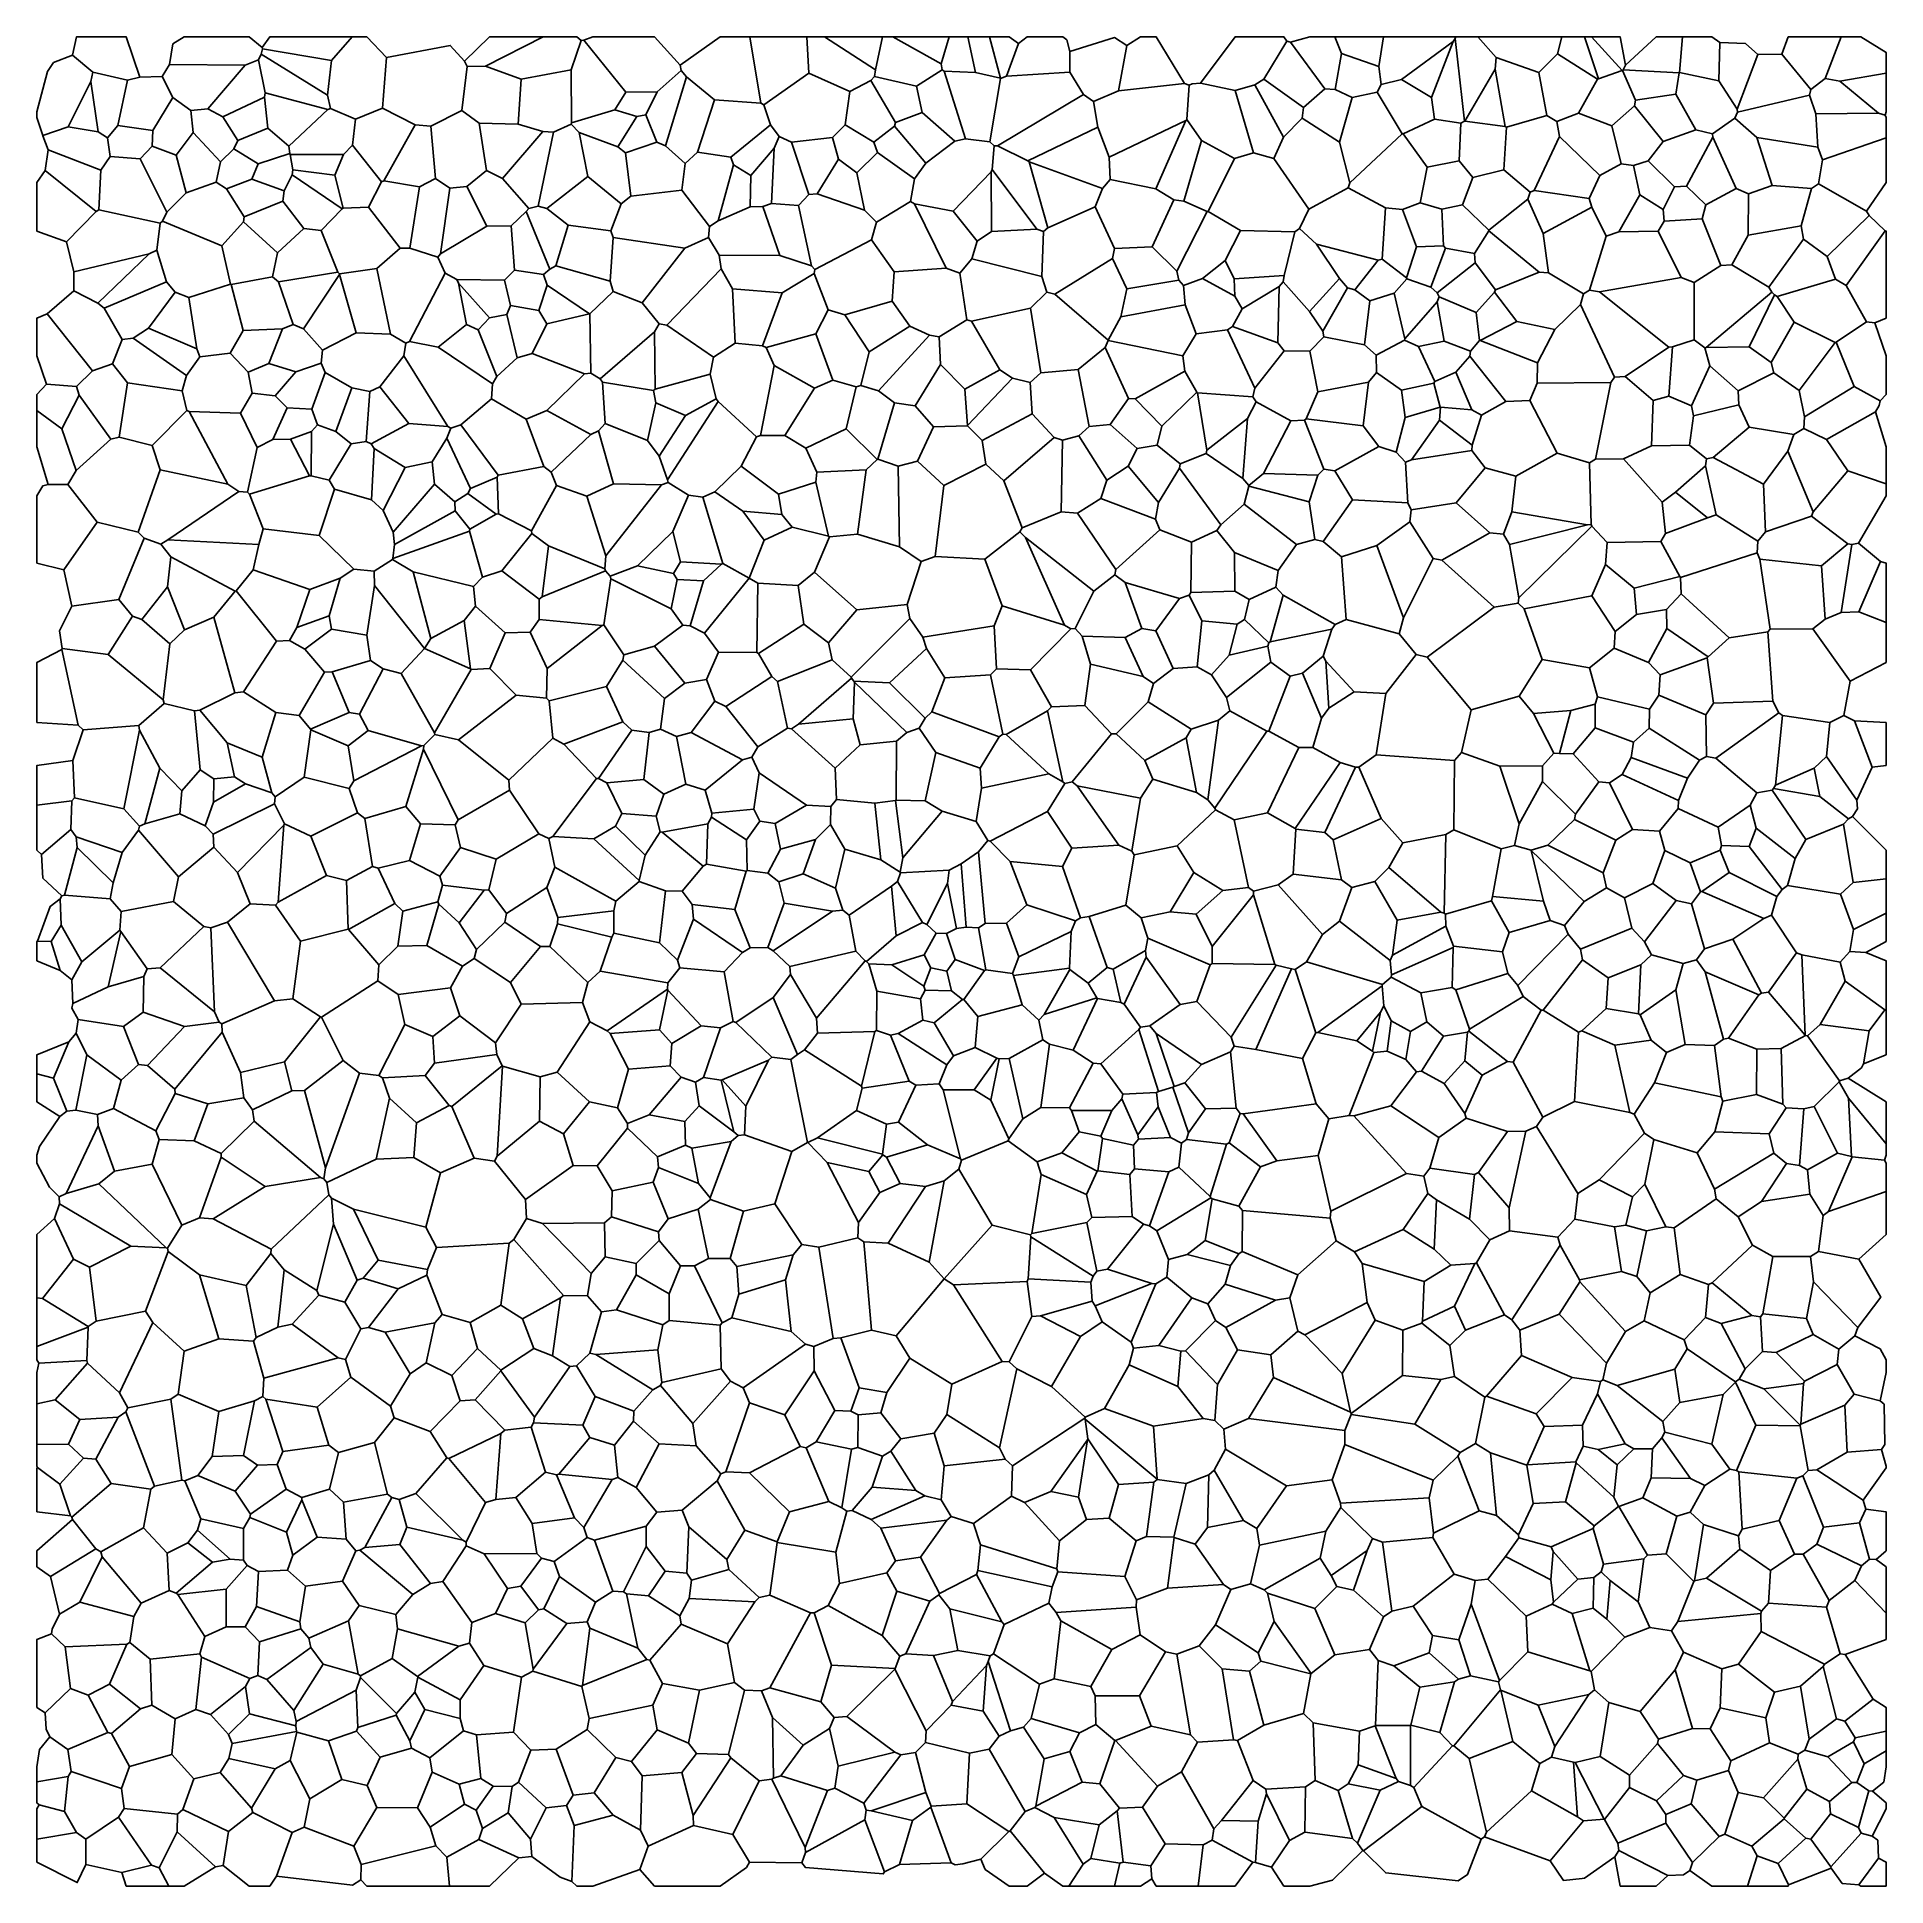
# Model space of a CAD drawing. Header units: metres. Extents: x 0 to 0.5, y 0 to 0.5.
import ezdxf

# ---------------------------------------------------------------- set-up
doc = ezdxf.new("R2010")
doc.units = ezdxf.units.M

msp = doc.modelspace()

# ---------------------------------------------------------------- linework, layer by layer
at = {"layer": 'FERRITE'}
for points in [[(0.19578, 0.48211), (0.1832, 0.48299), (0.17567, 0.4892), (0.17416, 0.49096), (0.1739, 0.49234), (0.18475, 0.5), (0.19274, 0.5), (0.19578, 0.48211)], [(0.22672, 0.49114), (0.22645, 0.4893), (0.22544, 0.48819), (0.21981, 0.48526), (0.2087, 0.49019), (0.20817, 0.5), (0.21297, 0.5), (0.22672, 0.49114)], [(0.26051, 0.48882), (0.25377, 0.49041), (0.25167, 0.5), (0.25758, 0.5), (0.26051, 0.48882)], [(0.39459, 0.49445), (0.39427, 0.49132), (0.38612, 0.47723), (0.38604, 0.47722), (0.38352, 0.49958), (0.3837, 0.5), (0.38961, 0.5), (0.39459, 0.49445)], [(0.41113, 0.49541), (0.40608, 0.49041), (0.39459, 0.49445), (0.38961, 0.5), (0.41235, 0.5), (0.41113, 0.49541)], [(0.41235, 0.5), (0.4185, 0.5), (0.42225, 0.48869), (0.42201, 0.48858), (0.41113, 0.49541), (0.41235, 0.5)], [(0.47182, 0.49539), (0.47354, 0.5), (0.48788, 0.5), (0.48356, 0.48873), (0.47971, 0.48578), (0.47182, 0.49539)], [(0.01509, 0.49048), (0.02451, 0.48836), (0.02186, 0.47603), (0.01905, 0.47274), (0.01652, 0.47434), (0.01454, 0.48794), (0.01509, 0.49048)], [(0.03389, 0.4893), (0.03587, 0.49257), (0.05632, 0.49239), (0.04619, 0.48059), (0.04158, 0.48016), (0.0367, 0.4836), (0.03389, 0.4893)], [(0.14448, 0.4911), (0.14457, 0.47679), (0.14446, 0.47646), (0.13969, 0.47424), (0.13675, 0.47442), (0.13011, 0.47641), (0.1309, 0.48857), (0.14448, 0.4911)], [(0.19657, 0.48168), (0.2087, 0.49019), (0.21981, 0.48526), (0.21853, 0.47626), (0.21509, 0.47279), (0.20403, 0.47154), (0.20069, 0.47313), (0.19832, 0.47621), (0.19657, 0.48168)], [(0.32397, 0.48554), (0.32928, 0.48703), (0.33706, 0.47293), (0.33447, 0.46715), (0.32892, 0.46868), (0.32397, 0.48554)], [(0.36916, 0.47384), (0.35498, 0.46058), (0.35222, 0.47158), (0.35562, 0.48363), (0.36239, 0.48505), (0.36916, 0.47384)], [(0.36947, 0.47381), (0.36916, 0.47384), (0.36239, 0.48505), (0.36346, 0.48718), (0.369, 0.48848), (0.37706, 0.48362), (0.37792, 0.47782), (0.36947, 0.47381)], [(0.06814, 0.47045), (0.06239, 0.47538), (0.0615, 0.48374), (0.06174, 0.48492), (0.07862, 0.48039), (0.06814, 0.47045)], [(0.15708, 0.47029), (0.14659, 0.47414), (0.14446, 0.47646), (0.14457, 0.47679), (0.15624, 0.48026), (0.16219, 0.47846), (0.15708, 0.47029)], [(0.12586, 0.46177), (0.12154, 0.46394), (0.1196, 0.47665), (0.13011, 0.47641), (0.13675, 0.47442), (0.12586, 0.46177)], [(0.14898, 0.46227), (0.13783, 0.4536), (0.13554, 0.45429), (0.13969, 0.47424), (0.14446, 0.47646), (0.14659, 0.47414), (0.14898, 0.46227)], [(0.2869, 0.47562), (0.28989, 0.46746), (0.29019, 0.46142), (0.28817, 0.45902), (0.26832, 0.46621), (0.26794, 0.46655), (0.2869, 0.47562)], [(0.03766, 0.46804), (0.0422, 0.4742), (0.04959, 0.4662), (0.04843, 0.46078), (0.04031, 0.45788), (0.03766, 0.46804)], [(0.08961, 0.454), (0.08281, 0.45373), (0.08057, 0.46263), (0.08286, 0.46823), (0.08536, 0.47078), (0.09317, 0.46079), (0.08961, 0.454)], [(0.18416, 0.4503), (0.18186, 0.44876), (0.17437, 0.45855), (0.17529, 0.46582), (0.17865, 0.46883), (0.18767, 0.46749), (0.18837, 0.46543), (0.18416, 0.4503)], [(0.4226, 0.46253), (0.4284, 0.46569), (0.43168, 0.46523), (0.43342, 0.4573), (0.42771, 0.44731), (0.42436, 0.44613), (0.42044, 0.45394), (0.41974, 0.45635), (0.4226, 0.46253)], [(0.04031, 0.45788), (0.04843, 0.46078), (0.05127, 0.45893), (0.05606, 0.45134), (0.05583, 0.44999), (0.04998, 0.44348), (0.03395, 0.45015), (0.03508, 0.45262), (0.04031, 0.45788)], [(0.08961, 0.454), (0.09317, 0.46079), (0.09381, 0.46106), (0.10347, 0.45946), (0.10084, 0.44285), (0.09824, 0.44289), (0.08961, 0.454)], [(0.47708, 0.44889), (0.47988, 0.45901), (0.48176, 0.46031), (0.49476, 0.45292), (0.49545, 0.45169), (0.48406, 0.44067), (0.47767, 0.44533), (0.47708, 0.44889)], [(0.06508, 0.44165), (0.05583, 0.44999), (0.05606, 0.45134), (0.06649, 0.45558), (0.07212, 0.44821), (0.06508, 0.44165)], [(0.18159, 0.44575), (0.17517, 0.44293), (0.15585, 0.44581), (0.15516, 0.44756), (0.15801, 0.45485), (0.16062, 0.45698), (0.17437, 0.45855), (0.18186, 0.44876), (0.18159, 0.44575)], [(0.0324, 0.44239), (0.03038, 0.4414), (0.00995, 0.4365), (0.00802, 0.44463), (0.01598, 0.45283), (0.01676, 0.4533), (0.03334, 0.44966), (0.0324, 0.44239)], [(0.13231, 0.4528), (0.13302, 0.45363), (0.13554, 0.45429), (0.13783, 0.4536), (0.14363, 0.44914), (0.14028, 0.43814), (0.13867, 0.4372), (0.13231, 0.4528)], [(0.20592, 0.4544), (0.20942, 0.43811), (0.20086, 0.44088), (0.19626, 0.45419), (0.19861, 0.45493), (0.20592, 0.4544)], [(0.373, 0.44326), (0.37031, 0.43483), (0.36377, 0.43993), (0.36469, 0.45376), (0.36922, 0.45334), (0.373, 0.44326)], [(0.42436, 0.44613), (0.41985, 0.43151), (0.41818, 0.43052), (0.40872, 0.43624), (0.40732, 0.44687), (0.42044, 0.45394), (0.42436, 0.44613)], [(0.44813, 0.43365), (0.44458, 0.43498), (0.43837, 0.44747), (0.44004, 0.45017), (0.45031, 0.45086), (0.45537, 0.43819), (0.44813, 0.43365)], [(0.35223, 0.4347), (0.34406, 0.42573), (0.33696, 0.4338), (0.33722, 0.43548), (0.34015, 0.4473), (0.34137, 0.44817), (0.34599, 0.44395), (0.35223, 0.4347)], [(0.29083, 0.44012), (0.29137, 0.44276), (0.30152, 0.44328), (0.30819, 0.43663), (0.30876, 0.43428), (0.29475, 0.43188), (0.29083, 0.44012)], [(0.0863, 0.42), (0.08181, 0.43579), (0.08183, 0.43595), (0.09191, 0.4374), (0.09558, 0.41961), (0.0863, 0.42)], [(0.3359, 0.43251), (0.32586, 0.42651), (0.32387, 0.42993), (0.3237, 0.43458), (0.33722, 0.43548), (0.33696, 0.4338), (0.3359, 0.43251)], [(0.38886, 0.43889), (0.39438, 0.43161), (0.3941, 0.43097), (0.38913, 0.42553), (0.37914, 0.42975), (0.37867, 0.43082), (0.38886, 0.43889)], [(0.04321, 0.41569), (0.03014, 0.42127), (0.03733, 0.43101), (0.0411, 0.42953), (0.04321, 0.41569)], [(0.11395, 0.43346), (0.12235, 0.42407), (0.11931, 0.42083), (0.11616, 0.42227), (0.11395, 0.43346)], [(0.1558, 0.43119), (0.16364, 0.42811), (0.16829, 0.42243), (0.16696, 0.42024), (0.15232, 0.40754), (0.14974, 0.40911), (0.14949, 0.42513), (0.1558, 0.43119)], [(0.4413, 0.41615), (0.42255, 0.43112), (0.44458, 0.43498), (0.44813, 0.43365), (0.44808, 0.41814), (0.44227, 0.41622), (0.4413, 0.41615)], [(0.00261, 0.4061), (0, 0.41379), (0, 0.42399), (0.00274, 0.42518), (0.01502, 0.40976), (0.01067, 0.40552), (0.00261, 0.4061)], [(0.14949, 0.42513), (0.14974, 0.40911), (0.1481, 0.40888), (0.13391, 0.41437), (0.13787, 0.42239), (0.14945, 0.42514), (0.14949, 0.42513)], [(0.22153, 0.40538), (0.21519, 0.40724), (0.21058, 0.41973), (0.21397, 0.42619), (0.21849, 0.42488), (0.22501, 0.41485), (0.22279, 0.40579), (0.22153, 0.40538)], [(0.0627, 0.41175), (0.05708, 0.40932), (0.05225, 0.41451), (0.05576, 0.42067), (0.06638, 0.42107), (0.0627, 0.41175)], [(0.32935, 0.40504), (0.32878, 0.40272), (0.31386, 0.40379), (0.31364, 0.40393), (0.31043, 0.40965), (0.30982, 0.41376), (0.31346, 0.41974), (0.32196, 0.42084), (0.32935, 0.40504)], [(0.10052, 0.39548), (0.09268, 0.4054), (0.0992, 0.41378), (0.11114, 0.39468), (0.10052, 0.39548)], [(0.26855, 0.40658), (0.27149, 0.40915), (0.28153, 0.41011), (0.28451, 0.39465), (0.28177, 0.39218), (0.27729, 0.391), (0.27508, 0.39173), (0.26908, 0.3981), (0.26855, 0.40658)], [(0.00261, 0.4061), (0.01067, 0.40552), (0.01145, 0.40311), (0.00669, 0.39403), (0, 0.39902), (0, 0.4033), (0.00261, 0.4061)], [(0.0222, 0.39182), (0.02444, 0.40652), (0.03927, 0.40435), (0.04048, 0.39904), (0.03119, 0.3895), (0.0222, 0.39182)], [(0.26379, 0.40778), (0.26855, 0.40658), (0.26908, 0.3981), (0.25556, 0.39087), (0.25161, 0.39488), (0.25163, 0.39497), (0.26379, 0.40778)], [(0.31364, 0.40393), (0.30413, 0.3948), (0.297, 0.40214), (0.31043, 0.40965), (0.31364, 0.40393)], [(0.40568, 0.40641), (0.42563, 0.40658), (0.42148, 0.38581), (0.41979, 0.38482), (0.41109, 0.38748), (0.40371, 0.40166), (0.40568, 0.40641)], [(0.43658, 0.38942), (0.42905, 0.38596), (0.42148, 0.38581), (0.42563, 0.40658), (0.42659, 0.40797), (0.42945, 0.4082), (0.43701, 0.40169), (0.43658, 0.38942)], [(0.47655, 0.40438), (0.47793, 0.39725), (0.47777, 0.39413), (0.4751, 0.39251), (0.46302, 0.39447), (0.46024, 0.40052), (0.45999, 0.4043), (0.4697, 0.40921), (0.47655, 0.40438)], [(0.48393, 0.39111), (0.47777, 0.39413), (0.47793, 0.39725), (0.49135, 0.40547), (0.49838, 0.40157), (0.49817, 0.40038), (0.49716, 0.39868), (0.48393, 0.39111)], [(0.23185, 0.40109), (0.23746, 0.40028), (0.24245, 0.39454), (0.23812, 0.38526), (0.23289, 0.38392), (0.22734, 0.38581), (0.23185, 0.40109)], [(0.39059, 0.39769), (0.39718, 0.40147), (0.40371, 0.40166), (0.41109, 0.38748), (0.3999, 0.38122), (0.39158, 0.38349), (0.38796, 0.38814), (0.38807, 0.38962), (0.39059, 0.39769)], [(0.36282, 0.38925), (0.35092, 0.38268), (0.34802, 0.38316), (0.34271, 0.39635), (0.34319, 0.39674), (0.35865, 0.39486), (0.36282, 0.38925)], [(0.38807, 0.38962), (0.38796, 0.38814), (0.37168, 0.3857), (0.37928, 0.39641), (0.38807, 0.38962)], [(0.07368, 0.38132), (0.06853, 0.39126), (0.07419, 0.39329), (0.0741, 0.38137), (0.07368, 0.38132)], [(0.28767, 0.37522), (0.28138, 0.37122), (0.27696, 0.37156), (0.27729, 0.391), (0.28177, 0.39218), (0.28931, 0.38017), (0.28767, 0.37522)], [(0.45327, 0.38633), (0.46302, 0.39447), (0.4751, 0.39251), (0.47349, 0.38799), (0.4669, 0.37909), (0.45327, 0.38633)], [(0.12413, 0.37095), (0.11707, 0.36693), (0.11307, 0.37191), (0.11298, 0.37426), (0.11651, 0.37659), (0.12413, 0.37095)], [(0.15384, 0.35971), (0.14865, 0.37587), (0.15591, 0.37918), (0.16887, 0.3789), (0.15384, 0.35971)], [(0.19259, 0.35369), (0.19258, 0.35369), (0.18549, 0.35766), (0.18008, 0.37559), (0.18329, 0.37696), (0.19091, 0.37175), (0.1966, 0.36392), (0.19259, 0.35369)], [(0.45174, 0.36999), (0.44038, 0.36572), (0.43951, 0.37424), (0.44311, 0.37691), (0.45174, 0.36999)], [(0.36232, 0.36246), (0.35278, 0.35944), (0.34782, 0.36353), (0.35573, 0.37487), (0.37068, 0.37401), (0.37158, 0.37214), (0.37124, 0.3689), (0.36232, 0.36246)], [(0.1366, 0.34865), (0.13579, 0.34796), (0.1257, 0.35561), (0.13379, 0.36571), (0.13828, 0.3624), (0.1366, 0.34865)], [(0.16241, 0.35699), (0.1719, 0.36631), (0.17404, 0.3581), (0.17214, 0.35496), (0.16241, 0.35699)], [(0.39654, 0.36552), (0.39816, 0.36272), (0.40074, 0.34838), (0.40055, 0.34687), (0.39408, 0.34585), (0.37989, 0.35851), (0.39283, 0.36593), (0.39654, 0.36552)], [(0.02835, 0.34249), (0.02579, 0.34338), (0.02216, 0.34788), (0.02894, 0.36444), (0.03346, 0.36281), (0.03616, 0.35943), (0.03526, 0.35131), (0.02835, 0.34249)], [(0.03616, 0.35943), (0.03346, 0.36281), (0.03535, 0.36398), (0.06001, 0.36279), (0.05846, 0.35595), (0.05385, 0.35023), (0.05355, 0.35015), (0.03616, 0.35943)], [(0.33565, 0.35576), (0.34056, 0.36276), (0.34559, 0.36415), (0.34782, 0.36353), (0.35278, 0.35944), (0.35399, 0.34252), (0.35103, 0.3411), (0.33695, 0.34907), (0.33503, 0.3512), (0.33565, 0.35576)], [(0.36834, 0.33862), (0.35399, 0.34252), (0.35278, 0.35944), (0.36232, 0.36246), (0.36948, 0.34289), (0.36834, 0.33862)], [(0.45762, 0.33748), (0.44457, 0.34945), (0.44442, 0.35386), (0.46514, 0.36048), (0.46586, 0.35878), (0.46869, 0.33989), (0.468, 0.33916), (0.45762, 0.33748)], [(0.42673, 0.33926), (0.42043, 0.34887), (0.42416, 0.35738), (0.43188, 0.35097), (0.43256, 0.34384), (0.42673, 0.33926)], [(0.49265, 0.34451), (0.49847, 0.35814), (0.5, 0.35775), (0.5, 0.34171), (0.49265, 0.34451)], [(0.05355, 0.35015), (0.05385, 0.35023), (0.06481, 0.3366), (0.05589, 0.32294), (0.05354, 0.32264), (0.04778, 0.34308), (0.05355, 0.35015)], [(0.19493, 0.35227), (0.19464, 0.33358), (0.18426, 0.33368), (0.18053, 0.33879), (0.19258, 0.35369), (0.19259, 0.35369), (0.19493, 0.35227)], [(0.29878, 0.34002), (0.29423, 0.3376), (0.28266, 0.33799), (0.28078, 0.34006), (0.28578, 0.35011), (0.29146, 0.35456), (0.29427, 0.35245), (0.29878, 0.34002)], [(0.38778, 0.31802), (0.37588, 0.33228), (0.39408, 0.34585), (0.40055, 0.34687), (0.40217, 0.34539), (0.40698, 0.33162), (0.40076, 0.32179), (0.38778, 0.31802)], [(0.07964, 0.33991), (0.0724, 0.33442), (0.06832, 0.33678), (0.07026, 0.34033), (0.07902, 0.34346), (0.07964, 0.33991)], [(0.11725, 0.3291), (0.10478, 0.33465), (0.10646, 0.3373), (0.1155, 0.34217), (0.11725, 0.3291)], [(0.15402, 0.32436), (0.13848, 0.32047), (0.13775, 0.32124), (0.13798, 0.32921), (0.15282, 0.34087), (0.1533, 0.34101), (0.15866, 0.33289), (0.15846, 0.33148), (0.15402, 0.32436)], [(0.28491, 0.33044), (0.28337, 0.31923), (0.27435, 0.3189), (0.26865, 0.32889), (0.27959, 0.33999), (0.28078, 0.34006), (0.28266, 0.33799), (0.28491, 0.33044)], [(0.30191, 0.32515), (0.30045, 0.32018), (0.2918, 0.31156), (0.2906, 0.31154), (0.28337, 0.31923), (0.28491, 0.33044), (0.29914, 0.32707), (0.30191, 0.32515)], [(0.33884, 0.32713), (0.33314, 0.31226), (0.33257, 0.31232), (0.32255, 0.31779), (0.32168, 0.3214), (0.33365, 0.33092), (0.33884, 0.32713)], [(0.34851, 0.33125), (0.35621, 0.32295), (0.34937, 0.31853), (0.34851, 0.33125)], [(0.37294, 0.33301), (0.37588, 0.33228), (0.38778, 0.31802), (0.38525, 0.30653), (0.38334, 0.30435), (0.36215, 0.3059), (0.36476, 0.32248), (0.37294, 0.33301)], [(0.19493, 0.30802), (0.18628, 0.31899), (0.19873, 0.32706), (0.20022, 0.32567), (0.20297, 0.31314), (0.19493, 0.30802)], [(0.13952, 0.31042), (0.13848, 0.32047), (0.15402, 0.32436), (0.15839, 0.31478), (0.14246, 0.30876), (0.13952, 0.31042)], [(0.4515, 0.30542), (0.45124, 0.31674), (0.45336, 0.31987), (0.46937, 0.32044), (0.47103, 0.31723), (0.45395, 0.30498), (0.4515, 0.30542)], [(0.07092, 0.31651), (0.07396, 0.31287), (0.07402, 0.31268), (0.07221, 0.29981), (0.06442, 0.29456), (0.06347, 0.29558), (0.06086, 0.30527), (0.06459, 0.31734), (0.07092, 0.31651)], [(0.22068, 0.31558), (0.22256, 0.30855), (0.21586, 0.30228), (0.20405, 0.3129), (0.20596, 0.31414), (0.22068, 0.31558)], [(0.41474, 0.31788), (0.41172, 0.30629), (0.41017, 0.3063), (0.40464, 0.31707), (0.41474, 0.31788)], [(0.23216, 0.29353), (0.2266, 0.29282), (0.21617, 0.29382), (0.21586, 0.30228), (0.22256, 0.30855), (0.23238, 0.30961), (0.23236, 0.29365), (0.23216, 0.29353)], [(0.24307, 0.30649), (0.25508, 0.30229), (0.25543, 0.29691), (0.254, 0.28789), (0.24476, 0.29062), (0.24017, 0.29347), (0.24307, 0.30649)], [(0.36215, 0.3059), (0.38334, 0.30435), (0.38314, 0.28556), (0.38097, 0.28433), (0.36936, 0.28209), (0.3635, 0.28863), (0.35747, 0.30253), (0.36215, 0.3059)], [(0.45457, 0.2863), (0.44378, 0.29134), (0.44389, 0.29351), (0.44632, 0.29956), (0.4496, 0.30446), (0.4515, 0.30542), (0.45395, 0.30498), (0.46506, 0.29562), (0.46324, 0.29227), (0.45457, 0.2863)], [(0.48985, 0.28858), (0.48208, 0.29463), (0.48058, 0.30228), (0.48387, 0.3054), (0.49212, 0.29365), (0.49229, 0.29128), (0.49093, 0.2892), (0.48985, 0.28858)], [(0.02916, 0.28723), (0.03325, 0.3023), (0.03919, 0.29612), (0.03863, 0.28996), (0.02916, 0.28723)], [(0.35655, 0.30258), (0.34827, 0.2849), (0.34043, 0.28575), (0.34024, 0.286), (0.35242, 0.30378), (0.35655, 0.30258)], [(0.39557, 0.30281), (0.40713, 0.30295), (0.4071, 0.29869), (0.40083, 0.28727), (0.39557, 0.30281)], [(0.06347, 0.29558), (0.06442, 0.29456), (0.06423, 0.29262), (0.04764, 0.2844), (0.0455, 0.28669), (0.04776, 0.29305), (0.05639, 0.29807), (0.06347, 0.29558)], [(0.12778, 0.29633), (0.13571, 0.28454), (0.12413, 0.2777), (0.11455, 0.28087), (0.11308, 0.28695), (0.11391, 0.28827), (0.12778, 0.29633)], [(0.15408, 0.29834), (0.15812, 0.29003), (0.15647, 0.28658), (0.15056, 0.28315), (0.13949, 0.28377), (0.15126, 0.29953), (0.15187, 0.29953), (0.15408, 0.29834)], [(0.27982, 0.28063), (0.27328, 0.29055), (0.27793, 0.29817), (0.27994, 0.2986), (0.28126, 0.29748), (0.29258, 0.2815), (0.27982, 0.28063)], [(0.47545, 0.27788), (0.46488, 0.28601), (0.46324, 0.29227), (0.46506, 0.29562), (0.46918, 0.29635), (0.47831, 0.28301), (0.47545, 0.27788)], [(0.23417, 0.27805), (0.23343, 0.27414), (0.22817, 0.27751), (0.2266, 0.29282), (0.23216, 0.29353), (0.23417, 0.27805)], [(0.32375, 0.28827), (0.32758, 0.27003), (0.32063, 0.2692), (0.31284, 0.27403), (0.30834, 0.28125), (0.31868, 0.29105), (0.32375, 0.28827)], [(0.06689, 0.28721), (0.07402, 0.28391), (0.07832, 0.27326), (0.0652, 0.26605), (0.06676, 0.28687), (0.06689, 0.28721)], [(0.48985, 0.28858), (0.49093, 0.2892), (0.5, 0.28015), (0.5, 0.27236), (0.4911, 0.27139), (0.48848, 0.28714), (0.48985, 0.28858)], [(0.0198, 0.26697), (0.00745, 0.2679), (0.01087, 0.28086), (0.02056, 0.27129), (0.0198, 0.26697)], [(0.38097, 0.28433), (0.38054, 0.26309), (0.37958, 0.2633), (0.36557, 0.27538), (0.36936, 0.28209), (0.38097, 0.28433)], [(0.24619, 0.27105), (0.24665, 0.27473), (0.24995, 0.27643), (0.25126, 0.2593), (0.24865, 0.2589), (0.24619, 0.27105)], [(0.10836, 0.26616), (0.10964, 0.27061), (0.12094, 0.26928), (0.11412, 0.26044), (0.10869, 0.26548), (0.10836, 0.26616)], [(0.16996, 0.26909), (0.16833, 0.25507), (0.15597, 0.25763), (0.15599, 0.26372), (0.15655, 0.26632), (0.16287, 0.27164), (0.16996, 0.26909)], [(0.23946, 0.26057), (0.23231, 0.25695), (0.23111, 0.27033), (0.23266, 0.27166), (0.23946, 0.26057)], [(0.00651, 0.25979), (0.00382, 0.25544), (0.00016, 0.2555), (0.00355, 0.26489), (0.00631, 0.26698), (0.00651, 0.25979)], [(0.07126, 0.25548), (0.06918, 0.23993), (0.06423, 0.23938), (0.05154, 0.2606), (0.05761, 0.26556), (0.06451, 0.26527), (0.07126, 0.25548)], [(0.26215, 0.2604), (0.2677, 0.26533), (0.28086, 0.26101), (0.27961, 0.25811), (0.26549, 0.25126), (0.26215, 0.2604)], [(0.39806, 0.25788), (0.39334, 0.26636), (0.39362, 0.26758), (0.40742, 0.26629), (0.40915, 0.26106), (0.39806, 0.25788)], [(0.44742, 0.26556), (0.44979, 0.26887), (0.4502, 0.26897), (0.46692, 0.2616), (0.45856, 0.25607), (0.45096, 0.2534), (0.44742, 0.26556)], [(0.15231, 0.2474), (0.14897, 0.24429), (0.13866, 0.2541), (0.14073, 0.26022), (0.15542, 0.25657), (0.15231, 0.2474)], [(0.17753, 0.26146), (0.19082, 0.25241), (0.18586, 0.24724), (0.17384, 0.24828), (0.17319, 0.25035), (0.17753, 0.26146)], [(0.21965, 0.26255), (0.22141, 0.25278), (0.20357, 0.24861), (0.19911, 0.25285), (0.2151, 0.26363), (0.21791, 0.26392), (0.21965, 0.26255)], [(0.02885, 0.24591), (0.01923, 0.24317), (0.02268, 0.2581), (0.0298, 0.24799), (0.02885, 0.24591)], [(0.08425, 0.25869), (0.09244, 0.24913), (0.09219, 0.2448), (0.07695, 0.23493), (0.07667, 0.23503), (0.06918, 0.23993), (0.07126, 0.25548), (0.08413, 0.25878), (0.08425, 0.25869)], [(0.4347, 0.25532), (0.43662, 0.25181), (0.43367, 0.24911), (0.42483, 0.24559), (0.41794, 0.25044), (0.4174, 0.25331), (0.43127, 0.25904), (0.4347, 0.25532)], [(0.128, 0.24433), (0.13096, 0.23845), (0.12398, 0.22804), (0.11435, 0.23533), (0.11185, 0.24286), (0.11508, 0.24876), (0.1182, 0.25083), (0.128, 0.24433)], [(0.2266, 0.23105), (0.21103, 0.23061), (0.21078, 0.23467), (0.22397, 0.25016), (0.22428, 0.25001), (0.22492, 0.24936), (0.22711, 0.24194), (0.22705, 0.23132), (0.2266, 0.23105)], [(0.29306, 0.23891), (0.29097, 0.24791), (0.2998, 0.25301), (0.29995, 0.25115), (0.29401, 0.23849), (0.29306, 0.23891)], [(0.4788, 0.22993), (0.4782, 0.23003), (0.47818, 0.23007), (0.47724, 0.25183), (0.48762, 0.24983), (0.48895, 0.24464), (0.48215, 0.23296), (0.4788, 0.22993)], [(0.20755, 0.22608), (0.20561, 0.22487), (0.19909, 0.24023), (0.20374, 0.24652), (0.21078, 0.23467), (0.21103, 0.23061), (0.20755, 0.22608)], [(0.23984, 0.24332), (0.24175, 0.24832), (0.24601, 0.24736), (0.24733, 0.24204), (0.24017, 0.24225), (0.23984, 0.24332)], [(0.34027, 0.24787), (0.34585, 0.23068), (0.34218, 0.22381), (0.3296, 0.22621), (0.33927, 0.24805), (0.34027, 0.24787)], [(0.4019, 0.2405), (0.38734, 0.23169), (0.38367, 0.24238), (0.3977, 0.24678), (0.40044, 0.24347), (0.4019, 0.2405)], [(0.46563, 0.24101), (0.45745, 0.22928), (0.45603, 0.22903), (0.45108, 0.24718), (0.46563, 0.24101)], [(0.09766, 0.24112), (0.11185, 0.24286), (0.11435, 0.23533), (0.10703, 0.22971), (0.09949, 0.23292), (0.09766, 0.24112)], [(0.04997, 0.2331), (0.06423, 0.23938), (0.06918, 0.23993), (0.07667, 0.23503), (0.06695, 0.22283), (0.05501, 0.21996), (0.05011, 0.23088), (0.04997, 0.2331)], [(0.35687, 0.22858), (0.36327, 0.23633), (0.36112, 0.22576), (0.35687, 0.22858)], [(0.42669, 0.22741), (0.41777, 0.23122), (0.4243, 0.23726), (0.43307, 0.23588), (0.43348, 0.23557), (0.43653, 0.22874), (0.42669, 0.22741)], [(0.22314, 0.21574), (0.22294, 0.21633), (0.2266, 0.23105), (0.22705, 0.23132), (0.23076, 0.23006), (0.23584, 0.21767), (0.22314, 0.21574)], [(0.48979, 0.21849), (0.48743, 0.21769), (0.4788, 0.22993), (0.48215, 0.23296), (0.4954, 0.23123), (0.49394, 0.2223), (0.49335, 0.22124), (0.48979, 0.21849)], [(0.47165, 0.22648), (0.47206, 0.21143), (0.46494, 0.21408), (0.46503, 0.22631), (0.47165, 0.22648)], [(0.01049, 0.20982), (0.01346, 0.22474), (0.02278, 0.21792), (0.02068, 0.21022), (0.01638, 0.2086), (0.01049, 0.20982)], [(0.15698, 0.21042), (0.15995, 0.22088), (0.17125, 0.22179), (0.17422, 0.21869), (0.16553, 0.20854), (0.15967, 0.20619), (0.15698, 0.21042)], [(0.25789, 0.21249), (0.25342, 0.21533), (0.25958, 0.22384), (0.26017, 0.22369), (0.25789, 0.21249)], [(0.38613, 0.20892), (0.38049, 0.21703), (0.38613, 0.22315), (0.39082, 0.21929), (0.38613, 0.20892)], [(0.05824, 0.2099), (0.06893, 0.21502), (0.07232, 0.21511), (0.07798, 0.1942), (0.07756, 0.19122), (0.07667, 0.19156), (0.05869, 0.20681), (0.05824, 0.2099)], [(0.19165, 0.21091), (0.19132, 0.2031), (0.18957, 0.20291), (0.18843, 0.20394), (0.185, 0.21795), (0.18532, 0.21796), (0.19165, 0.21091)], [(0.24392, 0.21689), (0.24502, 0.21529), (0.24975, 0.19662), (0.24078, 0.20038), (0.23293, 0.20652), (0.23768, 0.21656), (0.24392, 0.21689)], [(0.49068, 0.19728), (0.4869, 0.19814), (0.48058, 0.21076), (0.48734, 0.2175), (0.48985, 0.21308), (0.49068, 0.19728)], [(0.03304, 0.20183), (0.03217, 0.20422), (0.0374, 0.21434), (0.04618, 0.21147), (0.04253, 0.2015), (0.03304, 0.20183)], [(0.10266, 0.20635), (0.11148, 0.21107), (0.11214, 0.21081), (0.11823, 0.19684), (0.10913, 0.19285), (0.10191, 0.19696), (0.10266, 0.20635)], [(0.14501, 0.19483), (0.14241, 0.20337), (0.14943, 0.21204), (0.15698, 0.21042), (0.15967, 0.20619), (0.15968, 0.20495), (0.15147, 0.19477), (0.14501, 0.19483)], [(0.3065, 0.2024), (0.29782, 0.20196), (0.29764, 0.20317), (0.30315, 0.2107), (0.3065, 0.2024)], [(0.31088, 0.20191), (0.31137, 0.2037), (0.31601, 0.21018), (0.32425, 0.21037), (0.32539, 0.20887), (0.32241, 0.20096), (0.3217, 0.20057), (0.31088, 0.20191)], [(0.34648, 0.19758), (0.33523, 0.19606), (0.32616, 0.20882), (0.34591, 0.21151), (0.34937, 0.20742), (0.34648, 0.19758)], [(0.29064, 0.20971), (0.28768, 0.20277), (0.28178, 0.20395), (0.27974, 0.20967), (0.29064, 0.20971)], [(0.44895, 0.1983), (0.45369, 0.20393), (0.46841, 0.20341), (0.46968, 0.19821), (0.45358, 0.18842), (0.44895, 0.1983)], [(0.03532, 0.1725), (0.0349, 0.1726), (0.01677, 0.18988), (0.021, 0.19329), (0.03117, 0.19516), (0.03918, 0.17867), (0.03532, 0.1725)], [(0.11823, 0.19684), (0.12373, 0.196), (0.1321, 0.1856), (0.1324, 0.18046), (0.12892, 0.17483), (0.12768, 0.17386), (0.10803, 0.17268), (0.10515, 0.17813), (0.10913, 0.19285), (0.11823, 0.19684)], [(0.2279, 0.1875), (0.22215, 0.17938), (0.21366, 0.19566), (0.22492, 0.19323), (0.2279, 0.1875)], [(0.07756, 0.19122), (0.07835, 0.19024), (0.07888, 0.18691), (0.0633, 0.17217), (0.04761, 0.18038), (0.0617, 0.1892), (0.07667, 0.19156), (0.07756, 0.19122)], [(0.1681, 0.17689), (0.15535, 0.18097), (0.15553, 0.18799), (0.16663, 0.19034), (0.17069, 0.18041), (0.1681, 0.17689)], [(0.27153, 0.19238), (0.28381, 0.18696), (0.28521, 0.18079), (0.28391, 0.17938), (0.26899, 0.17647), (0.27153, 0.19238)], [(0.43141, 0.1864), (0.42964, 0.17868), (0.42656, 0.17824), (0.41585, 0.18036), (0.41668, 0.18722), (0.42242, 0.19097), (0.43141, 0.1864)], [(0.08558, 0.18302), (0.09222, 0.16924), (0.08819, 0.16434), (0.08658, 0.16387), (0.08021, 0.17895), (0.07962, 0.18601), (0.08558, 0.18302)], [(0.38236, 0.1679), (0.37779, 0.17222), (0.37845, 0.18554), (0.38741, 0.18036), (0.39287, 0.17476), (0.38927, 0.16854), (0.38878, 0.16838), (0.38236, 0.1679)], [(0.4817, 0.17156), (0.48296, 0.18132), (0.48449, 0.18242), (0.5, 0.18781), (0.5, 0.17618), (0.49262, 0.16954), (0.4817, 0.17156)], [(0.00612, 0.18449), (0.02542, 0.17305), (0.01418, 0.16736), (0.00985, 0.16955), (0.00478, 0.18048), (0.00612, 0.18449)], [(0.28391, 0.17938), (0.28521, 0.18079), (0.29615, 0.18102), (0.29919, 0.17894), (0.28947, 0.16684), (0.28662, 0.16625), (0.28391, 0.17938)], [(0.41189, 0.17327), (0.4113, 0.17548), (0.41585, 0.18036), (0.42656, 0.17824), (0.42848, 0.16619), (0.41715, 0.1639), (0.41189, 0.17327)], [(0.10957, 0.15456), (0.10543, 0.16522), (0.10563, 0.16672), (0.10803, 0.17268), (0.12768, 0.17386), (0.12546, 0.15706), (0.11718, 0.15236), (0.10957, 0.15456)], [(0.31102, 0.17079), (0.31586, 0.17456), (0.325, 0.17091), (0.32273, 0.16781), (0.31102, 0.17079)], [(0.34096, 0.15006), (0.33876, 0.15904), (0.34091, 0.1653), (0.35128, 0.17444), (0.35631, 0.17152), (0.35834, 0.16834), (0.35966, 0.15778), (0.34286, 0.14902), (0.34096, 0.15006)], [(0.09419, 0.14975), (0.08969, 0.15106), (0.09765, 0.16148), (0.10543, 0.16522), (0.10957, 0.15456), (0.10761, 0.15225), (0.09419, 0.14975)], [(0.18924, 0.16749), (0.18977, 0.16), (0.18788, 0.15364), (0.18531, 0.15225), (0.17781, 0.16774), (0.18163, 0.16973), (0.18745, 0.16966), (0.18924, 0.16749)], [(0.37445, 0.15216), (0.36937, 0.15029), (0.36189, 0.15304), (0.35966, 0.15778), (0.35834, 0.16834), (0.37508, 0.16346), (0.37466, 0.15276), (0.37445, 0.15216)], [(0.38927, 0.16854), (0.39686, 0.15444), (0.38632, 0.15028), (0.38327, 0.15683), (0.38878, 0.16838), (0.38927, 0.16854)], [(0.26901, 0.15399), (0.26287, 0.14172), (0.26096, 0.14181), (0.24787, 0.16254), (0.26773, 0.16349), (0.26901, 0.15399)], [(0.28612, 0.15693), (0.30151, 0.16297), (0.30253, 0.16283), (0.29584, 0.14703), (0.28808, 0.15258), (0.28612, 0.15693)], [(0.33493, 0.15843), (0.32146, 0.15101), (0.31869, 0.15293), (0.31662, 0.15746), (0.32134, 0.16278), (0.33493, 0.15843)], [(0.13437, 0.14536), (0.13129, 0.15333), (0.14161, 0.15905), (0.13936, 0.14339), (0.13437, 0.14536)], [(0.28222, 0.14859), (0.27132, 0.15414), (0.28529, 0.15814), (0.28612, 0.15693), (0.28808, 0.15258), (0.28222, 0.14859)], [(0.03818, 0.13302), (0.03622, 0.13168), (0.0246, 0.12935), (0.02231, 0.13337), (0.03136, 0.15236), (0.03978, 0.14466), (0.03818, 0.13302)], [(0.185, 0.13984), (0.18471, 0.15169), (0.18531, 0.15225), (0.18788, 0.15364), (0.20395, 0.14991), (0.20783, 0.14649), (0.19097, 0.13468), (0.18756, 0.13656), (0.185, 0.13984)], [(0.22234, 0.1347), (0.21735, 0.14821), (0.22568, 0.15031), (0.23234, 0.14874), (0.23607, 0.14278), (0.22982, 0.13348), (0.22234, 0.1347)], [(0.31053, 0.1447), (0.31869, 0.15293), (0.32146, 0.15101), (0.32462, 0.14503), (0.31924, 0.13562), (0.31053, 0.1447)], [(0.41165, 0.15467), (0.42446, 0.14142), (0.42344, 0.13691), (0.4228, 0.13645), (0.4151, 0.1375), (0.4014, 0.1435), (0.40099, 0.15034), (0.41165, 0.15467)], [(0.4666, 0.1445), (0.4661, 0.15395), (0.46669, 0.15475), (0.47851, 0.15345), (0.48028, 0.14913), (0.47031, 0.14424), (0.4666, 0.1445)], [(0.01346, 0.14214), (0.01362, 0.14138), (0.00491, 0.1315), (0, 0.13043), (0, 0.1389), (0.00051, 0.14138), (0.01346, 0.14214)], [(0.35534, 0.12749), (0.35535, 0.12779), (0.36925, 0.13806), (0.37964, 0.13701), (0.37263, 0.12485), (0.35534, 0.12749)], [(0.04354, 0.11103), (0.03999, 0.10961), (0.03915, 0.10973), (0.03622, 0.13168), (0.03818, 0.13302), (0.04913, 0.12835), (0.04741, 0.11617), (0.04354, 0.11103)], [(0.1265, 0.12329), (0.12546, 0.12236), (0.11133, 0.11558), (0.11079, 0.11581), (0.10636, 0.12289), (0.11441, 0.1312), (0.11848, 0.13143), (0.1265, 0.12329)], [(0.02193, 0.1268), (0.024, 0.12818), (0.03181, 0.1081), (0.03082, 0.10727), (0.02006, 0.10882), (0.01589, 0.11546), (0.02193, 0.1268)], [(0.28344, 0.12624), (0.28338, 0.12651), (0.28344, 0.12675), (0.2887, 0.12916), (0.3019, 0.12437), (0.30288, 0.11005), (0.28344, 0.12624)], [(0.32765, 0.12639), (0.35367, 0.12317), (0.35364, 0.11935), (0.35022, 0.10982), (0.3379, 0.10822), (0.32141, 0.11809), (0.32092, 0.12356), (0.32765, 0.12639)], [(0.24527, 0.11361), (0.24454, 0.10443), (0.24005, 0.10549), (0.23765, 0.10692), (0.23093, 0.11762), (0.23359, 0.12091), (0.24264, 0.12244), (0.24527, 0.11361)], [(0.4602, 0.11196), (0.45961, 0.11237), (0.46481, 0.12462), (0.47677, 0.12447), (0.47893, 0.11237), (0.47748, 0.11089), (0.47591, 0.11032), (0.4602, 0.11196)], [(0.01254, 0.11572), (0.00619, 0.10868), (0.0001, 0.11319), (0, 0.11357), (0, 0.11943), (0.00853, 0.1195), (0.01254, 0.11572)], [(0.19267, 0.11173), (0.20634, 0.11882), (0.20797, 0.11845), (0.21409, 0.10402), (0.20351, 0.10119), (0.19267, 0.11173)], [(0.22583, 0.10782), (0.22048, 0.10156), (0.21897, 0.10133), (0.21765, 0.1023), (0.22021, 0.11809), (0.22199, 0.1186), (0.22863, 0.11623), (0.22583, 0.10782)], [(0.42728, 0.11393), (0.42217, 0.11802), (0.42948, 0.1196), (0.43184, 0.11826), (0.42728, 0.11393)], [(0.00943, 0.09975), (0.02006, 0.10882), (0.03082, 0.10727), (0.02878, 0.09686), (0.01726, 0.09038), (0.01592, 0.09116), (0.00957, 0.09915), (0.00943, 0.09975)], [(0.08364, 0.09382), (0.08287, 0.10379), (0.09482, 0.10596), (0.09599, 0.10505), (0.08861, 0.09152), (0.08734, 0.09081), (0.08621, 0.09063), (0.08364, 0.09382)], [(0.37742, 0.09422), (0.36388, 0.09295), (0.36118, 0.09399), (0.35261, 0.1024), (0.35246, 0.10355), (0.3765, 0.10495), (0.37763, 0.09538), (0.37742, 0.09422)], [(0.40061, 0.09495), (0.40068, 0.09414), (0.39708, 0.08909), (0.39235, 0.083), (0.38888, 0.08262), (0.38318, 0.08435), (0.37742, 0.09422), (0.37763, 0.09538), (0.38996, 0.10149), (0.39466, 0.10019), (0.40061, 0.09495)], [(0.03577, 0.07988), (0.02818, 0.0765), (0.01761, 0.08898), (0.01726, 0.09038), (0.02878, 0.09686), (0.03522, 0.08998), (0.03577, 0.07988)], [(0.04747, 0.08755), (0.04083, 0.09281), (0.04337, 0.09623), (0.05224, 0.08834), (0.04747, 0.08755)], [(0.23894, 0.08896), (0.23215, 0.0879), (0.22815, 0.09676), (0.24604, 0.09889), (0.23894, 0.08896)], [(0.01726, 0.09038), (0.01761, 0.08898), (0.0116, 0.07679), (0.00607, 0.07354), (0.00365, 0.08366), (0.01592, 0.09116), (0.01726, 0.09038)], [(0.07573, 0.09431), (0.08364, 0.09382), (0.08621, 0.09063), (0.08258, 0.08243), (0.07262, 0.08106), (0.06775, 0.08544), (0.0692, 0.08943), (0.07573, 0.09431)], [(0.31322, 0.09243), (0.32083, 0.08149), (0.30571, 0.08058), (0.3075, 0.09427), (0.31322, 0.09243)], [(0.35966, 0.0907), (0.35599, 0.08004), (0.35149, 0.08101), (0.34999, 0.084), (0.35966, 0.0907)], [(0.46873, 0.08533), (0.46819, 0.07651), (0.46634, 0.07428), (0.45148, 0.08324), (0.46051, 0.0911), (0.46873, 0.08533)], [(0.2541, 0.08422), (0.25442, 0.0853), (0.27456, 0.08086), (0.27361, 0.07645), (0.26153, 0.07069), (0.2609, 0.07146), (0.2541, 0.08422)], [(0.39708, 0.08909), (0.40939, 0.08279), (0.41007, 0.07679), (0.40974, 0.07619), (0.40268, 0.07301), (0.39235, 0.083), (0.39708, 0.08909)], [(0.07109, 0.07145), (0.07262, 0.08106), (0.08258, 0.08243), (0.08711, 0.07582), (0.08421, 0.07172), (0.07348, 0.06704), (0.07134, 0.06953), (0.07109, 0.07145)], [(0.14329, 0.07095), (0.13702, 0.07495), (0.14127, 0.08371), (0.15099, 0.07675), (0.14876, 0.07144), (0.14329, 0.07095)], [(0.43302, 0.07688), (0.43616, 0.06988), (0.42941, 0.0673), (0.42455, 0.07212), (0.42537, 0.08266), (0.43302, 0.07688)], [(0.06016, 0.06599), (0.05627, 0.07008), (0.05935, 0.07555), (0.07109, 0.07145), (0.07134, 0.06953), (0.06016, 0.06599)], [(0.17416, 0.07081), (0.16571, 0.06104), (0.16488, 0.06129), (0.16248, 0.06429), (0.15945, 0.07898), (0.16537, 0.07843), (0.17381, 0.07305), (0.17416, 0.07081)], [(0.2333, 0.06211), (0.22853, 0.06773), (0.23249, 0.07974), (0.24144, 0.07703), (0.23499, 0.0628), (0.2333, 0.06211)], [(0.29726, 0.07543), (0.29835, 0.06793), (0.29063, 0.06399), (0.27683, 0.07172), (0.27564, 0.07397), (0.29726, 0.07543)], [(0.33458, 0.07151), (0.33272, 0.07916), (0.34552, 0.07502), (0.35091, 0.06251), (0.34454, 0.05747), (0.33458, 0.07151)], [(0.39546, 0.05555), (0.39522, 0.05524), (0.38765, 0.05687), (0.38447, 0.06654), (0.38782, 0.07621), (0.39546, 0.05555)], [(0.24681, 0.07492), (0.2609, 0.07146), (0.26153, 0.07069), (0.25863, 0.06276), (0.25775, 0.06228), (0.24902, 0.06365), (0.24681, 0.07492)], [(0.00392, 0.06815), (0.00765, 0.06468), (0.0091, 0.05341), (0.00225, 0.04686), (0, 0.04828), (0, 0.06669), (0.00392, 0.06815)], [(0.03065, 0.06135), (0.03107, 0.04886), (0.02801, 0.0479), (0.01963, 0.05459), (0.02431, 0.06544), (0.02512, 0.06584), (0.03065, 0.06135)], [(0.42029, 0.05797), (0.42941, 0.0673), (0.43616, 0.06988), (0.44199, 0.06897), (0.44521, 0.0632), (0.44299, 0.05846), (0.43354, 0.04718), (0.42504, 0.04961), (0.42116, 0.05304), (0.42029, 0.05797)], [(0.07735, 0.05996), (0.06949, 0.04747), (0.06213, 0.05589), (0.07402, 0.06448), (0.07735, 0.05996)], [(0.26321, 0.04195), (0.25723, 0.06067), (0.25775, 0.06228), (0.25863, 0.06276), (0.27105, 0.05455), (0.2688, 0.04528), (0.26679, 0.043), (0.26321, 0.04195)], [(0.30819, 0.0627), (0.31431, 0.06493), (0.32052, 0.0587), (0.32357, 0.03956), (0.31384, 0.03892), (0.31189, 0.04087), (0.30819, 0.0627)], [(0.40591, 0.04887), (0.39584, 0.05298), (0.39578, 0.05308), (0.39522, 0.05524), (0.39546, 0.05555), (0.40312, 0.06333), (0.41994, 0.05818), (0.42029, 0.05797), (0.42116, 0.05304), (0.41966, 0.05176), (0.40591, 0.04887)], [(0.45516, 0.04817), (0.45563, 0.05869), (0.46012, 0.05996), (0.4698, 0.05246), (0.46753, 0.04546), (0.45516, 0.04817)], [(0.00348, 0.04031), (0.00245, 0.04243), (0.00225, 0.04686), (0.0091, 0.05341), (0.01382, 0.05157), (0.01917, 0.04155), (0.00836, 0.03692), (0.00348, 0.04031)], [(0.1783, 0.03581), (0.17618, 0.03865), (0.17919, 0.05292), (0.18858, 0.05499), (0.19132, 0.05295), (0.18701, 0.03552), (0.1783, 0.03581)], [(0.18766, 0.03469), (0.18701, 0.03552), (0.19132, 0.05295), (0.1959, 0.05281), (0.19885, 0.04554), (0.19919, 0.02919), (0.19868, 0.0289), (0.19532, 0.02841), (0.18766, 0.03469)], [(0.29146, 0.03932), (0.28637, 0.04371), (0.28616, 0.0514), (0.29815, 0.05147), (0.30129, 0.04323), (0.29167, 0.03931), (0.29146, 0.03932)], [(0.39906, 0.03911), (0.3873, 0.0345), (0.3831, 0.03788), (0.39578, 0.05308), (0.39584, 0.05298), (0.39906, 0.03911)], [(0.05744, 0.04656), (0.07001, 0.0433), (0.07021, 0.04175), (0.05274, 0.03855), (0.05183, 0.04097), (0.05744, 0.04656)], [(0.10123, 0.03725), (0.09277, 0.03486), (0.08643, 0.04185), (0.08677, 0.04284), (0.09717, 0.04617), (0.1008, 0.03922), (0.10123, 0.03725)], [(0.11999, 0.02903), (0.11883, 0.04085), (0.12883, 0.04159), (0.13356, 0.03671), (0.13017, 0.02806), (0.12854, 0.0269), (0.1234, 0.02701), (0.11999, 0.02903)], [(0.2701, 0.02162), (0.27238, 0.03435), (0.2793, 0.03641), (0.28267, 0.02808), (0.2701, 0.02162)], [(0.3831, 0.03788), (0.3873, 0.0345), (0.39198, 0.01457), (0.39142, 0.01334), (0.3905, 0.01265), (0.37451, 0.02148), (0.37229, 0.02661), (0.38279, 0.03794), (0.3831, 0.03788)], [(0.16077, 0.03363), (0.16362, 0.02982), (0.16319, 0.01506), (0.15585, 0.01919), (0.15071, 0.02522), (0.15656, 0.03472), (0.16077, 0.03363)], [(0.41546, 0.03349), (0.41598, 0.03342), (0.42375, 0.01805), (0.41821, 0.0176), (0.4166, 0.01872), (0.41546, 0.03349)], [(0.00845, 0.02959), (0.00747, 0.02012), (0.00058, 0.02196), (0, 0.02247), (0, 0.02818), (0.00845, 0.02959)], [(0.08932, 0.0272), (0.09186, 0.02123), (0.08564, 0.01074), (0.07222, 0.01592), (0.07377, 0.0236), (0.08248, 0.02881), (0.08932, 0.0272)], [(0.22561, 0.02034), (0.24038, 0.02526), (0.24181, 0.02163), (0.24171, 0.02134), (0.23672, 0.01774), (0.22561, 0.02034)], [(0.32032, 0.01774), (0.32883, 0.02856), (0.33225, 0.02623), (0.3325, 0.02489), (0.33026, 0.01754), (0.32032, 0.01774)], [(0.11562, 0.02217), (0.11877, 0.02052), (0.12043, 0.01556), (0.11947, 0.01257), (0.11086, 0.00784), (0.10788, 0.01084), (0.10636, 0.0159), (0.11562, 0.02217)], [(0.29891, 0.02134), (0.30511, 0.01138), (0.30121, 0.00549), (0.29371, 0.00646), (0.29208, 0.02029), (0.29268, 0.02104), (0.29891, 0.02134)], [(0.05035, 0.00551), (0.0518, 0.01473), (0.05833, 0.01987), (0.06903, 0.01447), (0.0648, 0.00263), (0.06293, 0), (0.05736, 0), (0.05035, 0.00551)], [(0.22387, 0.01787), (0.22918, 0.00384), (0.22885, 0.00327), (0.20778, 0.00504), (0.20683, 0.00626), (0.20778, 0.00905), (0.22387, 0.01787)], [(0.41783, 0.00202), (0.41275, 0.0015), (0.40915, 0.00685), (0.41821, 0.0176), (0.42375, 0.01805), (0.42388, 0.01803), (0.42749, 0.01156), (0.42779, 0.0096), (0.42668, 0.00786), (0.41846, 0.00213), (0.41783, 0.00202)], [(0.01065, 0.01445), (0.01319, 0.0127), (0.01318, 0.00586), (0.01087, 0.00093), (0, 0.00645), (0, 0.01271), (0.01065, 0.01445)], [(0.08757, 0.00164), (0.08767, 0.00579), (0.10788, 0.01084), (0.11086, 0.00784), (0.11153, 0), (0.08916, 0), (0.08757, 0.00164)], [(0.44692, 0.00416), (0.44763, 0.00632), (0.45492, 0.01336), (0.4564, 0.01401), (0.4637, 0.01079), (0.46513, 0.0082), (0.46255, 0), (0.4529, 0), (0.44692, 0.00416)], [(0.42668, 0.00786), (0.42779, 0.0096), (0.44103, 0.00286), (0.43788, 0), (0.42813, 0), (0.42668, 0.00786)]]:
    msp.add_lwpolyline(points, close=True, dxfattribs=at)
at = {"layer": 'MARTENSITE'}
for points in [[(0.02782, 0.48913), (0.02451, 0.48836), (0.01509, 0.49048), (0.00959, 0.49508), (0.01067, 0.5), (0.02415, 0.5), (0.02782, 0.48913)], [(0.06093, 0.49719), (0.06095, 0.49679), (0.0606, 0.49539), (0.05988, 0.49386), (0.05632, 0.49239), (0.03587, 0.49257), (0.0367, 0.49813), (0.03976, 0.5), (0.05736, 0.5), (0.06093, 0.49719)], [(0.07963, 0.49362), (0.06095, 0.49679), (0.06093, 0.49719), (0.06293, 0.5), (0.0852, 0.5), (0.07963, 0.49362)], [(0.0852, 0.5), (0.08916, 0.5), (0.09452, 0.49448), (0.0934, 0.48074), (0.08609, 0.47782), (0.07935, 0.4807), (0.07859, 0.48427), (0.07963, 0.49362), (0.0852, 0.5)], [(0.1213, 0.49211), (0.11629, 0.49198), (0.11559, 0.49347), (0.12238, 0.5), (0.13684, 0.5), (0.1213, 0.49211)], [(0.14714, 0.49903), (0.14448, 0.4911), (0.1309, 0.48857), (0.1213, 0.49211), (0.13684, 0.5), (0.14601, 0.5), (0.14714, 0.49903)], [(0.1739, 0.49234), (0.17416, 0.49096), (0.16768, 0.48516), (0.15923, 0.48509), (0.14789, 0.49916), (0.15029, 0.5), (0.16702, 0.5), (0.1739, 0.49234)], [(0.19274, 0.5), (0.20817, 0.5), (0.2087, 0.49019), (0.19657, 0.48168), (0.19578, 0.48211), (0.19274, 0.5)], [(0.22672, 0.49114), (0.21297, 0.5), (0.22867, 0.5), (0.22672, 0.49114)], [(0.24452, 0.49271), (0.24475, 0.49113), (0.23782, 0.48669), (0.22645, 0.4893), (0.22672, 0.49114), (0.22867, 0.5), (0.23146, 0.5), (0.24452, 0.49271)], [(0.24452, 0.49271), (0.23146, 0.5), (0.24666, 0.5), (0.24452, 0.49271)], [(0.24452, 0.49271), (0.24666, 0.5), (0.25167, 0.5), (0.25377, 0.49041), (0.24535, 0.49074), (0.24475, 0.49113), (0.24452, 0.49271)], [(0.26216, 0.48936), (0.26051, 0.48881), (0.26051, 0.48882), (0.25758, 0.5), (0.26293, 0.5), (0.26543, 0.49827), (0.26216, 0.48936)], [(0.27847, 0.49924), (0.27926, 0.49607), (0.27926, 0.49051), (0.26216, 0.48936), (0.26543, 0.49827), (0.26774, 0.5), (0.27738, 0.5), (0.27847, 0.49924)], [(0.31033, 0.4874), (0.29248, 0.48541), (0.29468, 0.4977), (0.29841, 0.5), (0.30267, 0.5), (0.31033, 0.4874)], [(0.33793, 0.49883), (0.33179, 0.48856), (0.32928, 0.48703), (0.32397, 0.48554), (0.31462, 0.48753), (0.32399, 0.5), (0.33717, 0.5), (0.33793, 0.49883)], [(0.35273, 0.4955), (0.35108, 0.48584), (0.34829, 0.48594), (0.33893, 0.49862), (0.34416, 0.5), (0.35093, 0.5), (0.35273, 0.4955)], [(0.36281, 0.49204), (0.35273, 0.4955), (0.35093, 0.5), (0.36413, 0.5), (0.36281, 0.49204)], [(0.369, 0.48848), (0.36346, 0.48718), (0.36281, 0.49204), (0.36413, 0.5), (0.3837, 0.5), (0.38352, 0.49958), (0.38292, 0.49882), (0.369, 0.48848)], [(0.4185, 0.5), (0.4204, 0.5), (0.42867, 0.49091), (0.42225, 0.48869), (0.4185, 0.5)], [(0.42873, 0.49091), (0.42867, 0.49091), (0.4204, 0.5), (0.42813, 0.5), (0.42953, 0.49241), (0.42894, 0.49114), (0.42873, 0.49091)], [(0.44412, 0.49038), (0.44405, 0.49027), (0.42894, 0.49114), (0.42953, 0.49241), (0.43788, 0.5), (0.445, 0.5), (0.44412, 0.49038)], [(0.45503, 0.49852), (0.45478, 0.4881), (0.44412, 0.49038), (0.445, 0.5), (0.4529, 0.5), (0.45503, 0.49852)], [(0.4875, 0.48809), (0.48356, 0.48873), (0.48788, 0.5), (0.49321, 0.5), (0.5, 0.49583), (0.5, 0.49019), (0.4875, 0.48809)], [(0.0028, 0.49066), (0.00447, 0.49309), (0.00959, 0.49508), (0.01509, 0.49048), (0.01454, 0.48794), (0.0084, 0.47574), (0.00158, 0.47334), (0, 0.47819), (0, 0.47972), (0.0028, 0.49066)], [(0.07935, 0.4807), (0.07862, 0.48039), (0.06174, 0.48492), (0.05988, 0.49386), (0.0606, 0.49539), (0.07859, 0.48427), (0.07935, 0.4807)], [(0.07859, 0.48427), (0.0606, 0.49539), (0.06095, 0.49679), (0.07963, 0.49362), (0.07859, 0.48427)], [(0.11559, 0.49347), (0.11629, 0.49198), (0.11491, 0.48016), (0.10654, 0.47587), (0.10226, 0.47628), (0.0934, 0.48074), (0.09452, 0.49448), (0.11173, 0.4977), (0.11559, 0.49347)], [(0.14457, 0.47679), (0.14448, 0.4911), (0.14714, 0.49903), (0.14789, 0.49916), (0.15923, 0.48509), (0.15624, 0.48026), (0.14457, 0.47679)], [(0.29468, 0.4977), (0.29248, 0.48541), (0.28571, 0.48256), (0.28298, 0.48443), (0.27926, 0.49051), (0.27926, 0.49607), (0.29137, 0.49985), (0.29468, 0.4977)], [(0.34249, 0.48089), (0.33179, 0.48856), (0.33793, 0.49883), (0.33893, 0.49862), (0.34829, 0.48594), (0.34249, 0.48089)], [(0.36281, 0.49204), (0.36346, 0.48718), (0.36239, 0.48505), (0.35562, 0.48363), (0.35108, 0.48584), (0.35273, 0.4955), (0.36281, 0.49204)], [(0.369, 0.48848), (0.38292, 0.49882), (0.37706, 0.48362), (0.369, 0.48848)], [(0.38504, 0.47666), (0.37792, 0.47782), (0.37706, 0.48362), (0.38292, 0.49882), (0.38352, 0.49958), (0.38604, 0.47722), (0.38504, 0.47666)], [(0.40608, 0.49041), (0.41113, 0.49541), (0.42201, 0.48858), (0.41686, 0.47938), (0.41097, 0.47718), (0.40824, 0.47879), (0.40608, 0.49041)], [(0.462, 0.49825), (0.46538, 0.49524), (0.45975, 0.4805), (0.45478, 0.4881), (0.45503, 0.49852), (0.462, 0.49825)], [(0.46538, 0.49524), (0.47182, 0.49539), (0.47971, 0.48578), (0.47929, 0.48426), (0.45988, 0.47963), (0.45975, 0.4805), (0.46538, 0.49524)], [(0.06174, 0.48492), (0.0615, 0.48374), (0.05028, 0.47839), (0.04619, 0.48059), (0.05632, 0.49239), (0.05988, 0.49386), (0.06174, 0.48492)], [(0.13011, 0.47641), (0.1196, 0.47665), (0.11491, 0.48016), (0.11629, 0.49198), (0.1213, 0.49211), (0.1309, 0.48857), (0.13011, 0.47641)], [(0.16997, 0.47059), (0.16758, 0.4716), (0.16461, 0.47898), (0.16768, 0.48516), (0.17416, 0.49096), (0.17567, 0.4892), (0.16997, 0.47059)], [(0.24821, 0.47186), (0.23939, 0.47958), (0.23782, 0.48669), (0.24475, 0.49113), (0.24535, 0.49074), (0.25109, 0.47243), (0.24821, 0.47186)], [(0.25109, 0.47243), (0.24535, 0.49074), (0.25377, 0.49041), (0.26051, 0.48882), (0.26051, 0.48881), (0.25763, 0.47166), (0.25109, 0.47243)], [(0.25887, 0.47058), (0.25763, 0.47166), (0.26051, 0.48881), (0.26216, 0.48936), (0.27926, 0.49051), (0.28298, 0.48443), (0.25977, 0.47055), (0.25887, 0.47058)], [(0.39427, 0.49132), (0.397, 0.47578), (0.38612, 0.47723), (0.39427, 0.49132)], [(0.39459, 0.49445), (0.40608, 0.49041), (0.40824, 0.47879), (0.39736, 0.47559), (0.397, 0.47578), (0.39427, 0.49132), (0.39459, 0.49445)], [(0.42201, 0.48858), (0.42225, 0.48869), (0.42867, 0.49091), (0.42873, 0.49091), (0.43228, 0.48292), (0.43199, 0.48134), (0.42586, 0.47594), (0.41686, 0.47938), (0.42201, 0.48858)], [(0.44313, 0.48454), (0.43228, 0.48292), (0.42873, 0.49091), (0.42894, 0.49114), (0.44405, 0.49027), (0.44313, 0.48454)], [(0.45478, 0.4881), (0.45975, 0.4805), (0.45988, 0.47963), (0.45912, 0.47807), (0.45312, 0.47379), (0.44861, 0.47492), (0.44313, 0.48454), (0.44405, 0.49027), (0.44412, 0.49038), (0.45478, 0.4881)], [(0.49978, 0.47887), (0.49796, 0.47942), (0.4875, 0.48809), (0.5, 0.49019), (0.5, 0.47972), (0.49978, 0.47887)], [(0.01652, 0.47434), (0.0084, 0.47574), (0.01454, 0.48794), (0.01652, 0.47434)], [(0.02451, 0.48836), (0.02782, 0.48913), (0.03389, 0.4893), (0.0367, 0.4836), (0.03133, 0.47468), (0.02186, 0.47603), (0.02451, 0.48836)], [(0.16461, 0.47898), (0.16219, 0.47846), (0.15624, 0.48026), (0.15923, 0.48509), (0.16768, 0.48516), (0.16461, 0.47898)], [(0.17529, 0.46582), (0.16997, 0.47059), (0.17567, 0.4892), (0.1832, 0.48299), (0.17865, 0.46883), (0.17529, 0.46582)], [(0.23188, 0.47588), (0.22631, 0.4716), (0.21853, 0.47626), (0.21981, 0.48526), (0.22544, 0.48819), (0.23212, 0.47691), (0.23188, 0.47588)], [(0.23212, 0.47691), (0.22544, 0.48819), (0.22645, 0.4893), (0.23782, 0.48669), (0.23939, 0.47958), (0.23212, 0.47691)], [(0.31092, 0.47766), (0.31069, 0.47742), (0.28989, 0.46746), (0.2869, 0.47562), (0.28571, 0.48256), (0.29248, 0.48541), (0.31033, 0.4874), (0.31158, 0.48695), (0.31092, 0.47766)], [(0.3238, 0.46718), (0.31493, 0.47203), (0.31092, 0.47766), (0.31158, 0.48695), (0.31237, 0.48733), (0.31462, 0.48753), (0.32397, 0.48554), (0.32892, 0.46868), (0.3238, 0.46718)], [(0.33706, 0.47293), (0.32928, 0.48703), (0.33179, 0.48856), (0.34249, 0.48089), (0.3421, 0.47809), (0.33706, 0.47293)], [(0.35108, 0.48584), (0.35562, 0.48363), (0.35222, 0.47158), (0.3421, 0.47809), (0.34249, 0.48089), (0.34829, 0.48594), (0.35108, 0.48584)], [(0.48356, 0.48873), (0.4875, 0.48809), (0.49796, 0.47942), (0.48102, 0.47922), (0.47929, 0.48426), (0.47971, 0.48578), (0.48356, 0.48873)], [(0.03118, 0.4705), (0.03133, 0.47468), (0.0367, 0.4836), (0.04158, 0.48016), (0.0422, 0.4742), (0.03766, 0.46804), (0.03118, 0.4705)], [(0.0422, 0.4742), (0.04158, 0.48016), (0.04619, 0.48059), (0.05028, 0.47839), (0.0543, 0.472), (0.05325, 0.46976), (0.04959, 0.4662), (0.0422, 0.4742)], [(0.0615, 0.48374), (0.06239, 0.47538), (0.0543, 0.472), (0.05028, 0.47839), (0.0615, 0.48374)], [(0.08609, 0.47782), (0.08536, 0.47078), (0.08286, 0.46823), (0.0685, 0.4682), (0.06836, 0.46851), (0.06814, 0.47045), (0.07862, 0.48039), (0.07935, 0.4807), (0.08609, 0.47782)], [(0.09317, 0.46079), (0.08536, 0.47078), (0.08609, 0.47782), (0.0934, 0.48074), (0.10226, 0.47628), (0.09381, 0.46106), (0.09317, 0.46079)], [(0.11491, 0.48016), (0.1196, 0.47665), (0.12154, 0.46394), (0.11622, 0.45954), (0.11163, 0.45912), (0.10772, 0.46173), (0.10654, 0.47587), (0.11491, 0.48016)], [(0.17865, 0.46883), (0.1832, 0.48299), (0.19578, 0.48211), (0.19657, 0.48168), (0.19832, 0.47621), (0.18767, 0.46749), (0.17865, 0.46883)], [(0.28298, 0.48443), (0.28571, 0.48256), (0.2869, 0.47562), (0.26794, 0.46655), (0.25977, 0.47055), (0.28298, 0.48443)], [(0.43199, 0.48134), (0.43977, 0.4717), (0.43567, 0.46653), (0.43168, 0.46523), (0.4284, 0.46569), (0.42586, 0.47594), (0.43199, 0.48134)], [(0.44313, 0.48454), (0.44861, 0.47492), (0.43977, 0.4717), (0.43199, 0.48134), (0.43228, 0.48292), (0.44313, 0.48454)], [(0.45988, 0.47963), (0.47929, 0.48426), (0.48102, 0.47922), (0.48155, 0.47022), (0.46509, 0.47282), (0.45912, 0.47807), (0.45988, 0.47963)], [(0.00158, 0.47334), (0.0084, 0.47574), (0.01652, 0.47434), (0.01905, 0.47274), (0.0198, 0.46765), (0.0173, 0.46395), (0.00298, 0.46951), (0.00155, 0.47323), (0.00158, 0.47334)], [(0.0198, 0.46765), (0.01905, 0.47274), (0.02186, 0.47603), (0.03133, 0.47468), (0.03118, 0.4705), (0.02791, 0.46706), (0.0198, 0.46765)], [(0.06239, 0.47538), (0.06814, 0.47045), (0.06836, 0.46851), (0.05979, 0.46566), (0.05325, 0.46976), (0.0543, 0.472), (0.06239, 0.47538)], [(0.10226, 0.47628), (0.10654, 0.47587), (0.10772, 0.46173), (0.10347, 0.45946), (0.09381, 0.46106), (0.10226, 0.47628)], [(0.16758, 0.4716), (0.15914, 0.46864), (0.15708, 0.47029), (0.16219, 0.47846), (0.16461, 0.47898), (0.16758, 0.4716)], [(0.18837, 0.46543), (0.18767, 0.46749), (0.19832, 0.47621), (0.20069, 0.47313), (0.19937, 0.4699), (0.19307, 0.46257), (0.18837, 0.46543)], [(0.22173, 0.46326), (0.21678, 0.46693), (0.21509, 0.47279), (0.21853, 0.47626), (0.22631, 0.4716), (0.22726, 0.46875), (0.22173, 0.46326)], [(0.22726, 0.46875), (0.22631, 0.4716), (0.23188, 0.47588), (0.24035, 0.46586), (0.23731, 0.46164), (0.22726, 0.46875)], [(0.24035, 0.46586), (0.23188, 0.47588), (0.23212, 0.47691), (0.23939, 0.47958), (0.24821, 0.47186), (0.24035, 0.46586)], [(0.29019, 0.46142), (0.28989, 0.46746), (0.31069, 0.47742), (0.30253, 0.45895), (0.29019, 0.46142)], [(0.31009, 0.45563), (0.30742, 0.45593), (0.30253, 0.45895), (0.31069, 0.47742), (0.31092, 0.47766), (0.31493, 0.47203), (0.31009, 0.45563)], [(0.35453, 0.45922), (0.34388, 0.45347), (0.33447, 0.46715), (0.33706, 0.47293), (0.3421, 0.47809), (0.35222, 0.47158), (0.35498, 0.46058), (0.35453, 0.45922)], [(0.38458, 0.46654), (0.37595, 0.46476), (0.36947, 0.47381), (0.37792, 0.47782), (0.38504, 0.47666), (0.38458, 0.46654)], [(0.38612, 0.47723), (0.397, 0.47578), (0.39736, 0.47559), (0.39665, 0.46404), (0.38826, 0.46204), (0.38458, 0.46654), (0.38504, 0.47666), (0.38604, 0.47722), (0.38612, 0.47723)], [(0.39736, 0.47559), (0.40824, 0.47879), (0.41097, 0.47718), (0.41173, 0.47305), (0.40485, 0.45853), (0.40377, 0.45803), (0.39665, 0.46404), (0.39736, 0.47559)], [(0.41686, 0.47938), (0.42586, 0.47594), (0.4284, 0.46569), (0.4226, 0.46253), (0.41173, 0.47305), (0.41097, 0.47718), (0.41686, 0.47938)], [(0.45319, 0.47294), (0.45312, 0.47379), (0.45912, 0.47807), (0.46509, 0.47282), (0.46918, 0.45987), (0.4628, 0.45761), (0.45952, 0.45905), (0.45319, 0.47294)], [(0.48286, 0.46678), (0.48155, 0.47022), (0.48102, 0.47922), (0.49796, 0.47942), (0.49978, 0.47887), (0.5, 0.47819), (0.5, 0.47269), (0.48286, 0.46678)], [(0.02791, 0.46706), (0.03118, 0.4705), (0.03766, 0.46804), (0.04031, 0.45788), (0.03508, 0.45262), (0.02791, 0.46706)], [(0.13969, 0.47424), (0.13554, 0.45429), (0.13302, 0.45363), (0.12586, 0.46177), (0.13675, 0.47442), (0.13969, 0.47424)], [(0.16062, 0.45698), (0.15801, 0.45485), (0.14898, 0.46227), (0.14659, 0.47414), (0.15708, 0.47029), (0.15914, 0.46864), (0.16062, 0.45698)], [(0.16997, 0.47059), (0.17529, 0.46582), (0.17437, 0.45855), (0.16062, 0.45698), (0.15914, 0.46864), (0.16758, 0.4716), (0.16997, 0.47059)], [(0.19937, 0.4699), (0.20069, 0.47313), (0.20403, 0.47154), (0.20874, 0.45738), (0.20592, 0.4544), (0.19861, 0.45493), (0.19937, 0.4699)], [(0.20403, 0.47154), (0.21509, 0.47279), (0.21678, 0.46693), (0.21101, 0.45763), (0.20874, 0.45738), (0.20403, 0.47154)], [(0.24776, 0.4529), (0.23727, 0.45491), (0.23622, 0.45551), (0.23731, 0.46164), (0.24035, 0.46586), (0.24821, 0.47186), (0.25109, 0.47243), (0.25763, 0.47166), (0.25887, 0.47058), (0.25829, 0.46418), (0.25801, 0.46356), (0.24776, 0.4529)], [(0.25887, 0.47058), (0.25977, 0.47055), (0.26794, 0.46655), (0.26832, 0.46621), (0.27331, 0.44842), (0.27215, 0.44744), (0.27034, 0.44801), (0.25829, 0.46418), (0.25887, 0.47058)], [(0.31673, 0.45281), (0.31642, 0.45282), (0.31009, 0.45563), (0.31493, 0.47203), (0.3238, 0.46718), (0.31673, 0.45281)], [(0.36947, 0.47381), (0.37595, 0.46476), (0.37403, 0.45511), (0.36922, 0.45334), (0.36469, 0.45376), (0.35453, 0.45922), (0.35498, 0.46058), (0.36916, 0.47384), (0.36947, 0.47381)], [(0.4226, 0.46253), (0.41974, 0.45635), (0.40485, 0.45853), (0.41173, 0.47305), (0.4226, 0.46253)], [(0.44609, 0.45967), (0.44279, 0.45945), (0.43567, 0.46653), (0.43977, 0.4717), (0.44861, 0.47492), (0.45312, 0.47379), (0.45319, 0.47294), (0.44609, 0.45967)], [(0.44609, 0.45967), (0.45319, 0.47294), (0.45952, 0.45905), (0.45127, 0.45457), (0.44609, 0.45967)], [(0.48155, 0.47022), (0.48286, 0.46678), (0.48176, 0.46031), (0.47988, 0.45901), (0.46918, 0.45987), (0.46509, 0.47282), (0.48155, 0.47022)], [(0.49476, 0.45292), (0.48176, 0.46031), (0.48286, 0.46678), (0.5, 0.47269), (0.5, 0.46064), (0.49476, 0.45292)], [(0.0173, 0.46395), (0.01676, 0.4533), (0.01598, 0.45283), (0.00224, 0.46393), (0.00298, 0.46951), (0.0173, 0.46395)], [(0.03395, 0.45015), (0.03334, 0.44966), (0.01676, 0.4533), (0.0173, 0.46395), (0.0198, 0.46765), (0.02791, 0.46706), (0.03508, 0.45262), (0.03395, 0.45015)], [(0.05325, 0.46976), (0.05979, 0.46566), (0.05808, 0.46156), (0.05127, 0.45893), (0.04843, 0.46078), (0.04959, 0.4662), (0.05325, 0.46976)], [(0.0685, 0.4682), (0.06922, 0.46409), (0.06898, 0.46273), (0.06683, 0.45843), (0.05808, 0.46156), (0.05979, 0.46566), (0.06836, 0.46851), (0.0685, 0.4682)], [(0.08057, 0.46263), (0.06922, 0.46409), (0.0685, 0.4682), (0.08286, 0.46823), (0.08057, 0.46263)], [(0.18416, 0.4503), (0.18837, 0.46543), (0.19307, 0.46257), (0.19281, 0.45409), (0.18416, 0.4503)], [(0.19626, 0.45419), (0.19281, 0.45409), (0.19307, 0.46257), (0.19937, 0.4699), (0.19861, 0.45493), (0.19626, 0.45419)], [(0.21101, 0.45763), (0.21678, 0.46693), (0.22173, 0.46326), (0.22374, 0.45315), (0.21101, 0.45763)], [(0.22699, 0.44988), (0.22374, 0.45315), (0.22173, 0.46326), (0.22726, 0.46875), (0.23731, 0.46164), (0.23622, 0.45551), (0.22699, 0.44988)], [(0.28817, 0.45902), (0.28614, 0.45405), (0.27331, 0.44842), (0.26832, 0.46621), (0.28817, 0.45902)], [(0.33447, 0.46715), (0.34388, 0.45347), (0.34137, 0.44817), (0.34015, 0.4473), (0.32544, 0.44765), (0.31673, 0.45281), (0.3238, 0.46718), (0.32892, 0.46868), (0.33447, 0.46715)], [(0.37595, 0.46476), (0.38458, 0.46654), (0.38826, 0.46204), (0.38546, 0.45463), (0.3799, 0.45347), (0.37403, 0.45511), (0.37595, 0.46476)], [(0.43342, 0.4573), (0.43168, 0.46523), (0.43567, 0.46653), (0.44279, 0.45945), (0.43976, 0.45337), (0.43342, 0.4573)], [(0.01598, 0.45283), (0.00802, 0.44463), (0, 0.44752), (0, 0.46064), (0.00224, 0.46393), (0.01598, 0.45283)], [(0.06649, 0.45558), (0.05606, 0.45134), (0.05127, 0.45893), (0.05808, 0.46156), (0.06683, 0.45843), (0.06649, 0.45558)], [(0.07684, 0.44766), (0.07212, 0.44821), (0.06649, 0.45558), (0.06683, 0.45843), (0.06898, 0.46273), (0.08253, 0.45356), (0.07684, 0.44766)], [(0.08253, 0.45356), (0.06898, 0.46273), (0.06922, 0.46409), (0.08057, 0.46263), (0.08281, 0.45373), (0.08253, 0.45356)], [(0.10347, 0.45946), (0.10772, 0.46173), (0.11163, 0.45912), (0.10911, 0.44134), (0.10838, 0.44044), (0.10084, 0.44285), (0.10347, 0.45946)], [(0.11622, 0.45954), (0.12154, 0.46394), (0.12586, 0.46177), (0.13302, 0.45363), (0.13231, 0.4528), (0.12823, 0.44893), (0.12165, 0.44887), (0.11622, 0.45954)], [(0.15801, 0.45485), (0.15516, 0.44756), (0.14363, 0.44914), (0.13783, 0.4536), (0.14898, 0.46227), (0.15801, 0.45485)], [(0.25814, 0.44738), (0.25421, 0.4448), (0.24776, 0.4529), (0.25801, 0.46356), (0.25814, 0.44738)], [(0.25829, 0.46418), (0.27034, 0.44801), (0.25814, 0.44738), (0.25801, 0.46356), (0.25829, 0.46418)], [(0.30152, 0.44328), (0.29137, 0.44276), (0.28614, 0.45405), (0.28817, 0.45902), (0.29019, 0.46142), (0.30253, 0.45895), (0.30742, 0.45593), (0.30152, 0.44328)], [(0.39665, 0.46404), (0.40377, 0.45803), (0.40318, 0.45611), (0.39261, 0.44776), (0.38546, 0.45463), (0.38826, 0.46204), (0.39665, 0.46404)], [(0.11163, 0.45912), (0.11622, 0.45954), (0.12165, 0.44887), (0.10911, 0.44134), (0.11163, 0.45912)], [(0.20874, 0.45738), (0.21101, 0.45763), (0.22374, 0.45315), (0.22699, 0.44988), (0.22562, 0.44517), (0.21032, 0.43713), (0.20942, 0.43811), (0.20592, 0.4544), (0.20874, 0.45738)], [(0.23727, 0.45491), (0.24583, 0.43751), (0.23176, 0.4365), (0.22562, 0.44517), (0.22699, 0.44988), (0.23622, 0.45551), (0.23727, 0.45491)], [(0.31642, 0.45282), (0.30819, 0.43663), (0.30152, 0.44328), (0.30742, 0.45593), (0.31009, 0.45563), (0.31642, 0.45282)], [(0.36377, 0.43993), (0.3627, 0.43969), (0.34599, 0.44395), (0.34137, 0.44817), (0.34388, 0.45347), (0.35453, 0.45922), (0.36469, 0.45376), (0.36377, 0.43993)], [(0.3799, 0.45347), (0.3803, 0.44353), (0.373, 0.44326), (0.36922, 0.45334), (0.37403, 0.45511), (0.3799, 0.45347)], [(0.40732, 0.44687), (0.40872, 0.43624), (0.40624, 0.43638), (0.39261, 0.44756), (0.39261, 0.44776), (0.40318, 0.45611), (0.40732, 0.44687)], [(0.40485, 0.45853), (0.41974, 0.45635), (0.42044, 0.45394), (0.40732, 0.44687), (0.40318, 0.45611), (0.40377, 0.45803), (0.40485, 0.45853)], [(0.44004, 0.45017), (0.43837, 0.44747), (0.42771, 0.44731), (0.43342, 0.4573), (0.43976, 0.45337), (0.44004, 0.45017)], [(0.45031, 0.45086), (0.44004, 0.45017), (0.43976, 0.45337), (0.44279, 0.45945), (0.44609, 0.45967), (0.45127, 0.45457), (0.45031, 0.45086)], [(0.45537, 0.43819), (0.45031, 0.45086), (0.45127, 0.45457), (0.45952, 0.45905), (0.4628, 0.45761), (0.46271, 0.44643), (0.45835, 0.43842), (0.45537, 0.43819)], [(0.4628, 0.45761), (0.46918, 0.45987), (0.47988, 0.45901), (0.47708, 0.44889), (0.46271, 0.44643), (0.4628, 0.45761)], [(0.03395, 0.45015), (0.04998, 0.44348), (0.0523, 0.43317), (0.0411, 0.42953), (0.03733, 0.43101), (0.03506, 0.43375), (0.0324, 0.44239), (0.03334, 0.44966), (0.03395, 0.45015)], [(0.09191, 0.4374), (0.08183, 0.43595), (0.08135, 0.43637), (0.07684, 0.44766), (0.08253, 0.45356), (0.08281, 0.45373), (0.08961, 0.454), (0.09824, 0.44289), (0.09191, 0.4374)], [(0.12917, 0.4369), (0.12823, 0.44893), (0.13231, 0.4528), (0.13867, 0.4372), (0.137, 0.43575), (0.12917, 0.4369)], [(0.20086, 0.44088), (0.18451, 0.44099), (0.18159, 0.44575), (0.18186, 0.44876), (0.18416, 0.4503), (0.19281, 0.45409), (0.19626, 0.45419), (0.20086, 0.44088)], [(0.2528, 0.44004), (0.24951, 0.43612), (0.24583, 0.43751), (0.23727, 0.45491), (0.24776, 0.4529), (0.25421, 0.4448), (0.2528, 0.44004)], [(0.27331, 0.44842), (0.28614, 0.45405), (0.29137, 0.44276), (0.29083, 0.44012), (0.27526, 0.43049), (0.27311, 0.43102), (0.27176, 0.43519), (0.27215, 0.44744), (0.27331, 0.44842)], [(0.30819, 0.43663), (0.31642, 0.45282), (0.31673, 0.45281), (0.32544, 0.44765), (0.32126, 0.43958), (0.31521, 0.43471), (0.31005, 0.43282), (0.30876, 0.43428), (0.30819, 0.43663)], [(0.39261, 0.44776), (0.39261, 0.44756), (0.3887, 0.44149), (0.38088, 0.44285), (0.3803, 0.44353), (0.3799, 0.45347), (0.38546, 0.45463), (0.39261, 0.44776)], [(0.48633, 0.43453), (0.48406, 0.44067), (0.49545, 0.45169), (0.49978, 0.4476), (0.48921, 0.43284), (0.48633, 0.43453)], [(0.05249, 0.43307), (0.0523, 0.43317), (0.04998, 0.44348), (0.05583, 0.44999), (0.06508, 0.44165), (0.06369, 0.43515), (0.05249, 0.43307)], [(0.08135, 0.43637), (0.06535, 0.43378), (0.06369, 0.43515), (0.06508, 0.44165), (0.07212, 0.44821), (0.07684, 0.44766), (0.08135, 0.43637)], [(0.10838, 0.44044), (0.10911, 0.44134), (0.12165, 0.44887), (0.12823, 0.44893), (0.12917, 0.4369), (0.12644, 0.43425), (0.11357, 0.43441), (0.11038, 0.43615), (0.10838, 0.44044)], [(0.14028, 0.43814), (0.14363, 0.44914), (0.15516, 0.44756), (0.15585, 0.44581), (0.155, 0.43401), (0.14028, 0.43814)], [(0.15585, 0.44581), (0.17517, 0.44293), (0.16364, 0.42811), (0.1558, 0.43119), (0.155, 0.43401), (0.15585, 0.44581)], [(0.18497, 0.43734), (0.17032, 0.42205), (0.16829, 0.42243), (0.16364, 0.42811), (0.17517, 0.44293), (0.18159, 0.44575), (0.18451, 0.44099), (0.18497, 0.43734)], [(0.21849, 0.42488), (0.21397, 0.42619), (0.21018, 0.43602), (0.21032, 0.43713), (0.22562, 0.44517), (0.23176, 0.4365), (0.23122, 0.42859), (0.21849, 0.42488)], [(0.27034, 0.44801), (0.27215, 0.44744), (0.27176, 0.43519), (0.2528, 0.44004), (0.25421, 0.4448), (0.25814, 0.44738), (0.27034, 0.44801)], [(0.34015, 0.4473), (0.33722, 0.43548), (0.3237, 0.43458), (0.32126, 0.43958), (0.32544, 0.44765), (0.34015, 0.4473)], [(0.39261, 0.44756), (0.40624, 0.43638), (0.39438, 0.43161), (0.38886, 0.43889), (0.3887, 0.44149), (0.39261, 0.44756)], [(0.42255, 0.43112), (0.41985, 0.43151), (0.42436, 0.44613), (0.42771, 0.44731), (0.43837, 0.44747), (0.44458, 0.43498), (0.42255, 0.43112)], [(0.46271, 0.44643), (0.47708, 0.44889), (0.47767, 0.44533), (0.46832, 0.43232), (0.45835, 0.43842), (0.46271, 0.44643)], [(0.46983, 0.43025), (0.46911, 0.43101), (0.46832, 0.43232), (0.47767, 0.44533), (0.48406, 0.44067), (0.48633, 0.43453), (0.47058, 0.42982), (0.46983, 0.43025)], [(0.49698, 0.42268), (0.49469, 0.42294), (0.48921, 0.43284), (0.49978, 0.4476), (0.5, 0.44752), (0.5, 0.42399), (0.49698, 0.42268)], [(0.01643, 0.42803), (0.00998, 0.43133), (0.00995, 0.4365), (0.03038, 0.4414), (0.01643, 0.42803)], [(0.0324, 0.44239), (0.03506, 0.43375), (0.01814, 0.42669), (0.01643, 0.42803), (0.03038, 0.4414), (0.0324, 0.44239)], [(0.09975, 0.41717), (0.09558, 0.41961), (0.09191, 0.4374), (0.09824, 0.44289), (0.10084, 0.44285), (0.10838, 0.44044), (0.11038, 0.43615), (0.1007, 0.41762), (0.09975, 0.41717)], [(0.20942, 0.43811), (0.21032, 0.43713), (0.21018, 0.43602), (0.20155, 0.43084), (0.18807, 0.43186), (0.18497, 0.43734), (0.18451, 0.44099), (0.20086, 0.44088), (0.20942, 0.43811)], [(0.25146, 0.42355), (0.24951, 0.43612), (0.2528, 0.44004), (0.27176, 0.43519), (0.27311, 0.43102), (0.26869, 0.42665), (0.25269, 0.42317), (0.25146, 0.42355)], [(0.28967, 0.41806), (0.27526, 0.43049), (0.29083, 0.44012), (0.29475, 0.43188), (0.29308, 0.4243), (0.28967, 0.41806)], [(0.3627, 0.43969), (0.35639, 0.43166), (0.35434, 0.43217), (0.35223, 0.4347), (0.34599, 0.44395), (0.3627, 0.43969)], [(0.38088, 0.44285), (0.37688, 0.43238), (0.37038, 0.43464), (0.37031, 0.43483), (0.373, 0.44326), (0.3803, 0.44353), (0.38088, 0.44285)], [(0.38088, 0.44285), (0.3887, 0.44149), (0.38886, 0.43889), (0.37867, 0.43082), (0.37688, 0.43238), (0.38088, 0.44285)], [(0.06638, 0.42107), (0.05576, 0.42067), (0.05249, 0.43307), (0.06369, 0.43515), (0.06535, 0.43378), (0.06924, 0.42227), (0.06638, 0.42107)], [(0.06924, 0.42227), (0.06535, 0.43378), (0.08135, 0.43637), (0.08183, 0.43595), (0.08181, 0.43579), (0.07209, 0.42106), (0.06924, 0.42227)], [(0.07209, 0.42106), (0.08181, 0.43579), (0.0863, 0.42), (0.07723, 0.41527), (0.07209, 0.42106)], [(0.1007, 0.41762), (0.11038, 0.43615), (0.11357, 0.43441), (0.11395, 0.43346), (0.11616, 0.42227), (0.1085, 0.41614), (0.1007, 0.41762)], [(0.13568, 0.42603), (0.12802, 0.42742), (0.12644, 0.43425), (0.12917, 0.4369), (0.137, 0.43575), (0.13797, 0.43285), (0.13568, 0.42603)], [(0.13797, 0.43285), (0.137, 0.43575), (0.13867, 0.4372), (0.14028, 0.43814), (0.155, 0.43401), (0.1558, 0.43119), (0.14949, 0.42513), (0.14945, 0.42514), (0.13797, 0.43285)], [(0.18497, 0.43734), (0.18807, 0.43186), (0.18882, 0.41724), (0.18297, 0.41338), (0.17032, 0.42205), (0.18497, 0.43734)], [(0.19617, 0.41651), (0.20155, 0.43084), (0.21018, 0.43602), (0.21397, 0.42619), (0.21058, 0.41973), (0.19716, 0.416), (0.19617, 0.41651)], [(0.24133, 0.41934), (0.23603, 0.42183), (0.23122, 0.42859), (0.23176, 0.4365), (0.24583, 0.43751), (0.24951, 0.43612), (0.25146, 0.42355), (0.24399, 0.4189), (0.24133, 0.41934)], [(0.3237, 0.43458), (0.32387, 0.42993), (0.31521, 0.43471), (0.32126, 0.43958), (0.3237, 0.43458)], [(0.36704, 0.43075), (0.36044, 0.42869), (0.35639, 0.43166), (0.3627, 0.43969), (0.36377, 0.43993), (0.37031, 0.43483), (0.37038, 0.43464), (0.36704, 0.43075)], [(0.39438, 0.43161), (0.40624, 0.43638), (0.40872, 0.43624), (0.41818, 0.43052), (0.41734, 0.42764), (0.41041, 0.4209), (0.40016, 0.42307), (0.3941, 0.43097), (0.39438, 0.43161)], [(0.45102, 0.41595), (0.44808, 0.41814), (0.44813, 0.43365), (0.45537, 0.43819), (0.45835, 0.43842), (0.46832, 0.43232), (0.46911, 0.43101), (0.45137, 0.41603), (0.45102, 0.41595)], [(0.01814, 0.42669), (0.02304, 0.41817), (0.02038, 0.41165), (0.01502, 0.40976), (0.00274, 0.42518), (0.00998, 0.43133), (0.01643, 0.42803), (0.01814, 0.42669)], [(0.03733, 0.43101), (0.03014, 0.42127), (0.02598, 0.41855), (0.02304, 0.41817), (0.01814, 0.42669), (0.03506, 0.43375), (0.03733, 0.43101)], [(0.0523, 0.43317), (0.05249, 0.43307), (0.05576, 0.42067), (0.05225, 0.41451), (0.04408, 0.41355), (0.04321, 0.41569), (0.0411, 0.42953), (0.0523, 0.43317)], [(0.11357, 0.43441), (0.12644, 0.43425), (0.12802, 0.42742), (0.12705, 0.42492), (0.12235, 0.42407), (0.11395, 0.43346), (0.11357, 0.43441)], [(0.13787, 0.42239), (0.13568, 0.42603), (0.13797, 0.43285), (0.14945, 0.42514), (0.13787, 0.42239)], [(0.18882, 0.41724), (0.18807, 0.43186), (0.20155, 0.43084), (0.19617, 0.41651), (0.18882, 0.41724)], [(0.28969, 0.41795), (0.28882, 0.41603), (0.28153, 0.41011), (0.27149, 0.40915), (0.26869, 0.42665), (0.27311, 0.43102), (0.27526, 0.43049), (0.28967, 0.41806), (0.28969, 0.41795)], [(0.29475, 0.43188), (0.30876, 0.43428), (0.31005, 0.43282), (0.3105, 0.42761), (0.29308, 0.4243), (0.29475, 0.43188)], [(0.31521, 0.43471), (0.32387, 0.42993), (0.32586, 0.42651), (0.3233, 0.4217), (0.32196, 0.42084), (0.31346, 0.41974), (0.3105, 0.42761), (0.31005, 0.43282), (0.31521, 0.43471)], [(0.32586, 0.42651), (0.3359, 0.43251), (0.33552, 0.41725), (0.3233, 0.4217), (0.32586, 0.42651)], [(0.3359, 0.43251), (0.33696, 0.4338), (0.34406, 0.42573), (0.34773, 0.42046), (0.34799, 0.41888), (0.34415, 0.41506), (0.33729, 0.41514), (0.33552, 0.41725), (0.3359, 0.43251)], [(0.34406, 0.42573), (0.35223, 0.4347), (0.35434, 0.43217), (0.34773, 0.42046), (0.34406, 0.42573)], [(0.36044, 0.42869), (0.359, 0.41674), (0.34799, 0.41888), (0.34773, 0.42046), (0.35434, 0.43217), (0.35639, 0.43166), (0.36044, 0.42869)], [(0.36991, 0.41838), (0.36981, 0.41799), (0.36216, 0.41396), (0.359, 0.41674), (0.36044, 0.42869), (0.36704, 0.43075), (0.36991, 0.41838)], [(0.37867, 0.43082), (0.37914, 0.42975), (0.37864, 0.42838), (0.36991, 0.41838), (0.36704, 0.43075), (0.37038, 0.43464), (0.37688, 0.43238), (0.37867, 0.43082)], [(0.38913, 0.42553), (0.3941, 0.43097), (0.40016, 0.42307), (0.39023, 0.4179), (0.39009, 0.41791), (0.38913, 0.42553)], [(0.41818, 0.43052), (0.41985, 0.43151), (0.42255, 0.43112), (0.4413, 0.41615), (0.42945, 0.4082), (0.42659, 0.40797), (0.41734, 0.42764), (0.41818, 0.43052)], [(0.45137, 0.41603), (0.46911, 0.43101), (0.46983, 0.43025), (0.46301, 0.41625), (0.45137, 0.41603)], [(0.46891, 0.41195), (0.46301, 0.41625), (0.46983, 0.43025), (0.47058, 0.42982), (0.47513, 0.42287), (0.46891, 0.41195)], [(0.47513, 0.42287), (0.47058, 0.42982), (0.48633, 0.43453), (0.48921, 0.43284), (0.49469, 0.42294), (0.48654, 0.41748), (0.48621, 0.4174), (0.47513, 0.42287)], [(0.13391, 0.41437), (0.12988, 0.41324), (0.12705, 0.42492), (0.12802, 0.42742), (0.13568, 0.42603), (0.13787, 0.42239), (0.13391, 0.41437)], [(0.21849, 0.42488), (0.23122, 0.42859), (0.23603, 0.42183), (0.22501, 0.41485), (0.21849, 0.42488)], [(0.25269, 0.42317), (0.26869, 0.42665), (0.27149, 0.40915), (0.26855, 0.40658), (0.26379, 0.40778), (0.2604, 0.40995), (0.25269, 0.42317)], [(0.3105, 0.42761), (0.31346, 0.41974), (0.30982, 0.41376), (0.28969, 0.41795), (0.28967, 0.41806), (0.29308, 0.4243), (0.3105, 0.42761)], [(0.38053, 0.41777), (0.37357, 0.41631), (0.36981, 0.41799), (0.36991, 0.41838), (0.37864, 0.42838), (0.38053, 0.41777)], [(0.38761, 0.41503), (0.38053, 0.41777), (0.37864, 0.42838), (0.37914, 0.42975), (0.38913, 0.42553), (0.39009, 0.41791), (0.38761, 0.41503)], [(0.42659, 0.40797), (0.42563, 0.40658), (0.40568, 0.40641), (0.40576, 0.41193), (0.41041, 0.4209), (0.41734, 0.42764), (0.42659, 0.40797)], [(0.04408, 0.41355), (0.04042, 0.4085), (0.02598, 0.41855), (0.03014, 0.42127), (0.04321, 0.41569), (0.04408, 0.41355)], [(0.06999, 0.40947), (0.0627, 0.41175), (0.06638, 0.42107), (0.06924, 0.42227), (0.07209, 0.42106), (0.07723, 0.41527), (0.07689, 0.41177), (0.06999, 0.40947)], [(0.0992, 0.41378), (0.09268, 0.4054), (0.09, 0.40413), (0.08515, 0.40516), (0.07793, 0.40931), (0.07689, 0.41177), (0.07723, 0.41527), (0.0863, 0.42), (0.09558, 0.41961), (0.09975, 0.41717), (0.0992, 0.41378)], [(0.1085, 0.41614), (0.11616, 0.42227), (0.11931, 0.42083), (0.12437, 0.40815), (0.12322, 0.40622), (0.1085, 0.41614)], [(0.11931, 0.42083), (0.12235, 0.42407), (0.12705, 0.42492), (0.12988, 0.41324), (0.12437, 0.40815), (0.11931, 0.42083)], [(0.15293, 0.40662), (0.15232, 0.40754), (0.16696, 0.42024), (0.16713, 0.40475), (0.16675, 0.40442), (0.15293, 0.40662)], [(0.16713, 0.40475), (0.16696, 0.42024), (0.16829, 0.42243), (0.17032, 0.42205), (0.18297, 0.41338), (0.18206, 0.40881), (0.16713, 0.40475)], [(0.22501, 0.41485), (0.23603, 0.42183), (0.24133, 0.41934), (0.22753, 0.4043), (0.22279, 0.40579), (0.22501, 0.41485)], [(0.24436, 0.41146), (0.24399, 0.4189), (0.25146, 0.42355), (0.25269, 0.42317), (0.2604, 0.40995), (0.25086, 0.40476), (0.24436, 0.41146)], [(0.3233, 0.4217), (0.33552, 0.41725), (0.33729, 0.41514), (0.32935, 0.40504), (0.32196, 0.42084), (0.3233, 0.4217)], [(0.40016, 0.42307), (0.41041, 0.4209), (0.40576, 0.41193), (0.39023, 0.4179), (0.40016, 0.42307)], [(0.47655, 0.40438), (0.4697, 0.40921), (0.46891, 0.41195), (0.47513, 0.42287), (0.48621, 0.4174), (0.47655, 0.40438)], [(0.49838, 0.40157), (0.49135, 0.40547), (0.48654, 0.41748), (0.49469, 0.42294), (0.49698, 0.42268), (0.5, 0.41379), (0.5, 0.4033), (0.49838, 0.40157)], [(0.02444, 0.40652), (0.02038, 0.41165), (0.02304, 0.41817), (0.02598, 0.41855), (0.04042, 0.4085), (0.03927, 0.40435), (0.02444, 0.40652)], [(0.12291, 0.40215), (0.11458, 0.39508), (0.11195, 0.39423), (0.11114, 0.39468), (0.0992, 0.41378), (0.09975, 0.41717), (0.1007, 0.41762), (0.1085, 0.41614), (0.12322, 0.40622), (0.12291, 0.40215)], [(0.18206, 0.40881), (0.18297, 0.41338), (0.18882, 0.41724), (0.19617, 0.41651), (0.19716, 0.416), (0.19935, 0.41118), (0.19568, 0.39227), (0.19454, 0.3919), (0.18424, 0.40142), (0.18369, 0.40219), (0.18206, 0.40881)], [(0.19716, 0.416), (0.21058, 0.41973), (0.21519, 0.40724), (0.21028, 0.40502), (0.19935, 0.41118), (0.19716, 0.416)], [(0.23746, 0.40028), (0.23185, 0.40109), (0.22753, 0.4043), (0.24133, 0.41934), (0.24399, 0.4189), (0.24436, 0.41146), (0.23746, 0.40028)], [(0.2952, 0.40224), (0.29023, 0.39525), (0.28451, 0.39465), (0.28153, 0.41011), (0.28882, 0.41603), (0.2952, 0.40224)], [(0.30982, 0.41376), (0.31043, 0.40965), (0.297, 0.40214), (0.2952, 0.40224), (0.28882, 0.41603), (0.28969, 0.41795), (0.30982, 0.41376)], [(0.34415, 0.41506), (0.34638, 0.40402), (0.34319, 0.39674), (0.34271, 0.39635), (0.33907, 0.39621), (0.3297, 0.40134), (0.32878, 0.40272), (0.32935, 0.40504), (0.33729, 0.41514), (0.34415, 0.41506)], [(0.359, 0.41674), (0.36216, 0.41396), (0.36224, 0.40927), (0.36007, 0.40666), (0.34638, 0.40402), (0.34415, 0.41506), (0.34799, 0.41888), (0.359, 0.41674)], [(0.36895, 0.40453), (0.36224, 0.40927), (0.36216, 0.41396), (0.36981, 0.41799), (0.37357, 0.41631), (0.37797, 0.40682), (0.37769, 0.40638), (0.36895, 0.40453)], [(0.37357, 0.41631), (0.38053, 0.41777), (0.38761, 0.41503), (0.38742, 0.41368), (0.38371, 0.40937), (0.37797, 0.40682), (0.37357, 0.41631)], [(0.39023, 0.4179), (0.40576, 0.41193), (0.40568, 0.40641), (0.40371, 0.40166), (0.39718, 0.40147), (0.38742, 0.41368), (0.38761, 0.41503), (0.39009, 0.41791), (0.39023, 0.4179)], [(0.42945, 0.4082), (0.4413, 0.41615), (0.44227, 0.41622), (0.44127, 0.40285), (0.43701, 0.40169), (0.42945, 0.4082)], [(0.44227, 0.41622), (0.44808, 0.41814), (0.45102, 0.41595), (0.45235, 0.41105), (0.44737, 0.40028), (0.44127, 0.40285), (0.44227, 0.41622)], [(0.46891, 0.41195), (0.4697, 0.40921), (0.45999, 0.4043), (0.45235, 0.41105), (0.45102, 0.41595), (0.45137, 0.41603), (0.46301, 0.41625), (0.46891, 0.41195)], [(0.48654, 0.41748), (0.49135, 0.40547), (0.47793, 0.39725), (0.47655, 0.40438), (0.48621, 0.4174), (0.48654, 0.41748)], [(0.01997, 0.39128), (0.01145, 0.40311), (0.01067, 0.40552), (0.01502, 0.40976), (0.02038, 0.41165), (0.02444, 0.40652), (0.0222, 0.39182), (0.01997, 0.39128)], [(0.03927, 0.40435), (0.04042, 0.4085), (0.04408, 0.41355), (0.05225, 0.41451), (0.05708, 0.40932), (0.05817, 0.40366), (0.05503, 0.39831), (0.04119, 0.39871), (0.04048, 0.39904), (0.03927, 0.40435)], [(0.06999, 0.40947), (0.0644, 0.403), (0.05817, 0.40366), (0.05708, 0.40932), (0.0627, 0.41175), (0.06999, 0.40947)], [(0.07429, 0.39935), (0.06765, 0.39974), (0.0644, 0.403), (0.06999, 0.40947), (0.07689, 0.41177), (0.07793, 0.40931), (0.07429, 0.39935)], [(0.12437, 0.40815), (0.12988, 0.41324), (0.13391, 0.41437), (0.1481, 0.40888), (0.13783, 0.39902), (0.13232, 0.39662), (0.12291, 0.40215), (0.12322, 0.40622), (0.12437, 0.40815)], [(0.21028, 0.40502), (0.20219, 0.39225), (0.19568, 0.39227), (0.19935, 0.41118), (0.21028, 0.40502)], [(0.25163, 0.39497), (0.25161, 0.39488), (0.24245, 0.39454), (0.23746, 0.40028), (0.24436, 0.41146), (0.25086, 0.40476), (0.25163, 0.39497)], [(0.38371, 0.40937), (0.38742, 0.41368), (0.39718, 0.40147), (0.39059, 0.39769), (0.38799, 0.39922), (0.38371, 0.40937)], [(0.44737, 0.40028), (0.45235, 0.41105), (0.45999, 0.4043), (0.46024, 0.40052), (0.44793, 0.39754), (0.44737, 0.40028)], [(0.08515, 0.40516), (0.08077, 0.39336), (0.07584, 0.39513), (0.07429, 0.39935), (0.07793, 0.40931), (0.08515, 0.40516)], [(0.09, 0.40413), (0.08904, 0.3906), (0.08492, 0.38999), (0.08077, 0.39336), (0.08515, 0.40516), (0.09, 0.40413)], [(0.09041, 0.38999), (0.08904, 0.3906), (0.09, 0.40413), (0.09268, 0.4054), (0.10052, 0.39548), (0.09041, 0.38999)], [(0.14974, 0.40911), (0.15232, 0.40754), (0.15293, 0.40662), (0.15366, 0.39552), (0.15187, 0.39349), (0.14978, 0.39252), (0.13783, 0.39902), (0.1481, 0.40888), (0.14974, 0.40911)], [(0.16732, 0.40105), (0.16512, 0.39091), (0.15366, 0.39552), (0.15293, 0.40662), (0.16675, 0.40442), (0.16732, 0.40105)], [(0.17534, 0.39768), (0.16732, 0.40105), (0.16675, 0.40442), (0.16713, 0.40475), (0.18206, 0.40881), (0.18369, 0.40219), (0.17534, 0.39768)], [(0.21882, 0.39407), (0.2079, 0.38881), (0.20219, 0.39225), (0.21028, 0.40502), (0.21519, 0.40724), (0.22153, 0.40538), (0.21882, 0.39407)], [(0.22716, 0.38578), (0.21882, 0.39407), (0.22153, 0.40538), (0.22279, 0.40579), (0.22753, 0.4043), (0.23185, 0.40109), (0.22734, 0.38581), (0.22716, 0.38578)], [(0.2604, 0.40995), (0.26379, 0.40778), (0.25163, 0.39497), (0.25086, 0.40476), (0.2604, 0.40995)], [(0.35865, 0.39486), (0.34319, 0.39674), (0.34638, 0.40402), (0.36007, 0.40666), (0.35865, 0.39486)], [(0.36224, 0.40927), (0.36895, 0.40453), (0.36996, 0.39708), (0.36751, 0.3877), (0.36282, 0.38925), (0.35865, 0.39486), (0.36007, 0.40666), (0.36224, 0.40927)], [(0.37948, 0.39993), (0.36996, 0.39708), (0.36895, 0.40453), (0.37769, 0.40638), (0.37948, 0.39993)], [(0.37948, 0.39993), (0.37769, 0.40638), (0.37797, 0.40682), (0.38371, 0.40937), (0.38799, 0.39922), (0.37952, 0.39989), (0.37948, 0.39993)], [(0.01997, 0.39128), (0.01059, 0.38279), (0.00669, 0.39403), (0.01145, 0.40311), (0.01997, 0.39128)], [(0.06374, 0.39116), (0.05958, 0.38895), (0.05503, 0.39831), (0.05817, 0.40366), (0.0644, 0.403), (0.06765, 0.39974), (0.06374, 0.39116)], [(0.12291, 0.40215), (0.13232, 0.39662), (0.13706, 0.38381), (0.12468, 0.38148), (0.11458, 0.39508), (0.12291, 0.40215)], [(0.16828, 0.38663), (0.16512, 0.39091), (0.16732, 0.40105), (0.17534, 0.39768), (0.16828, 0.38663)], [(0.18424, 0.40142), (0.17049, 0.38029), (0.16828, 0.38663), (0.17534, 0.39768), (0.18369, 0.40219), (0.18424, 0.40142)], [(0.19454, 0.3919), (0.19043, 0.3839), (0.18329, 0.37696), (0.18008, 0.37559), (0.1762, 0.37607), (0.17065, 0.37949), (0.17049, 0.38029), (0.18424, 0.40142), (0.19454, 0.3919)], [(0.29746, 0.38868), (0.29023, 0.39525), (0.2952, 0.40224), (0.297, 0.40214), (0.30413, 0.3948), (0.30293, 0.38963), (0.29746, 0.38868)], [(0.31636, 0.38825), (0.31619, 0.38733), (0.30916, 0.38456), (0.30293, 0.38963), (0.30413, 0.3948), (0.31364, 0.40393), (0.31386, 0.40379), (0.31636, 0.38825)], [(0.3297, 0.40134), (0.32734, 0.39684), (0.31636, 0.38825), (0.31386, 0.40379), (0.32878, 0.40272), (0.3297, 0.40134)], [(0.33907, 0.39621), (0.33164, 0.38197), (0.32768, 0.37876), (0.32612, 0.3806), (0.32734, 0.39684), (0.3297, 0.40134), (0.33907, 0.39621)], [(0.44127, 0.40285), (0.44737, 0.40028), (0.44793, 0.39754), (0.44684, 0.38963), (0.43658, 0.38942), (0.43701, 0.40169), (0.44127, 0.40285)], [(0.46024, 0.40052), (0.46302, 0.39447), (0.45327, 0.38633), (0.45143, 0.38589), (0.44684, 0.38963), (0.44793, 0.39754), (0.46024, 0.40052)], [(0, 0.38917), (0, 0.39902), (0.00669, 0.39403), (0.01059, 0.38279), (0.00836, 0.37897), (0.00303, 0.37903), (0, 0.38917)], [(0.04048, 0.39904), (0.04119, 0.39871), (0.05164, 0.37907), (0.03334, 0.38293), (0.03119, 0.3895), (0.04048, 0.39904)], [(0.05503, 0.39831), (0.05958, 0.38895), (0.0569, 0.37692), (0.05461, 0.37713), (0.05164, 0.37907), (0.04119, 0.39871), (0.05503, 0.39831)], [(0.06853, 0.39126), (0.06374, 0.39116), (0.06765, 0.39974), (0.07429, 0.39935), (0.07584, 0.39513), (0.07419, 0.39329), (0.06853, 0.39126)], [(0.07419, 0.39329), (0.07584, 0.39513), (0.08077, 0.39336), (0.08492, 0.38999), (0.079, 0.38016), (0.0741, 0.38137), (0.07419, 0.39329)], [(0.11195, 0.39423), (0.11087, 0.39149), (0.10686, 0.38508), (0.09955, 0.38361), (0.09115, 0.38876), (0.09041, 0.38999), (0.10052, 0.39548), (0.11114, 0.39468), (0.11195, 0.39423)], [(0.11087, 0.39149), (0.11195, 0.39423), (0.11458, 0.39508), (0.12468, 0.38148), (0.12443, 0.38099), (0.11725, 0.37788), (0.11087, 0.39149)], [(0.14978, 0.39252), (0.13902, 0.38229), (0.13706, 0.38381), (0.13232, 0.39662), (0.13783, 0.39902), (0.14978, 0.39252)], [(0.17049, 0.38029), (0.17065, 0.37949), (0.16887, 0.3789), (0.15591, 0.37918), (0.15187, 0.39349), (0.15366, 0.39552), (0.16512, 0.39091), (0.16828, 0.38663), (0.17049, 0.38029)], [(0.26908, 0.3981), (0.27508, 0.39173), (0.26149, 0.37994), (0.25662, 0.38448), (0.25556, 0.39087), (0.26908, 0.3981)], [(0.28177, 0.39218), (0.28451, 0.39465), (0.29023, 0.39525), (0.29746, 0.38868), (0.29507, 0.38391), (0.28931, 0.38017), (0.28177, 0.39218)], [(0.32612, 0.3806), (0.31619, 0.38733), (0.31636, 0.38825), (0.32734, 0.39684), (0.32612, 0.3806)], [(0.34638, 0.38154), (0.33164, 0.38197), (0.33907, 0.39621), (0.34271, 0.39635), (0.34802, 0.38316), (0.34638, 0.38154)], [(0.37928, 0.39641), (0.37168, 0.3857), (0.37009, 0.385), (0.36751, 0.3877), (0.36996, 0.39708), (0.37948, 0.39993), (0.37952, 0.39989), (0.37928, 0.39641)], [(0.38799, 0.39922), (0.39059, 0.39769), (0.38807, 0.38962), (0.37928, 0.39641), (0.37952, 0.39989), (0.38799, 0.39922)], [(0.48966, 0.38271), (0.48393, 0.39111), (0.49716, 0.39868), (0.5, 0.38917), (0.5, 0.37919), (0.48966, 0.38271)], [(0.03334, 0.38293), (0.02739, 0.36611), (0.01624, 0.36878), (0.00836, 0.37897), (0.01059, 0.38279), (0.01997, 0.39128), (0.0222, 0.39182), (0.03119, 0.3895), (0.03334, 0.38293)], [(0.0575, 0.37636), (0.0569, 0.37692), (0.05958, 0.38895), (0.06374, 0.39116), (0.06853, 0.39126), (0.07368, 0.38132), (0.0575, 0.37636)], [(0.09115, 0.38876), (0.0905, 0.37484), (0.08041, 0.3777), (0.079, 0.38016), (0.08492, 0.38999), (0.08904, 0.3906), (0.09041, 0.38999), (0.09115, 0.38876)], [(0.11298, 0.37426), (0.10749, 0.37907), (0.10686, 0.38508), (0.11087, 0.39149), (0.11725, 0.37788), (0.11651, 0.37659), (0.11298, 0.37426)], [(0.15591, 0.37918), (0.14865, 0.37587), (0.14049, 0.37868), (0.13902, 0.38229), (0.14978, 0.39252), (0.15187, 0.39349), (0.15591, 0.37918)], [(0.20219, 0.39225), (0.2079, 0.38881), (0.2109, 0.38236), (0.21057, 0.37962), (0.20051, 0.37641), (0.19043, 0.3839), (0.19454, 0.3919), (0.19568, 0.39227), (0.20219, 0.39225)], [(0.22422, 0.38294), (0.2109, 0.38236), (0.2079, 0.38881), (0.21882, 0.39407), (0.22716, 0.38578), (0.22422, 0.38294)], [(0.25556, 0.39087), (0.25662, 0.38448), (0.24521, 0.37876), (0.23812, 0.38526), (0.24245, 0.39454), (0.25161, 0.39488), (0.25556, 0.39087)], [(0.27508, 0.39173), (0.27729, 0.391), (0.27696, 0.37156), (0.26637, 0.36727), (0.26149, 0.37994), (0.27508, 0.39173)], [(0.48393, 0.39111), (0.48966, 0.38271), (0.48027, 0.37156), (0.47349, 0.38799), (0.4751, 0.39251), (0.47777, 0.39413), (0.48393, 0.39111)], [(0.09955, 0.38361), (0.09363, 0.37195), (0.0905, 0.37484), (0.09115, 0.38876), (0.09955, 0.38361)], [(0.09636, 0.36606), (0.09363, 0.37195), (0.09955, 0.38361), (0.10686, 0.38508), (0.10749, 0.37907), (0.09636, 0.36606)], [(0.23289, 0.38392), (0.23326, 0.36209), (0.22186, 0.36554), (0.22422, 0.38294), (0.22716, 0.38578), (0.22734, 0.38581), (0.23289, 0.38392)], [(0.24521, 0.37876), (0.24287, 0.35955), (0.23907, 0.35812), (0.23326, 0.36209), (0.23289, 0.38392), (0.23812, 0.38526), (0.24521, 0.37876)], [(0.29507, 0.38391), (0.29746, 0.38868), (0.30293, 0.38963), (0.30916, 0.38456), (0.30892, 0.38343), (0.30327, 0.37416), (0.29507, 0.38391)], [(0.32612, 0.3806), (0.32768, 0.37876), (0.32768, 0.37855), (0.32644, 0.37363), (0.32011, 0.36811), (0.30892, 0.38343), (0.30916, 0.38456), (0.31619, 0.38733), (0.32612, 0.3806)], [(0.37068, 0.37401), (0.35573, 0.37487), (0.35092, 0.38268), (0.36282, 0.38925), (0.36751, 0.3877), (0.37009, 0.385), (0.37068, 0.37401)], [(0.37158, 0.37214), (0.37068, 0.37401), (0.37009, 0.385), (0.37168, 0.3857), (0.38796, 0.38814), (0.39158, 0.38349), (0.38373, 0.37405), (0.37158, 0.37214)], [(0.39886, 0.37155), (0.3999, 0.38122), (0.41109, 0.38748), (0.41979, 0.38482), (0.42026, 0.36816), (0.41928, 0.36808), (0.39886, 0.37155)], [(0.44038, 0.36572), (0.43908, 0.36358), (0.42457, 0.36332), (0.42045, 0.36772), (0.42026, 0.36816), (0.41979, 0.38482), (0.42148, 0.38581), (0.42905, 0.38596), (0.43951, 0.37424), (0.44038, 0.36572)], [(0.44684, 0.38963), (0.45143, 0.38589), (0.45116, 0.38402), (0.44311, 0.37691), (0.43951, 0.37424), (0.42905, 0.38596), (0.43658, 0.38942), (0.44684, 0.38963)], [(0.45327, 0.38633), (0.4669, 0.37909), (0.46739, 0.3662), (0.46534, 0.36365), (0.45405, 0.37074), (0.45116, 0.38402), (0.45143, 0.38589), (0.45327, 0.38633)], [(0.46739, 0.3662), (0.4669, 0.37909), (0.47349, 0.38799), (0.48027, 0.37156), (0.47982, 0.37041), (0.46739, 0.3662)], [(0.02739, 0.36611), (0.03334, 0.38293), (0.05164, 0.37907), (0.05461, 0.37713), (0.03535, 0.36398), (0.03346, 0.36281), (0.02894, 0.36444), (0.02739, 0.36611)], [(0.079, 0.38016), (0.08041, 0.3777), (0.0763, 0.36523), (0.06116, 0.36701), (0.0575, 0.37636), (0.07368, 0.38132), (0.0741, 0.38137), (0.079, 0.38016)], [(0.11725, 0.37788), (0.12443, 0.38099), (0.12476, 0.37109), (0.12413, 0.37095), (0.11651, 0.37659), (0.11725, 0.37788)], [(0.12443, 0.38099), (0.12468, 0.38148), (0.13706, 0.38381), (0.13902, 0.38229), (0.14049, 0.37868), (0.1337, 0.36649), (0.12476, 0.37109), (0.12443, 0.38099)], [(0.19091, 0.37175), (0.18329, 0.37696), (0.19043, 0.3839), (0.20051, 0.37641), (0.2014, 0.3709), (0.19091, 0.37175)], [(0.21057, 0.37962), (0.2109, 0.38236), (0.22422, 0.38294), (0.22186, 0.36554), (0.21431, 0.3648), (0.21408, 0.36504), (0.21057, 0.37962)], [(0.26149, 0.37994), (0.26637, 0.36727), (0.26581, 0.36621), (0.25631, 0.35884), (0.24287, 0.35955), (0.24521, 0.37876), (0.25662, 0.38448), (0.26149, 0.37994)], [(0.30249, 0.36963), (0.28767, 0.37522), (0.28931, 0.38017), (0.29507, 0.38391), (0.30327, 0.37416), (0.30249, 0.36963)], [(0.30367, 0.36675), (0.30249, 0.36963), (0.30327, 0.37416), (0.30892, 0.38343), (0.32011, 0.36811), (0.31902, 0.36655), (0.31215, 0.36337), (0.30367, 0.36675)], [(0.34404, 0.37434), (0.32768, 0.37855), (0.32768, 0.37876), (0.33164, 0.38197), (0.34638, 0.38154), (0.34404, 0.37434)], [(0.35092, 0.38268), (0.35573, 0.37487), (0.34782, 0.36353), (0.34559, 0.36415), (0.34404, 0.37434), (0.34638, 0.38154), (0.34802, 0.38316), (0.35092, 0.38268)], [(0.39158, 0.38349), (0.3999, 0.38122), (0.39886, 0.37155), (0.39654, 0.36552), (0.39283, 0.36593), (0.38373, 0.37405), (0.39158, 0.38349)], [(0.45405, 0.37074), (0.45174, 0.36999), (0.44311, 0.37691), (0.45116, 0.38402), (0.45405, 0.37074)], [(0.4908, 0.36276), (0.48966, 0.36294), (0.47982, 0.37041), (0.48027, 0.37156), (0.48966, 0.38271), (0.5, 0.37919), (0.5, 0.3759), (0.49254, 0.36308), (0.4908, 0.36276)], [(0.00836, 0.37897), (0.01624, 0.36878), (0.00726, 0.3559), (0, 0.35775), (0, 0.3759), (0.0016, 0.37865), (0.00303, 0.37903), (0.00836, 0.37897)], [(0.05461, 0.37713), (0.0569, 0.37692), (0.0575, 0.37636), (0.06116, 0.36701), (0.06001, 0.36279), (0.03535, 0.36398), (0.05461, 0.37713)], [(0.09667, 0.36275), (0.09619, 0.35897), (0.0961, 0.35867), (0.09116, 0.35558), (0.08565, 0.35608), (0.0763, 0.36523), (0.08041, 0.3777), (0.0905, 0.37484), (0.09363, 0.37195), (0.09636, 0.36606), (0.09667, 0.36275)], [(0.11307, 0.37191), (0.09667, 0.36275), (0.09636, 0.36606), (0.10749, 0.37907), (0.11298, 0.37426), (0.11307, 0.37191)], [(0.13828, 0.3624), (0.13379, 0.36571), (0.1337, 0.36649), (0.14049, 0.37868), (0.14865, 0.37587), (0.15384, 0.35971), (0.15351, 0.35621), (0.13828, 0.3624)], [(0.16241, 0.35699), (0.15502, 0.35422), (0.15375, 0.35566), (0.15351, 0.35621), (0.15384, 0.35971), (0.16887, 0.3789), (0.17065, 0.37949), (0.1762, 0.37607), (0.1719, 0.36631), (0.16241, 0.35699)], [(0.17404, 0.3581), (0.1719, 0.36631), (0.1762, 0.37607), (0.18008, 0.37559), (0.18549, 0.35766), (0.18509, 0.35745), (0.17404, 0.3581)], [(0.2014, 0.3709), (0.20051, 0.37641), (0.21057, 0.37962), (0.21408, 0.36504), (0.20419, 0.36749), (0.2014, 0.3709)], [(0.28138, 0.37122), (0.28767, 0.37522), (0.30249, 0.36963), (0.30367, 0.36675), (0.29177, 0.35604), (0.28138, 0.37122)], [(0.34056, 0.36276), (0.32644, 0.37363), (0.32768, 0.37855), (0.34404, 0.37434), (0.34559, 0.36415), (0.34056, 0.36276)], [(0.11707, 0.36693), (0.11697, 0.36636), (0.09619, 0.35897), (0.09667, 0.36275), (0.11307, 0.37191), (0.11707, 0.36693)], [(0.12476, 0.37109), (0.1337, 0.36649), (0.13379, 0.36571), (0.1257, 0.35561), (0.12049, 0.35391), (0.11697, 0.36636), (0.11707, 0.36693), (0.12413, 0.37095), (0.12476, 0.37109)], [(0.1966, 0.36392), (0.19091, 0.37175), (0.2014, 0.3709), (0.20419, 0.36749), (0.1966, 0.36392)], [(0.28578, 0.35011), (0.26727, 0.36463), (0.26581, 0.36621), (0.26637, 0.36727), (0.27696, 0.37156), (0.28138, 0.37122), (0.29177, 0.35604), (0.29146, 0.35456), (0.28578, 0.35011)], [(0.32386, 0.3606), (0.31902, 0.36655), (0.32011, 0.36811), (0.32644, 0.37363), (0.34056, 0.36276), (0.33565, 0.35576), (0.32386, 0.3606)], [(0.37124, 0.3689), (0.37158, 0.37214), (0.38373, 0.37405), (0.39283, 0.36593), (0.37989, 0.35851), (0.37755, 0.35899), (0.37124, 0.3689)], [(0.39654, 0.36552), (0.39886, 0.37155), (0.41928, 0.36808), (0.39816, 0.36272), (0.39654, 0.36552)], [(0.45405, 0.37074), (0.46534, 0.36365), (0.46514, 0.36048), (0.44442, 0.35386), (0.44422, 0.35409), (0.43908, 0.36358), (0.44038, 0.36572), (0.45174, 0.36999), (0.45405, 0.37074)], [(0.48966, 0.36294), (0.48256, 0.35699), (0.46586, 0.35878), (0.46514, 0.36048), (0.46534, 0.36365), (0.46739, 0.3662), (0.47982, 0.37041), (0.48966, 0.36294)], [(0.02739, 0.36611), (0.02894, 0.36444), (0.02216, 0.34788), (0.00939, 0.34605), (0.00726, 0.3559), (0.01624, 0.36878), (0.02739, 0.36611)], [(0.08199, 0.35363), (0.07376, 0.35059), (0.05846, 0.35595), (0.06001, 0.36279), (0.06116, 0.36701), (0.0763, 0.36523), (0.08565, 0.35608), (0.08199, 0.35363)], [(0.09619, 0.35897), (0.11697, 0.36636), (0.12049, 0.35391), (0.11805, 0.35136), (0.10172, 0.35539), (0.0961, 0.35867), (0.09619, 0.35897)], [(0.21408, 0.36504), (0.21431, 0.3648), (0.21027, 0.3553), (0.20583, 0.35168), (0.19493, 0.35227), (0.19259, 0.35369), (0.1966, 0.36392), (0.20419, 0.36749), (0.21408, 0.36504)], [(0.21027, 0.3553), (0.21431, 0.3648), (0.22186, 0.36554), (0.23326, 0.36209), (0.23907, 0.35812), (0.2353, 0.34655), (0.22171, 0.34513), (0.21027, 0.3553)], [(0.27784, 0.34093), (0.26097, 0.34619), (0.25631, 0.35884), (0.26581, 0.36621), (0.26727, 0.36463), (0.27784, 0.34093)], [(0.29146, 0.35456), (0.29177, 0.35604), (0.30367, 0.36675), (0.31215, 0.36337), (0.31198, 0.34981), (0.31158, 0.34909), (0.30896, 0.34818), (0.29427, 0.35245), (0.29146, 0.35456)], [(0.31902, 0.36655), (0.32386, 0.3606), (0.32392, 0.35017), (0.31198, 0.34981), (0.31215, 0.36337), (0.31902, 0.36655)], [(0.36948, 0.34289), (0.36232, 0.36246), (0.37124, 0.3689), (0.37755, 0.35899), (0.36948, 0.34289)], [(0.41928, 0.36808), (0.42026, 0.36816), (0.42045, 0.36772), (0.40074, 0.34838), (0.39816, 0.36272), (0.41928, 0.36808)], [(0.42045, 0.36772), (0.42457, 0.36332), (0.42416, 0.35738), (0.42043, 0.34887), (0.40217, 0.34539), (0.40055, 0.34687), (0.40074, 0.34838), (0.42045, 0.36772)], [(0.15375, 0.35566), (0.1366, 0.34865), (0.13828, 0.3624), (0.15351, 0.35621), (0.15375, 0.35566)], [(0.28078, 0.34006), (0.27959, 0.33999), (0.27784, 0.34093), (0.26727, 0.36463), (0.28578, 0.35011), (0.28078, 0.34006)], [(0.32777, 0.34789), (0.32392, 0.35017), (0.32386, 0.3606), (0.33565, 0.35576), (0.33503, 0.3512), (0.32777, 0.34789)], [(0.43908, 0.36358), (0.44422, 0.35409), (0.43188, 0.35097), (0.42416, 0.35738), (0.42457, 0.36332), (0.43908, 0.36358)], [(0.4908, 0.36276), (0.48791, 0.34434), (0.48358, 0.3426), (0.48256, 0.35699), (0.48966, 0.36294), (0.4908, 0.36276)], [(0.49847, 0.35814), (0.49265, 0.34451), (0.48791, 0.34434), (0.4908, 0.36276), (0.49254, 0.36308), (0.49847, 0.35814)], [(0.03526, 0.35131), (0.03616, 0.35943), (0.05355, 0.35015), (0.04778, 0.34308), (0.03991, 0.33967), (0.03526, 0.35131)], [(0.06481, 0.3366), (0.05385, 0.35023), (0.05846, 0.35595), (0.07376, 0.35059), (0.07026, 0.34033), (0.06832, 0.33678), (0.06481, 0.3366)], [(0.09116, 0.35558), (0.09123, 0.35164), (0.08916, 0.33824), (0.07964, 0.33991), (0.07902, 0.34346), (0.08199, 0.35363), (0.08565, 0.35608), (0.09116, 0.35558)], [(0.0961, 0.35867), (0.10172, 0.35539), (0.10646, 0.3373), (0.10478, 0.33465), (0.10476, 0.33464), (0.09123, 0.35164), (0.09116, 0.35558), (0.0961, 0.35867)], [(0.11857, 0.34605), (0.1155, 0.34217), (0.10646, 0.3373), (0.10172, 0.35539), (0.11805, 0.35136), (0.11857, 0.34605)], [(0.12049, 0.35391), (0.1257, 0.35561), (0.13579, 0.34796), (0.13576, 0.34248), (0.13332, 0.33906), (0.12662, 0.33891), (0.11857, 0.34605), (0.11805, 0.35136), (0.12049, 0.35391)], [(0.15502, 0.35422), (0.15517, 0.3535), (0.1533, 0.34101), (0.15282, 0.34087), (0.13576, 0.34248), (0.13579, 0.34796), (0.1366, 0.34865), (0.15375, 0.35566), (0.15502, 0.35422)], [(0.17309, 0.35332), (0.17151, 0.34536), (0.15517, 0.3535), (0.15502, 0.35422), (0.16241, 0.35699), (0.17214, 0.35496), (0.17309, 0.35332)], [(0.17404, 0.3581), (0.18509, 0.35745), (0.1802, 0.35296), (0.17309, 0.35332), (0.17214, 0.35496), (0.17404, 0.3581)], [(0.18509, 0.35745), (0.18549, 0.35766), (0.19258, 0.35369), (0.18053, 0.33879), (0.1766, 0.34077), (0.1802, 0.35296), (0.18509, 0.35745)], [(0.21401, 0.33613), (0.20741, 0.3412), (0.20583, 0.35168), (0.21027, 0.3553), (0.22171, 0.34513), (0.21401, 0.33613)], [(0.24287, 0.35955), (0.25631, 0.35884), (0.26097, 0.34619), (0.25886, 0.34075), (0.23958, 0.33774), (0.23604, 0.34277), (0.2353, 0.34655), (0.23907, 0.35812), (0.24287, 0.35955)], [(0.37989, 0.35851), (0.39408, 0.34585), (0.37588, 0.33228), (0.37294, 0.33301), (0.36834, 0.33862), (0.36948, 0.34289), (0.37755, 0.35899), (0.37989, 0.35851)], [(0.48018, 0.33995), (0.46869, 0.33989), (0.46586, 0.35878), (0.48256, 0.35699), (0.48358, 0.3426), (0.48018, 0.33995)], [(0.03589, 0.33586), (0.02835, 0.34249), (0.03526, 0.35131), (0.03991, 0.33967), (0.03589, 0.33586)], [(0.07902, 0.34346), (0.07026, 0.34033), (0.07376, 0.35059), (0.08199, 0.35363), (0.07902, 0.34346)], [(0.10476, 0.33464), (0.09848, 0.32787), (0.09364, 0.3291), (0.09022, 0.33143), (0.08916, 0.33824), (0.09123, 0.35164), (0.10476, 0.33464)], [(0.1533, 0.34101), (0.15517, 0.3535), (0.17151, 0.34536), (0.17462, 0.34097), (0.16695, 0.33528), (0.15866, 0.33289), (0.1533, 0.34101)], [(0.1802, 0.35296), (0.1766, 0.34077), (0.17462, 0.34097), (0.17151, 0.34536), (0.17309, 0.35332), (0.1802, 0.35296)], [(0.19509, 0.33333), (0.19464, 0.33358), (0.19493, 0.35227), (0.20583, 0.35168), (0.20741, 0.3412), (0.19509, 0.33333)], [(0.30896, 0.34818), (0.30256, 0.33943), (0.29878, 0.34002), (0.29427, 0.35245), (0.30896, 0.34818)], [(0.315, 0.34213), (0.31158, 0.34909), (0.31198, 0.34981), (0.32392, 0.35017), (0.32777, 0.34789), (0.32655, 0.34249), (0.32458, 0.34126), (0.315, 0.34213)], [(0.33695, 0.34907), (0.33347, 0.33643), (0.33307, 0.33615), (0.32655, 0.34249), (0.32777, 0.34789), (0.33503, 0.3512), (0.33695, 0.34907)], [(0.43256, 0.34384), (0.43188, 0.35097), (0.44422, 0.35409), (0.44442, 0.35386), (0.44457, 0.34945), (0.44062, 0.34521), (0.43256, 0.34384)], [(0.01925, 0.33305), (0.00684, 0.33468), (0.00607, 0.3394), (0.00939, 0.34605), (0.02216, 0.34788), (0.02579, 0.34338), (0.01925, 0.33305)], [(0.12662, 0.33891), (0.12246, 0.3292), (0.1174, 0.32893), (0.11725, 0.3291), (0.1155, 0.34217), (0.11857, 0.34605), (0.12662, 0.33891)], [(0.21507, 0.33158), (0.21401, 0.33613), (0.22171, 0.34513), (0.2353, 0.34655), (0.23604, 0.34277), (0.22015, 0.32692), (0.21507, 0.33158)], [(0.27959, 0.33999), (0.26865, 0.32889), (0.25948, 0.32918), (0.25886, 0.34075), (0.26097, 0.34619), (0.27784, 0.34093), (0.27959, 0.33999)], [(0.31158, 0.34909), (0.315, 0.34213), (0.31377, 0.32965), (0.30726, 0.32924), (0.30256, 0.33943), (0.30896, 0.34818), (0.31158, 0.34909)], [(0.35012, 0.33983), (0.33347, 0.33643), (0.33695, 0.34907), (0.35103, 0.3411), (0.35012, 0.33983)], [(0.40217, 0.34539), (0.42043, 0.34887), (0.42673, 0.33926), (0.42646, 0.3347), (0.41985, 0.32943), (0.40698, 0.33162), (0.40217, 0.34539)], [(0.43574, 0.33087), (0.42646, 0.3347), (0.42673, 0.33926), (0.43256, 0.34384), (0.44062, 0.34521), (0.44074, 0.34009), (0.43574, 0.33087)], [(0.44062, 0.34521), (0.44457, 0.34945), (0.45762, 0.33748), (0.45187, 0.33238), (0.44074, 0.34009), (0.44062, 0.34521)], [(0.01925, 0.33305), (0.02579, 0.34338), (0.02835, 0.34249), (0.03589, 0.33586), (0.0341, 0.32074), (0.01925, 0.33305)], [(0.04778, 0.34308), (0.05354, 0.32264), (0.04403, 0.31795), (0.04263, 0.31778), (0.03437, 0.31974), (0.0341, 0.32074), (0.03589, 0.33586), (0.03991, 0.33967), (0.04778, 0.34308)], [(0.13332, 0.33906), (0.13576, 0.34248), (0.15282, 0.34087), (0.13798, 0.32921), (0.13332, 0.33906)], [(0.17462, 0.34097), (0.1766, 0.34077), (0.18053, 0.33879), (0.18426, 0.33368), (0.18103, 0.32629), (0.17516, 0.32523), (0.16695, 0.33528), (0.17462, 0.34097)], [(0.19873, 0.32706), (0.19509, 0.33333), (0.20741, 0.3412), (0.21401, 0.33613), (0.21507, 0.33158), (0.20022, 0.32567), (0.19873, 0.32706)], [(0.22015, 0.32692), (0.23604, 0.34277), (0.23958, 0.33774), (0.24058, 0.33462), (0.2305, 0.32533), (0.22093, 0.32582), (0.22023, 0.32665), (0.22015, 0.32692)], [(0.23958, 0.33774), (0.25886, 0.34075), (0.25948, 0.32918), (0.25784, 0.32755), (0.24553, 0.32667), (0.24058, 0.33462), (0.23958, 0.33774)], [(0.30256, 0.33943), (0.30726, 0.32924), (0.30191, 0.32515), (0.29914, 0.32707), (0.29423, 0.3376), (0.29878, 0.34002), (0.30256, 0.33943)], [(0.3176, 0.32749), (0.31377, 0.32965), (0.315, 0.34213), (0.32458, 0.34126), (0.3224, 0.33282), (0.3176, 0.32749)], [(0.3224, 0.33282), (0.32458, 0.34126), (0.32655, 0.34249), (0.33307, 0.33615), (0.33286, 0.33527), (0.3224, 0.33282)], [(0.35399, 0.34252), (0.36834, 0.33862), (0.37294, 0.33301), (0.36476, 0.32248), (0.35621, 0.32295), (0.34851, 0.33125), (0.34782, 0.33256), (0.35012, 0.33983), (0.35103, 0.3411), (0.35399, 0.34252)], [(0.45187, 0.33238), (0.45165, 0.33209), (0.43895, 0.32755), (0.43574, 0.33087), (0.44074, 0.34009), (0.45187, 0.33238)], [(0.49027, 0.32582), (0.48018, 0.33995), (0.48358, 0.3426), (0.48791, 0.34434), (0.49265, 0.34451), (0.5, 0.34171), (0.5, 0.33087), (0.49027, 0.32582)], [(0.05589, 0.32294), (0.06481, 0.3366), (0.06832, 0.33678), (0.0724, 0.33442), (0.07772, 0.32827), (0.07092, 0.31651), (0.06459, 0.31734), (0.05589, 0.32294)], [(0.08916, 0.33824), (0.09022, 0.33143), (0.0798, 0.32832), (0.07772, 0.32827), (0.0724, 0.33442), (0.07964, 0.33991), (0.08916, 0.33824)], [(0.13775, 0.32124), (0.12958, 0.32199), (0.12246, 0.3292), (0.12662, 0.33891), (0.13332, 0.33906), (0.13798, 0.32921), (0.13775, 0.32124)], [(0.15866, 0.33289), (0.16695, 0.33528), (0.17516, 0.32523), (0.16972, 0.32112), (0.15846, 0.33148), (0.15866, 0.33289)], [(0.29914, 0.32707), (0.28491, 0.33044), (0.28266, 0.33799), (0.29423, 0.3376), (0.29914, 0.32707)], [(0.33365, 0.33092), (0.32168, 0.3214), (0.3176, 0.32749), (0.3224, 0.33282), (0.33286, 0.33527), (0.33365, 0.33092)], [(0.33307, 0.33615), (0.33347, 0.33643), (0.35012, 0.33983), (0.34782, 0.33256), (0.34225, 0.32798), (0.33884, 0.32713), (0.33365, 0.33092), (0.33286, 0.33527), (0.33307, 0.33615)], [(0.45762, 0.33748), (0.468, 0.33916), (0.46937, 0.32044), (0.45336, 0.31987), (0.45165, 0.33209), (0.45187, 0.33238), (0.45762, 0.33748)], [(0.468, 0.33916), (0.46869, 0.33989), (0.48018, 0.33995), (0.49027, 0.32582), (0.48855, 0.31653), (0.48477, 0.31463), (0.47197, 0.31656), (0.47103, 0.31723), (0.46937, 0.32044), (0.468, 0.33916)], [(0, 0.31459), (0, 0.33087), (0.0067, 0.33434), (0.0111, 0.31395), (0, 0.31459)], [(0.03437, 0.31974), (0.02758, 0.31385), (0.01248, 0.31267), (0.0111, 0.31395), (0.0067, 0.33434), (0.00684, 0.33468), (0.01925, 0.33305), (0.0341, 0.32074), (0.03437, 0.31974)], [(0.09364, 0.3291), (0.08724, 0.31684), (0.08441, 0.31737), (0.0798, 0.32832), (0.09022, 0.33143), (0.09364, 0.3291)], [(0.1075, 0.31184), (0.09848, 0.32787), (0.10476, 0.33464), (0.10478, 0.33465), (0.11725, 0.3291), (0.1174, 0.32893), (0.1075, 0.31184)], [(0.16972, 0.32112), (0.16865, 0.31285), (0.16555, 0.31191), (0.16082, 0.31258), (0.15839, 0.31478), (0.15402, 0.32436), (0.15846, 0.33148), (0.16972, 0.32112)], [(0.19509, 0.33333), (0.19873, 0.32706), (0.18628, 0.31899), (0.1833, 0.32044), (0.18103, 0.32629), (0.18426, 0.33368), (0.19464, 0.33358), (0.19509, 0.33333)], [(0.20405, 0.3129), (0.20297, 0.31314), (0.20022, 0.32567), (0.21507, 0.33158), (0.22015, 0.32692), (0.22023, 0.32665), (0.20596, 0.31414), (0.20405, 0.3129)], [(0.24058, 0.33462), (0.24553, 0.32667), (0.24197, 0.31752), (0.24019, 0.3158), (0.2305, 0.32533), (0.24058, 0.33462)], [(0.34733, 0.31578), (0.34225, 0.32798), (0.34782, 0.33256), (0.34851, 0.33125), (0.34937, 0.31853), (0.34733, 0.31578)], [(0.40076, 0.32179), (0.40698, 0.33162), (0.41985, 0.32943), (0.42194, 0.32158), (0.42136, 0.31955), (0.41474, 0.31788), (0.40464, 0.31707), (0.40076, 0.32179)], [(0.42646, 0.3347), (0.43574, 0.33087), (0.43895, 0.32755), (0.43861, 0.32202), (0.43608, 0.31822), (0.42194, 0.32158), (0.41985, 0.32943), (0.42646, 0.3347)], [(0.45336, 0.31987), (0.45124, 0.31674), (0.43861, 0.32202), (0.43895, 0.32755), (0.45165, 0.33209), (0.45336, 0.31987)], [(0.07772, 0.32827), (0.0798, 0.32832), (0.08441, 0.31737), (0.07396, 0.31287), (0.07092, 0.31651), (0.07772, 0.32827)], [(0.09848, 0.32787), (0.1075, 0.31184), (0.10757, 0.31141), (0.10458, 0.30838), (0.10398, 0.30833), (0.08954, 0.31245), (0.08724, 0.31684), (0.09364, 0.3291), (0.09848, 0.32787)], [(0.12958, 0.32199), (0.11395, 0.30997), (0.10757, 0.31141), (0.1075, 0.31184), (0.1174, 0.32893), (0.12246, 0.3292), (0.12958, 0.32199)], [(0.17516, 0.32523), (0.18103, 0.32629), (0.1833, 0.32044), (0.17692, 0.31195), (0.17294, 0.31081), (0.16865, 0.31285), (0.16972, 0.32112), (0.17516, 0.32523)], [(0.22023, 0.32665), (0.22093, 0.32582), (0.22103, 0.32551), (0.22068, 0.31558), (0.20596, 0.31414), (0.22023, 0.32665)], [(0.22103, 0.32551), (0.23519, 0.31191), (0.23238, 0.30961), (0.22256, 0.30855), (0.22068, 0.31558), (0.22103, 0.32551)], [(0.22093, 0.32582), (0.2305, 0.32533), (0.24019, 0.3158), (0.23859, 0.31313), (0.23519, 0.31191), (0.22103, 0.32551), (0.22093, 0.32582)], [(0.24197, 0.31752), (0.24553, 0.32667), (0.25784, 0.32755), (0.26122, 0.31146), (0.26016, 0.31075), (0.24197, 0.31752)], [(0.26122, 0.31146), (0.25784, 0.32755), (0.25948, 0.32918), (0.26865, 0.32889), (0.27435, 0.3189), (0.2733, 0.31778), (0.26208, 0.31138), (0.26122, 0.31146)], [(0.32255, 0.31779), (0.31954, 0.3153), (0.31213, 0.31287), (0.30045, 0.32018), (0.30191, 0.32515), (0.30726, 0.32924), (0.31377, 0.32965), (0.3176, 0.32749), (0.32168, 0.3214), (0.32255, 0.31779)], [(0.34502, 0.30784), (0.34121, 0.30783), (0.33314, 0.31226), (0.33884, 0.32713), (0.34225, 0.32798), (0.34733, 0.31578), (0.34502, 0.30784)], [(0.05354, 0.32264), (0.05589, 0.32294), (0.06459, 0.31734), (0.06086, 0.30527), (0.05142, 0.30917), (0.04403, 0.31795), (0.05354, 0.32264)], [(0.12756, 0.29901), (0.11395, 0.30997), (0.12958, 0.32199), (0.13775, 0.32124), (0.13848, 0.32047), (0.13952, 0.31042), (0.12756, 0.29901)], [(0.19082, 0.30456), (0.17692, 0.31195), (0.1833, 0.32044), (0.18628, 0.31899), (0.19493, 0.30802), (0.19327, 0.30524), (0.19082, 0.30456)], [(0.31073, 0.31052), (0.29956, 0.30435), (0.2918, 0.31156), (0.30045, 0.32018), (0.31213, 0.31287), (0.31073, 0.31052)], [(0.35621, 0.32295), (0.36476, 0.32248), (0.36215, 0.3059), (0.35747, 0.30253), (0.35655, 0.30258), (0.35242, 0.30378), (0.34502, 0.30784), (0.34733, 0.31578), (0.34937, 0.31853), (0.35621, 0.32295)], [(0.41017, 0.3063), (0.40713, 0.30295), (0.39557, 0.30281), (0.38525, 0.30653), (0.38778, 0.31802), (0.40076, 0.32179), (0.40464, 0.31707), (0.41017, 0.3063)], [(0.42194, 0.32158), (0.43608, 0.31822), (0.43593, 0.31313), (0.43169, 0.30929), (0.42131, 0.31316), (0.42136, 0.31955), (0.42194, 0.32158)], [(0.4496, 0.30446), (0.43593, 0.31313), (0.43608, 0.31822), (0.43861, 0.32202), (0.45124, 0.31674), (0.4515, 0.30542), (0.4496, 0.30446)], [(0.04411, 0.30183), (0.03919, 0.29612), (0.03325, 0.3023), (0.02772, 0.31254), (0.02758, 0.31385), (0.03437, 0.31974), (0.04263, 0.31778), (0.04411, 0.30183)], [(0.05142, 0.30917), (0.0534, 0.2999), (0.04782, 0.29941), (0.04411, 0.30183), (0.04263, 0.31778), (0.04403, 0.31795), (0.05142, 0.30917)], [(0.08441, 0.31737), (0.08724, 0.31684), (0.08954, 0.31245), (0.08419, 0.30828), (0.07402, 0.31268), (0.07396, 0.31287), (0.08441, 0.31737)], [(0.24019, 0.3158), (0.24197, 0.31752), (0.26016, 0.31075), (0.25508, 0.30229), (0.24307, 0.30649), (0.23859, 0.31313), (0.24019, 0.3158)], [(0.26208, 0.31138), (0.2733, 0.31778), (0.27741, 0.29861), (0.2736, 0.30073), (0.26208, 0.31138)], [(0.27435, 0.3189), (0.28337, 0.31923), (0.2906, 0.31154), (0.27994, 0.2986), (0.27793, 0.29817), (0.27741, 0.29861), (0.2733, 0.31778), (0.27435, 0.3189)], [(0.31355, 0.2957), (0.31073, 0.31052), (0.31213, 0.31287), (0.31954, 0.3153), (0.31662, 0.29373), (0.31355, 0.2957)], [(0.31662, 0.29373), (0.31954, 0.3153), (0.32255, 0.31779), (0.33257, 0.31232), (0.31854, 0.29143), (0.31662, 0.29373)], [(0.42136, 0.31955), (0.42131, 0.31316), (0.41538, 0.30613), (0.41172, 0.30629), (0.41474, 0.31788), (0.42136, 0.31955)], [(0.45395, 0.30498), (0.47103, 0.31723), (0.47197, 0.31656), (0.47013, 0.29766), (0.46961, 0.2968), (0.46918, 0.29635), (0.46506, 0.29562), (0.45395, 0.30498)], [(0.47013, 0.29766), (0.47197, 0.31656), (0.48477, 0.31463), (0.48387, 0.3054), (0.48058, 0.30228), (0.47013, 0.29766)], [(0.48387, 0.3054), (0.48477, 0.31463), (0.48855, 0.31653), (0.4915, 0.31508), (0.49625, 0.30252), (0.49212, 0.29365), (0.48387, 0.3054)], [(0.49625, 0.30252), (0.4915, 0.31508), (0.5, 0.31459), (0.5, 0.30302), (0.49625, 0.30252)], [(0.01018, 0.29426), (0.00972, 0.30432), (0.01248, 0.31267), (0.02758, 0.31385), (0.02772, 0.31254), (0.02352, 0.29128), (0.01018, 0.29426)], [(0.02352, 0.29128), (0.02772, 0.31254), (0.03325, 0.3023), (0.02916, 0.28723), (0.02769, 0.28659), (0.02352, 0.29128)], [(0.08419, 0.30828), (0.08564, 0.29889), (0.0844, 0.2968), (0.07221, 0.29981), (0.07402, 0.31268), (0.08419, 0.30828)], [(0.08564, 0.29889), (0.08419, 0.30828), (0.08954, 0.31245), (0.10398, 0.30833), (0.08564, 0.29889)], [(0.10454, 0.30746), (0.10458, 0.30838), (0.10757, 0.31141), (0.11395, 0.30997), (0.12756, 0.29901), (0.12778, 0.29633), (0.11391, 0.28827), (0.10454, 0.30746)], [(0.13949, 0.28377), (0.13845, 0.28325), (0.13571, 0.28454), (0.12778, 0.29633), (0.12756, 0.29901), (0.13952, 0.31042), (0.14246, 0.30876), (0.15126, 0.29953), (0.13949, 0.28377)], [(0.15126, 0.29953), (0.14246, 0.30876), (0.15839, 0.31478), (0.16082, 0.31258), (0.15187, 0.29953), (0.15126, 0.29953)], [(0.16082, 0.31258), (0.16555, 0.31191), (0.16409, 0.29919), (0.15408, 0.29834), (0.15187, 0.29953), (0.16082, 0.31258)], [(0.16409, 0.29919), (0.16555, 0.31191), (0.16865, 0.31285), (0.17294, 0.31081), (0.17542, 0.29799), (0.16948, 0.29527), (0.16409, 0.29919)], [(0.18066, 0.2963), (0.17542, 0.29799), (0.17294, 0.31081), (0.17692, 0.31195), (0.19082, 0.30456), (0.18066, 0.2963)], [(0.21586, 0.30228), (0.21617, 0.29382), (0.21464, 0.29193), (0.20805, 0.29228), (0.19527, 0.30099), (0.19327, 0.30524), (0.19493, 0.30802), (0.20297, 0.31314), (0.20405, 0.3129), (0.21586, 0.30228)], [(0.23238, 0.30961), (0.23519, 0.31191), (0.23859, 0.31313), (0.24307, 0.30649), (0.24017, 0.29347), (0.23236, 0.29365), (0.23238, 0.30961)], [(0.26016, 0.31075), (0.26122, 0.31146), (0.26208, 0.31138), (0.2736, 0.30073), (0.25543, 0.29691), (0.25508, 0.30229), (0.26016, 0.31075)], [(0.28126, 0.29748), (0.27994, 0.2986), (0.2906, 0.31154), (0.2918, 0.31156), (0.29956, 0.30435), (0.30171, 0.29931), (0.29836, 0.29418), (0.28126, 0.29748)], [(0.30171, 0.29931), (0.29956, 0.30435), (0.31073, 0.31052), (0.31355, 0.2957), (0.30171, 0.29931)], [(0.33276, 0.29023), (0.32375, 0.28827), (0.31868, 0.29105), (0.31854, 0.29143), (0.33257, 0.31232), (0.33314, 0.31226), (0.34121, 0.30783), (0.33276, 0.29023)], [(0.42131, 0.31316), (0.43169, 0.30929), (0.43111, 0.3052), (0.42869, 0.3006), (0.42521, 0.29827), (0.4223, 0.29854), (0.41538, 0.30613), (0.42131, 0.31316)], [(0.44632, 0.29956), (0.43111, 0.3052), (0.43169, 0.30929), (0.43593, 0.31313), (0.4496, 0.30446), (0.44632, 0.29956)], [(0.05142, 0.30917), (0.06086, 0.30527), (0.06347, 0.29558), (0.05639, 0.29807), (0.0534, 0.2999), (0.05142, 0.30917)], [(0.08865, 0.28865), (0.08663, 0.29024), (0.0844, 0.2968), (0.08564, 0.29889), (0.10398, 0.30833), (0.10458, 0.30838), (0.10454, 0.30746), (0.09974, 0.2919), (0.08865, 0.28865)], [(0.11308, 0.28695), (0.10375, 0.28721), (0.09974, 0.2919), (0.10454, 0.30746), (0.11391, 0.28827), (0.11308, 0.28695)], [(0.19527, 0.30099), (0.19383, 0.29123), (0.18253, 0.29014), (0.18066, 0.2963), (0.19082, 0.30456), (0.19327, 0.30524), (0.19527, 0.30099)], [(0.34024, 0.286), (0.33276, 0.29023), (0.34121, 0.30783), (0.34502, 0.30784), (0.35242, 0.30378), (0.34024, 0.286)], [(0.39953, 0.28133), (0.39595, 0.28044), (0.38314, 0.28556), (0.38334, 0.30435), (0.38525, 0.30653), (0.39557, 0.30281), (0.40083, 0.28727), (0.39953, 0.28133)], [(0.40713, 0.30295), (0.41017, 0.3063), (0.41172, 0.30629), (0.41538, 0.30613), (0.4223, 0.29854), (0.41603, 0.28983), (0.4071, 0.29869), (0.40713, 0.30295)], [(0.44389, 0.29351), (0.42869, 0.3006), (0.43111, 0.3052), (0.44632, 0.29956), (0.44389, 0.29351)], [(0, 0.29226), (0, 0.30302), (0.00972, 0.30432), (0.01018, 0.29426), (0.00946, 0.29346), (0, 0.29226)], [(0.04776, 0.29305), (0.0455, 0.28669), (0.03863, 0.28996), (0.03919, 0.29612), (0.04411, 0.30183), (0.04782, 0.29941), (0.04776, 0.29305)], [(0.20805, 0.29228), (0.19964, 0.28729), (0.1955, 0.28796), (0.19383, 0.29123), (0.19527, 0.30099), (0.20805, 0.29228)], [(0.2736, 0.30073), (0.27741, 0.29861), (0.27793, 0.29817), (0.27328, 0.29055), (0.25775, 0.28256), (0.25712, 0.28268), (0.254, 0.28789), (0.25543, 0.29691), (0.2736, 0.30073)], [(0.35747, 0.30253), (0.3635, 0.28863), (0.35049, 0.28286), (0.34827, 0.2849), (0.35655, 0.30258), (0.35747, 0.30253)], [(0.42521, 0.29827), (0.42869, 0.3006), (0.44389, 0.29351), (0.44378, 0.29134), (0.43874, 0.2852), (0.43142, 0.2857), (0.42521, 0.29827)], [(0.48208, 0.29463), (0.46961, 0.2968), (0.47013, 0.29766), (0.48058, 0.30228), (0.48208, 0.29463)], [(0.05639, 0.29807), (0.04776, 0.29305), (0.04782, 0.29941), (0.0534, 0.2999), (0.05639, 0.29807)], [(0.0844, 0.2968), (0.08663, 0.29024), (0.07402, 0.28391), (0.06689, 0.28721), (0.06423, 0.29262), (0.06442, 0.29456), (0.07221, 0.29981), (0.0844, 0.2968)], [(0.15812, 0.29003), (0.15408, 0.29834), (0.16409, 0.29919), (0.16948, 0.29527), (0.16744, 0.28932), (0.15812, 0.29003)], [(0.18253, 0.29014), (0.18243, 0.289), (0.1814, 0.28721), (0.16904, 0.28493), (0.16854, 0.28504), (0.16744, 0.28932), (0.16948, 0.29527), (0.17542, 0.29799), (0.18066, 0.2963), (0.18253, 0.29014)], [(0.29258, 0.2815), (0.28126, 0.29748), (0.29836, 0.29418), (0.29602, 0.27984), (0.29258, 0.2815)], [(0.29836, 0.29418), (0.30171, 0.29931), (0.31355, 0.2957), (0.31662, 0.29373), (0.31854, 0.29143), (0.31868, 0.29105), (0.30834, 0.28125), (0.29673, 0.27884), (0.29602, 0.27984), (0.29836, 0.29418)], [(0.4071, 0.29869), (0.41603, 0.28983), (0.41579, 0.28836), (0.40851, 0.28144), (0.40402, 0.2801), (0.39953, 0.28133), (0.40083, 0.28727), (0.4071, 0.29869)], [(0.41579, 0.28836), (0.41603, 0.28983), (0.4223, 0.29854), (0.42521, 0.29827), (0.43142, 0.2857), (0.42696, 0.28282), (0.41579, 0.28836)], [(0.46918, 0.29635), (0.46961, 0.2968), (0.48208, 0.29463), (0.48985, 0.28858), (0.48848, 0.28714), (0.47831, 0.28301), (0.46918, 0.29635)], [(0.00946, 0.29346), (0.00913, 0.28566), (0.0012, 0.27895), (0, 0.28015), (0, 0.29226), (0.00946, 0.29346)], [(0.01062, 0.2837), (0.00913, 0.28566), (0.00946, 0.29346), (0.01018, 0.29426), (0.02352, 0.29128), (0.02769, 0.28659), (0.02749, 0.2855), (0.02303, 0.27946), (0.01062, 0.2837)], [(0.05419, 0.2741), (0.04781, 0.28096), (0.04764, 0.2844), (0.06423, 0.29262), (0.06689, 0.28721), (0.06676, 0.28687), (0.05419, 0.2741)], [(0.07402, 0.28391), (0.08663, 0.29024), (0.08865, 0.28865), (0.09077, 0.27573), (0.08367, 0.27187), (0.07832, 0.27326), (0.07402, 0.28391)], [(0.08865, 0.28865), (0.09974, 0.2919), (0.10375, 0.28721), (0.10076, 0.27735), (0.09225, 0.27522), (0.09077, 0.27573), (0.08865, 0.28865)], [(0.16448, 0.27872), (0.15647, 0.28658), (0.15812, 0.29003), (0.16744, 0.28932), (0.16854, 0.28504), (0.16448, 0.27872)], [(0.1955, 0.28796), (0.19187, 0.2829), (0.18243, 0.289), (0.18253, 0.29014), (0.19383, 0.29123), (0.1955, 0.28796)], [(0.20805, 0.29228), (0.21464, 0.29193), (0.21462, 0.28706), (0.21055, 0.28295), (0.20109, 0.28035), (0.19964, 0.28729), (0.20805, 0.29228)], [(0.2266, 0.29282), (0.22817, 0.27751), (0.21845, 0.28035), (0.21462, 0.28706), (0.21464, 0.29193), (0.21617, 0.29382), (0.2266, 0.29282)], [(0.24017, 0.29347), (0.24476, 0.29062), (0.23417, 0.27805), (0.23216, 0.29353), (0.23236, 0.29365), (0.24017, 0.29347)], [(0.23417, 0.27805), (0.24476, 0.29062), (0.254, 0.28789), (0.25712, 0.28268), (0.25457, 0.27962), (0.24995, 0.27643), (0.24665, 0.27473), (0.23349, 0.27401), (0.23343, 0.27414), (0.23417, 0.27805)], [(0.27728, 0.27569), (0.26319, 0.277), (0.25775, 0.28256), (0.27328, 0.29055), (0.27982, 0.28063), (0.27728, 0.27569)], [(0.3397, 0.27364), (0.33565, 0.27069), (0.32892, 0.26899), (0.32758, 0.27003), (0.32375, 0.28827), (0.33276, 0.29023), (0.34024, 0.286), (0.34043, 0.28575), (0.3397, 0.27364)], [(0.43874, 0.2852), (0.44378, 0.29134), (0.45457, 0.2863), (0.45553, 0.28141), (0.45519, 0.28007), (0.44702, 0.27664), (0.4402, 0.28006), (0.43874, 0.2852)], [(0.46301, 0.28109), (0.45553, 0.28141), (0.45457, 0.2863), (0.46324, 0.29227), (0.46488, 0.28601), (0.46301, 0.28109)], [(0.01087, 0.28086), (0.00745, 0.2679), (0.00675, 0.2678), (0.00159, 0.27254), (0.0012, 0.27895), (0.00913, 0.28566), (0.01062, 0.2837), (0.01087, 0.28086)], [(0.02749, 0.2855), (0.03826, 0.27293), (0.0369, 0.26618), (0.02276, 0.26355), (0.0198, 0.26697), (0.02056, 0.27129), (0.02303, 0.27946), (0.02749, 0.2855)], [(0.03826, 0.27293), (0.02749, 0.2855), (0.02769, 0.28659), (0.02916, 0.28723), (0.03863, 0.28996), (0.0455, 0.28669), (0.04764, 0.2844), (0.04781, 0.28096), (0.03826, 0.27293)], [(0.0652, 0.26605), (0.06451, 0.26527), (0.05761, 0.26556), (0.05419, 0.2741), (0.06676, 0.28687), (0.0652, 0.26605)], [(0.11455, 0.28087), (0.10897, 0.27306), (0.10076, 0.27735), (0.10375, 0.28721), (0.11308, 0.28695), (0.11455, 0.28087)], [(0.16285, 0.27186), (0.15056, 0.28315), (0.15647, 0.28658), (0.16448, 0.27872), (0.16285, 0.27186)], [(0.1801, 0.27576), (0.17446, 0.26902), (0.16996, 0.26909), (0.16287, 0.27164), (0.16285, 0.27186), (0.16448, 0.27872), (0.16854, 0.28504), (0.16904, 0.28493), (0.1801, 0.27576)], [(0.1814, 0.28721), (0.18103, 0.27629), (0.1801, 0.27576), (0.16904, 0.28493), (0.1814, 0.28721)], [(0.18243, 0.289), (0.19187, 0.2829), (0.19202, 0.27458), (0.1918, 0.27447), (0.18103, 0.27629), (0.1814, 0.28721), (0.18243, 0.289)], [(0.19964, 0.28729), (0.20109, 0.28035), (0.19762, 0.27385), (0.19202, 0.27458), (0.19187, 0.2829), (0.1955, 0.28796), (0.19964, 0.28729)], [(0.21462, 0.28706), (0.21845, 0.28035), (0.2159, 0.26982), (0.20718, 0.27371), (0.21055, 0.28295), (0.21462, 0.28706)], [(0.35049, 0.28286), (0.35279, 0.2721), (0.3397, 0.27364), (0.34043, 0.28575), (0.34827, 0.2849), (0.35049, 0.28286)], [(0.35049, 0.28286), (0.3635, 0.28863), (0.36936, 0.28209), (0.36557, 0.27538), (0.36181, 0.2716), (0.35559, 0.26998), (0.35279, 0.2721), (0.35049, 0.28286)], [(0.38314, 0.28556), (0.39595, 0.28044), (0.39362, 0.26758), (0.39334, 0.26636), (0.38087, 0.26276), (0.38054, 0.26309), (0.38097, 0.28433), (0.38314, 0.28556)], [(0.40851, 0.28144), (0.41579, 0.28836), (0.42696, 0.28282), (0.42353, 0.27394), (0.40851, 0.28144)], [(0.42353, 0.27394), (0.42696, 0.28282), (0.43142, 0.2857), (0.43874, 0.2852), (0.4402, 0.28006), (0.43695, 0.2711), (0.42932, 0.26725), (0.42441, 0.26991), (0.42353, 0.27394)], [(0.47335, 0.27058), (0.47194, 0.26945), (0.46301, 0.28109), (0.46488, 0.28601), (0.47545, 0.27788), (0.47335, 0.27058)], [(0.48848, 0.28714), (0.4911, 0.27139), (0.48772, 0.2682), (0.47335, 0.27058), (0.47545, 0.27788), (0.47831, 0.28301), (0.48848, 0.28714)], [(0.02056, 0.27129), (0.01087, 0.28086), (0.01062, 0.2837), (0.02303, 0.27946), (0.02056, 0.27129)], [(0.05419, 0.2741), (0.05761, 0.26556), (0.05154, 0.2606), (0.04698, 0.25907), (0.04513, 0.25947), (0.0369, 0.26618), (0.03826, 0.27293), (0.04781, 0.28096), (0.05419, 0.2741)], [(0.12413, 0.2777), (0.12215, 0.26939), (0.12094, 0.26928), (0.10964, 0.27061), (0.10897, 0.27306), (0.11455, 0.28087), (0.12413, 0.2777)], [(0.13571, 0.28454), (0.13845, 0.28325), (0.14007, 0.27553), (0.13789, 0.27004), (0.12695, 0.26299), (0.12215, 0.26939), (0.12413, 0.2777), (0.13571, 0.28454)], [(0.16287, 0.27164), (0.15655, 0.26632), (0.14007, 0.27553), (0.13845, 0.28325), (0.13949, 0.28377), (0.15056, 0.28315), (0.16285, 0.27186), (0.16287, 0.27164)], [(0.20109, 0.28035), (0.21055, 0.28295), (0.20718, 0.27371), (0.20059, 0.27152), (0.19762, 0.27385), (0.20109, 0.28035)], [(0.2159, 0.26982), (0.21845, 0.28035), (0.22817, 0.27751), (0.23343, 0.27414), (0.23349, 0.27401), (0.23266, 0.27166), (0.23111, 0.27033), (0.21965, 0.26255), (0.21791, 0.26392), (0.2159, 0.26982)], [(0.2677, 0.26533), (0.26215, 0.2604), (0.25641, 0.26031), (0.25457, 0.27962), (0.25712, 0.28268), (0.25775, 0.28256), (0.26319, 0.277), (0.2677, 0.26533)], [(0.29673, 0.27884), (0.29443, 0.26526), (0.28448, 0.26215), (0.28222, 0.26185), (0.27728, 0.27569), (0.27982, 0.28063), (0.29258, 0.2815), (0.29602, 0.27984), (0.29673, 0.27884)], [(0.30834, 0.28125), (0.31284, 0.27403), (0.30642, 0.26344), (0.29857, 0.26178), (0.29443, 0.26526), (0.29673, 0.27884), (0.30834, 0.28125)], [(0.40402, 0.2801), (0.40404, 0.28006), (0.40742, 0.26629), (0.39362, 0.26758), (0.39595, 0.28044), (0.39953, 0.28133), (0.40402, 0.2801)], [(0.4184, 0.26618), (0.40404, 0.28006), (0.40402, 0.2801), (0.40851, 0.28144), (0.42353, 0.27394), (0.42441, 0.26991), (0.4184, 0.26618)], [(0.40915, 0.26106), (0.40742, 0.26629), (0.40404, 0.28006), (0.4184, 0.26618), (0.41304, 0.25977), (0.40915, 0.26106)], [(0.4402, 0.28006), (0.44702, 0.27664), (0.44979, 0.26887), (0.44742, 0.26556), (0.44323, 0.26653), (0.43695, 0.2711), (0.4402, 0.28006)], [(0.4502, 0.26897), (0.44979, 0.26887), (0.44702, 0.27664), (0.45519, 0.28007), (0.45756, 0.2741), (0.4502, 0.26897)], [(0.47045, 0.26756), (0.45756, 0.2741), (0.45519, 0.28007), (0.45553, 0.28141), (0.46301, 0.28109), (0.47194, 0.26945), (0.47045, 0.26756)], [(0.09225, 0.27522), (0.09674, 0.26565), (0.08425, 0.25869), (0.08413, 0.25878), (0.08367, 0.27187), (0.09077, 0.27573), (0.09225, 0.27522)], [(0.10076, 0.27735), (0.10897, 0.27306), (0.10964, 0.27061), (0.10836, 0.26616), (0.09891, 0.26358), (0.09674, 0.26565), (0.09225, 0.27522), (0.10076, 0.27735)], [(0.14083, 0.26194), (0.13789, 0.27004), (0.14007, 0.27553), (0.15655, 0.26632), (0.15599, 0.26372), (0.14083, 0.26194)], [(0.18103, 0.27629), (0.1918, 0.27447), (0.1887, 0.2641), (0.17714, 0.26539), (0.17446, 0.26902), (0.1801, 0.27576), (0.18103, 0.27629)], [(0.24995, 0.27643), (0.25457, 0.27962), (0.25641, 0.26031), (0.2546, 0.25913), (0.25126, 0.2593), (0.24995, 0.27643)], [(0.28222, 0.26185), (0.28086, 0.26101), (0.2677, 0.26533), (0.26319, 0.277), (0.27728, 0.27569), (0.28222, 0.26185)], [(0.37958, 0.2633), (0.36779, 0.26116), (0.36181, 0.2716), (0.36557, 0.27538), (0.37958, 0.2633)], [(0.07832, 0.27326), (0.08367, 0.27187), (0.08413, 0.25878), (0.07126, 0.25548), (0.06451, 0.26527), (0.0652, 0.26605), (0.07832, 0.27326)], [(0.14073, 0.26022), (0.13866, 0.2541), (0.13613, 0.25406), (0.12655, 0.2606), (0.12695, 0.26299), (0.13789, 0.27004), (0.14083, 0.26194), (0.14073, 0.26022)], [(0.20059, 0.27152), (0.20201, 0.26578), (0.19767, 0.25377), (0.19283, 0.25371), (0.1887, 0.2641), (0.1918, 0.27447), (0.19202, 0.27458), (0.19762, 0.27385), (0.20059, 0.27152)], [(0.20718, 0.27371), (0.2159, 0.26982), (0.21791, 0.26392), (0.2151, 0.26363), (0.20201, 0.26578), (0.20059, 0.27152), (0.20718, 0.27371)], [(0.22141, 0.25278), (0.21965, 0.26255), (0.23111, 0.27033), (0.23231, 0.25695), (0.22428, 0.25001), (0.22397, 0.25016), (0.22141, 0.25278)], [(0.23946, 0.26057), (0.23266, 0.27166), (0.23349, 0.27401), (0.24665, 0.27473), (0.24619, 0.27105), (0.24061, 0.26004), (0.23946, 0.26057)], [(0.24318, 0.2577), (0.24061, 0.26004), (0.24619, 0.27105), (0.24865, 0.2589), (0.24594, 0.25754), (0.24318, 0.2577)], [(0.30642, 0.26344), (0.31284, 0.27403), (0.32063, 0.2692), (0.31346, 0.26281), (0.30642, 0.26344)], [(0.32063, 0.2692), (0.32758, 0.27003), (0.32892, 0.26899), (0.32895, 0.26805), (0.31779, 0.25406), (0.31346, 0.26281), (0.32063, 0.2692)], [(0.33565, 0.27069), (0.3476, 0.25734), (0.34329, 0.24989), (0.34027, 0.24787), (0.33927, 0.24805), (0.33507, 0.24897), (0.33474, 0.24922), (0.32895, 0.26805), (0.32892, 0.26899), (0.33565, 0.27069)], [(0.35559, 0.26998), (0.35218, 0.26089), (0.3476, 0.25734), (0.33565, 0.27069), (0.3397, 0.27364), (0.35279, 0.2721), (0.35559, 0.26998)], [(0.36779, 0.26116), (0.36651, 0.25173), (0.36589, 0.25027), (0.35218, 0.26089), (0.35559, 0.26998), (0.36181, 0.2716), (0.36779, 0.26116)], [(0.43695, 0.2711), (0.44323, 0.26653), (0.4347, 0.25532), (0.43127, 0.25904), (0.42932, 0.26725), (0.43695, 0.2711)], [(0.46692, 0.2616), (0.4502, 0.26897), (0.45756, 0.2741), (0.47045, 0.26756), (0.46902, 0.26255), (0.46692, 0.2616)], [(0.49124, 0.25863), (0.49026, 0.25269), (0.48762, 0.24983), (0.47724, 0.25183), (0.47581, 0.25233), (0.46902, 0.26255), (0.47045, 0.26756), (0.47194, 0.26945), (0.47335, 0.27058), (0.48772, 0.2682), (0.49124, 0.25863)], [(0.49124, 0.25863), (0.48772, 0.2682), (0.4911, 0.27139), (0.5, 0.27236), (0.5, 0.26308), (0.49124, 0.25863)], [(0.00675, 0.2678), (0.00745, 0.2679), (0.0198, 0.26697), (0.02276, 0.26355), (0.02244, 0.25848), (0.01217, 0.2499), (0.00651, 0.25979), (0.00631, 0.26698), (0.00675, 0.2678)], [(0.02268, 0.2581), (0.02244, 0.25848), (0.02276, 0.26355), (0.0369, 0.26618), (0.04513, 0.25947), (0.03334, 0.24826), (0.0298, 0.24799), (0.02268, 0.2581)], [(0.09674, 0.26565), (0.09891, 0.26358), (0.09759, 0.25412), (0.09244, 0.24913), (0.08425, 0.25869), (0.09674, 0.26565)], [(0.10541, 0.25436), (0.09759, 0.25412), (0.09891, 0.26358), (0.10836, 0.26616), (0.10869, 0.26548), (0.10541, 0.25436)], [(0.11508, 0.24876), (0.10541, 0.25436), (0.10869, 0.26548), (0.11412, 0.26044), (0.11887, 0.25324), (0.1182, 0.25083), (0.11508, 0.24876)], [(0.12655, 0.2606), (0.11887, 0.25324), (0.11412, 0.26044), (0.12094, 0.26928), (0.12215, 0.26939), (0.12695, 0.26299), (0.12655, 0.2606)], [(0.17446, 0.26902), (0.17714, 0.26539), (0.17753, 0.26146), (0.17319, 0.25035), (0.16833, 0.25507), (0.16996, 0.26909), (0.17446, 0.26902)], [(0.19082, 0.25241), (0.17753, 0.26146), (0.17714, 0.26539), (0.1887, 0.2641), (0.19283, 0.25371), (0.19082, 0.25241)], [(0.20201, 0.26578), (0.2151, 0.26363), (0.19911, 0.25285), (0.19767, 0.25377), (0.20201, 0.26578)], [(0.29443, 0.26526), (0.29857, 0.26178), (0.30035, 0.25632), (0.2998, 0.25301), (0.29097, 0.24791), (0.28939, 0.24841), (0.28448, 0.26215), (0.29443, 0.26526)], [(0.33474, 0.24922), (0.31774, 0.2495), (0.31779, 0.25406), (0.32895, 0.26805), (0.33474, 0.24922)], [(0.38099, 0.25952), (0.38087, 0.26276), (0.39334, 0.26636), (0.39806, 0.25788), (0.39626, 0.25261), (0.38307, 0.25414), (0.38099, 0.25952)], [(0.42932, 0.26725), (0.43127, 0.25904), (0.4174, 0.25331), (0.41406, 0.2574), (0.41304, 0.25977), (0.4184, 0.26618), (0.42441, 0.26991), (0.42932, 0.26725)], [(0.44512, 0.24943), (0.43662, 0.25181), (0.4347, 0.25532), (0.44323, 0.26653), (0.44742, 0.26556), (0.45096, 0.2534), (0.44872, 0.25044), (0.44512, 0.24943)], [(0.04698, 0.25907), (0.05154, 0.2606), (0.06423, 0.23938), (0.04997, 0.2331), (0.04922, 0.23359), (0.04796, 0.23643), (0.04698, 0.25907)], [(0.13613, 0.25406), (0.128, 0.24433), (0.1182, 0.25083), (0.11887, 0.25324), (0.12655, 0.2606), (0.13613, 0.25406)], [(0.14073, 0.26022), (0.14083, 0.26194), (0.15599, 0.26372), (0.15597, 0.25763), (0.15542, 0.25657), (0.14073, 0.26022)], [(0.23231, 0.25695), (0.23946, 0.26057), (0.24061, 0.26004), (0.24318, 0.2577), (0.23987, 0.25179), (0.23119, 0.24914), (0.22492, 0.24936), (0.22428, 0.25001), (0.23231, 0.25695)], [(0.25659, 0.24777), (0.2546, 0.25913), (0.25641, 0.26031), (0.26215, 0.2604), (0.26549, 0.25126), (0.26378, 0.24672), (0.25659, 0.24777)], [(0.2793, 0.24785), (0.27919, 0.24822), (0.27961, 0.25811), (0.28086, 0.26101), (0.28222, 0.26185), (0.28448, 0.26215), (0.28939, 0.24841), (0.28426, 0.24412), (0.2793, 0.24785)], [(0.31779, 0.25406), (0.31774, 0.2495), (0.31722, 0.24907), (0.30035, 0.25632), (0.29857, 0.26178), (0.30642, 0.26344), (0.31346, 0.26281), (0.31779, 0.25406)], [(0.36625, 0.24639), (0.36615, 0.24576), (0.36387, 0.24378), (0.34329, 0.24989), (0.3476, 0.25734), (0.35218, 0.26089), (0.36589, 0.25027), (0.36625, 0.24639)], [(0.38054, 0.26309), (0.38087, 0.26276), (0.38099, 0.25952), (0.36651, 0.25173), (0.36779, 0.26116), (0.37958, 0.2633), (0.38054, 0.26309)], [(0.3977, 0.24678), (0.39626, 0.25261), (0.39806, 0.25788), (0.40915, 0.26106), (0.41304, 0.25977), (0.41406, 0.2574), (0.40044, 0.24347), (0.3977, 0.24678)], [(0.45856, 0.25607), (0.46692, 0.2616), (0.46902, 0.26255), (0.47581, 0.25233), (0.46823, 0.24173), (0.46636, 0.2414), (0.45856, 0.25607)], [(0.49451, 0.25247), (0.49026, 0.25269), (0.49124, 0.25863), (0.5, 0.26308), (0.5, 0.25542), (0.49451, 0.25247)], [(0.00016, 0.2555), (0.00382, 0.25544), (0.00626, 0.24759), (0, 0.25019), (0, 0.25542), (0.00016, 0.2555)], [(0.01217, 0.2499), (0.00939, 0.24502), (0.00626, 0.24759), (0.00382, 0.25544), (0.00651, 0.25979), (0.01217, 0.2499)], [(0.01923, 0.24317), (0.00973, 0.23868), (0.00939, 0.24502), (0.01217, 0.2499), (0.02244, 0.25848), (0.02268, 0.2581), (0.01923, 0.24317)], [(0.03334, 0.24826), (0.04513, 0.25947), (0.04698, 0.25907), (0.04796, 0.23643), (0.03334, 0.24826)], [(0.15597, 0.25763), (0.16833, 0.25507), (0.17319, 0.25035), (0.17384, 0.24828), (0.17059, 0.24426), (0.15231, 0.2474), (0.15542, 0.25657), (0.15597, 0.25763)], [(0.23987, 0.25179), (0.24318, 0.2577), (0.24594, 0.25754), (0.24827, 0.25051), (0.24601, 0.24736), (0.24175, 0.24832), (0.23987, 0.25179)], [(0.24865, 0.2589), (0.25126, 0.2593), (0.2546, 0.25913), (0.25659, 0.24777), (0.25626, 0.24759), (0.24827, 0.25051), (0.24594, 0.25754), (0.24865, 0.2589)], [(0.26378, 0.24672), (0.26549, 0.25126), (0.27961, 0.25811), (0.27919, 0.24822), (0.26409, 0.24624), (0.26378, 0.24672)], [(0.2998, 0.25301), (0.30035, 0.25632), (0.31722, 0.24907), (0.31366, 0.23916), (0.30912, 0.23834), (0.29995, 0.25115), (0.2998, 0.25301)], [(0.38099, 0.25952), (0.38307, 0.25414), (0.38291, 0.25382), (0.36625, 0.24639), (0.36589, 0.25027), (0.36651, 0.25173), (0.38099, 0.25952)], [(0.40678, 0.23687), (0.4019, 0.2405), (0.40044, 0.24347), (0.41406, 0.2574), (0.4174, 0.25331), (0.41794, 0.25044), (0.40729, 0.23683), (0.40678, 0.23687)], [(0.45096, 0.2534), (0.45856, 0.25607), (0.46636, 0.2414), (0.46563, 0.24101), (0.45108, 0.24718), (0.44872, 0.25044), (0.45096, 0.2534)], [(0.11185, 0.24286), (0.09766, 0.24112), (0.09219, 0.2448), (0.09244, 0.24913), (0.09759, 0.25412), (0.10541, 0.25436), (0.11508, 0.24876), (0.11185, 0.24286)], [(0.13866, 0.2541), (0.14897, 0.24429), (0.14749, 0.23888), (0.13096, 0.23845), (0.128, 0.24433), (0.13613, 0.25406), (0.13866, 0.2541)], [(0.18825, 0.23379), (0.18586, 0.24724), (0.19082, 0.25241), (0.19283, 0.25371), (0.19767, 0.25377), (0.19911, 0.25285), (0.20357, 0.24861), (0.20374, 0.24652), (0.19909, 0.24023), (0.18895, 0.23349), (0.18825, 0.23379)], [(0.21078, 0.23467), (0.20374, 0.24652), (0.20357, 0.24861), (0.22141, 0.25278), (0.22397, 0.25016), (0.21078, 0.23467)], [(0.23119, 0.24914), (0.23987, 0.25179), (0.24175, 0.24832), (0.23984, 0.24332), (0.23119, 0.24914)], [(0.24827, 0.25051), (0.25626, 0.24759), (0.25067, 0.23971), (0.25026, 0.23974), (0.24733, 0.24204), (0.24601, 0.24736), (0.24827, 0.25051)], [(0.29995, 0.25115), (0.30912, 0.23834), (0.30089, 0.23258), (0.2984, 0.23228), (0.29401, 0.23849), (0.29995, 0.25115)], [(0.38269, 0.24298), (0.37425, 0.24155), (0.36615, 0.24576), (0.36625, 0.24639), (0.38291, 0.25382), (0.38269, 0.24298)], [(0.39626, 0.25261), (0.3977, 0.24678), (0.38367, 0.24238), (0.38269, 0.24298), (0.38291, 0.25382), (0.38307, 0.25414), (0.39626, 0.25261)], [(0.4168, 0.23089), (0.40729, 0.23683), (0.41794, 0.25044), (0.42483, 0.24559), (0.4243, 0.23726), (0.41777, 0.23122), (0.4168, 0.23089)], [(0.43307, 0.23588), (0.43367, 0.24911), (0.43662, 0.25181), (0.44512, 0.24943), (0.44313, 0.24235), (0.43348, 0.23557), (0.43307, 0.23588)], [(0.45108, 0.24718), (0.45603, 0.22903), (0.45363, 0.22731), (0.44568, 0.22755), (0.44313, 0.24235), (0.44512, 0.24943), (0.44872, 0.25044), (0.45108, 0.24718)], [(0.47581, 0.25233), (0.47724, 0.25183), (0.47818, 0.23007), (0.46823, 0.24173), (0.47581, 0.25233)], [(0.49965, 0.23696), (0.48895, 0.24464), (0.48762, 0.24983), (0.49026, 0.25269), (0.49451, 0.25247), (0.5, 0.25019), (0.5, 0.23697), (0.49965, 0.23696)], [(0.02341, 0.23246), (0.01115, 0.23436), (0.00942, 0.23736), (0.00973, 0.23868), (0.01923, 0.24317), (0.02885, 0.24591), (0.02871, 0.23632), (0.02341, 0.23246)], [(0.02871, 0.23632), (0.02885, 0.24591), (0.0298, 0.24799), (0.03334, 0.24826), (0.04796, 0.23643), (0.04922, 0.23359), (0.03992, 0.23246), (0.02871, 0.23632)], [(0.15231, 0.2474), (0.17059, 0.24426), (0.17052, 0.24256), (0.15418, 0.23125), (0.14947, 0.23368), (0.14749, 0.23888), (0.14897, 0.24429), (0.15231, 0.2474)], [(0.18482, 0.23207), (0.17958, 0.23258), (0.17059, 0.24229), (0.17052, 0.24256), (0.17059, 0.24426), (0.17384, 0.24828), (0.18586, 0.24724), (0.18825, 0.23379), (0.18482, 0.23207)], [(0.2389, 0.23994), (0.22711, 0.24194), (0.22492, 0.24936), (0.23119, 0.24914), (0.23984, 0.24332), (0.24017, 0.24225), (0.2389, 0.23994)], [(0.26637, 0.23827), (0.25446, 0.2351), (0.25067, 0.23971), (0.25626, 0.24759), (0.25659, 0.24777), (0.26378, 0.24672), (0.26409, 0.24624), (0.26637, 0.23827)], [(0.27232, 0.23569), (0.27087, 0.23412), (0.26637, 0.23827), (0.26409, 0.24624), (0.27919, 0.24822), (0.2793, 0.24785), (0.27232, 0.23569)], [(0.28662, 0.24016), (0.27232, 0.23569), (0.2793, 0.24785), (0.28426, 0.24412), (0.28662, 0.24016)], [(0.28939, 0.24841), (0.29097, 0.24791), (0.29306, 0.23891), (0.28681, 0.24), (0.28662, 0.24016), (0.28426, 0.24412), (0.28939, 0.24841)], [(0.33474, 0.24922), (0.33507, 0.24897), (0.32294, 0.22957), (0.31366, 0.23916), (0.31722, 0.24907), (0.31774, 0.2495), (0.33474, 0.24922)], [(0.3296, 0.22621), (0.32371, 0.22709), (0.32294, 0.22957), (0.33507, 0.24897), (0.33927, 0.24805), (0.3296, 0.22621)], [(0.36372, 0.2434), (0.34633, 0.23079), (0.34585, 0.23068), (0.34027, 0.24787), (0.34329, 0.24989), (0.36387, 0.24378), (0.36372, 0.2434)], [(0.36422, 0.23797), (0.36372, 0.2434), (0.36387, 0.24378), (0.36615, 0.24576), (0.37425, 0.24155), (0.37585, 0.23365), (0.37137, 0.2311), (0.36619, 0.23398), (0.36422, 0.23797)], [(0.42483, 0.24559), (0.43367, 0.24911), (0.43307, 0.23588), (0.4243, 0.23726), (0.42483, 0.24559)], [(0.08279, 0.22322), (0.07695, 0.23493), (0.09219, 0.2448), (0.09766, 0.24112), (0.09949, 0.23292), (0.09244, 0.21921), (0.08724, 0.21981), (0.08279, 0.22322)], [(0.15418, 0.23125), (0.17052, 0.24256), (0.17059, 0.24229), (0.16838, 0.23151), (0.15501, 0.23053), (0.15418, 0.23125)], [(0.17059, 0.24229), (0.17958, 0.23258), (0.17169, 0.22786), (0.16838, 0.23151), (0.17059, 0.24229)], [(0.19909, 0.24023), (0.20561, 0.22487), (0.20386, 0.22349), (0.19873, 0.22413), (0.18895, 0.23349), (0.19909, 0.24023)], [(0.22705, 0.23132), (0.22711, 0.24194), (0.2389, 0.23994), (0.23955, 0.23417), (0.2329, 0.23056), (0.23076, 0.23006), (0.22705, 0.23132)], [(0.2389, 0.23994), (0.24017, 0.24225), (0.24733, 0.24204), (0.25026, 0.23974), (0.2426, 0.23337), (0.23955, 0.23417), (0.2389, 0.23994)], [(0.28681, 0.24), (0.28016, 0.22599), (0.27382, 0.22761), (0.27201, 0.22885), (0.27087, 0.23412), (0.27232, 0.23569), (0.28662, 0.24016), (0.28681, 0.24)], [(0.35687, 0.22858), (0.34633, 0.23079), (0.36372, 0.2434), (0.36422, 0.23797), (0.36327, 0.23633), (0.35687, 0.22858)], [(0.3803, 0.22982), (0.37585, 0.23365), (0.37425, 0.24155), (0.38269, 0.24298), (0.38367, 0.24238), (0.38734, 0.23169), (0.38715, 0.23118), (0.3868, 0.23093), (0.3803, 0.22982)], [(0.38715, 0.23118), (0.38734, 0.23169), (0.4019, 0.2405), (0.40678, 0.23687), (0.39919, 0.22274), (0.39766, 0.22299), (0.38715, 0.23118)], [(0.43348, 0.23557), (0.44313, 0.24235), (0.44568, 0.22755), (0.4406, 0.22541), (0.43653, 0.22874), (0.43348, 0.23557)], [(0.45745, 0.22928), (0.46563, 0.24101), (0.46636, 0.2414), (0.46823, 0.24173), (0.47818, 0.23007), (0.4782, 0.23003), (0.47165, 0.22648), (0.46503, 0.22631), (0.45745, 0.22928)], [(0.48215, 0.23296), (0.48895, 0.24464), (0.49965, 0.23696), (0.4954, 0.23123), (0.48215, 0.23296)], [(0.02341, 0.23246), (0.02871, 0.23632), (0.03992, 0.23246), (0.02985, 0.22188), (0.02749, 0.22215), (0.02341, 0.23246)], [(0.06893, 0.21502), (0.06695, 0.22283), (0.07667, 0.23503), (0.07695, 0.23493), (0.08279, 0.22322), (0.07232, 0.21511), (0.06893, 0.21502)], [(0.10703, 0.22971), (0.11435, 0.23533), (0.12398, 0.22804), (0.12432, 0.22482), (0.10753, 0.22252), (0.10703, 0.22971)], [(0.12577, 0.22181), (0.12432, 0.22482), (0.12398, 0.22804), (0.13096, 0.23845), (0.14749, 0.23888), (0.14947, 0.23368), (0.14062, 0.22005), (0.1361, 0.2188), (0.12587, 0.22173), (0.12577, 0.22181)], [(0.2426, 0.23337), (0.25026, 0.23974), (0.25067, 0.23971), (0.25446, 0.2351), (0.25373, 0.22675), (0.2478, 0.22453), (0.2426, 0.23337)], [(0.25446, 0.2351), (0.26637, 0.23827), (0.27087, 0.23412), (0.27201, 0.22885), (0.26288, 0.2238), (0.26017, 0.22369), (0.25958, 0.22384), (0.25373, 0.22675), (0.25446, 0.2351)], [(0.2984, 0.23228), (0.29793, 0.23161), (0.28768, 0.22235), (0.28564, 0.22251), (0.28016, 0.22599), (0.28681, 0.24), (0.29306, 0.23891), (0.29401, 0.23849), (0.2984, 0.23228)], [(0.30268, 0.23055), (0.30089, 0.23258), (0.30912, 0.23834), (0.31366, 0.23916), (0.32294, 0.22957), (0.32371, 0.22709), (0.32274, 0.22561), (0.31493, 0.22214), (0.30268, 0.23055)], [(0.36154, 0.22535), (0.36112, 0.22576), (0.36327, 0.23633), (0.36422, 0.23797), (0.36619, 0.23398), (0.36509, 0.22574), (0.36154, 0.22535)], [(0.41576, 0.2121), (0.40724, 0.20788), (0.39919, 0.22274), (0.40678, 0.23687), (0.40729, 0.23683), (0.4168, 0.23089), (0.41576, 0.2121)], [(0.4954, 0.23123), (0.49965, 0.23696), (0.5, 0.23697), (0.5, 0.22478), (0.49394, 0.2223), (0.4954, 0.23123)], [(0.00809, 0.20953), (0.00448, 0.21846), (0.00858, 0.22829), (0.01063, 0.23065), (0.01346, 0.22474), (0.01049, 0.20982), (0.00809, 0.20953)], [(0.02278, 0.21792), (0.01346, 0.22474), (0.01063, 0.23065), (0.01115, 0.23436), (0.02341, 0.23246), (0.02749, 0.22215), (0.02278, 0.21792)], [(0.03992, 0.23246), (0.04922, 0.23359), (0.04997, 0.2331), (0.05011, 0.23088), (0.03724, 0.21549), (0.02985, 0.22188), (0.03992, 0.23246)], [(0.03724, 0.21549), (0.05011, 0.23088), (0.05501, 0.21996), (0.05592, 0.21316), (0.04618, 0.21147), (0.0374, 0.21434), (0.03724, 0.21549)], [(0.09949, 0.23292), (0.10703, 0.22971), (0.10753, 0.22252), (0.105, 0.2192), (0.09346, 0.21855), (0.09244, 0.21921), (0.09949, 0.23292)], [(0.14943, 0.21204), (0.14062, 0.22005), (0.14947, 0.23368), (0.15418, 0.23125), (0.15501, 0.23053), (0.15995, 0.22088), (0.15698, 0.21042), (0.14943, 0.21204)], [(0.16838, 0.23151), (0.17169, 0.22786), (0.17125, 0.22179), (0.15995, 0.22088), (0.15501, 0.23053), (0.16838, 0.23151)], [(0.17809, 0.21741), (0.17422, 0.21869), (0.17125, 0.22179), (0.17169, 0.22786), (0.17958, 0.23258), (0.18482, 0.23207), (0.18022, 0.21864), (0.17809, 0.21741)], [(0.185, 0.21795), (0.18022, 0.21864), (0.18482, 0.23207), (0.18825, 0.23379), (0.18895, 0.23349), (0.19873, 0.22413), (0.19783, 0.22332), (0.18532, 0.21796), (0.185, 0.21795)], [(0.20755, 0.22608), (0.21103, 0.23061), (0.2266, 0.23105), (0.22294, 0.21633), (0.20755, 0.22608)], [(0.23076, 0.23006), (0.2329, 0.23056), (0.24601, 0.22208), (0.24392, 0.21689), (0.23768, 0.21656), (0.23584, 0.21767), (0.23076, 0.23006)], [(0.2329, 0.23056), (0.23955, 0.23417), (0.2426, 0.23337), (0.2478, 0.22453), (0.24601, 0.22208), (0.2329, 0.23056)], [(0.30324, 0.21486), (0.30277, 0.21454), (0.29366, 0.21417), (0.28768, 0.22235), (0.29793, 0.23161), (0.30324, 0.21486)], [(0.30089, 0.23258), (0.30268, 0.23055), (0.30748, 0.21624), (0.30718, 0.21604), (0.30324, 0.21486), (0.29793, 0.23161), (0.2984, 0.23228), (0.30089, 0.23258)], [(0.30748, 0.21624), (0.30268, 0.23055), (0.31493, 0.22214), (0.3104, 0.21718), (0.30748, 0.21624)], [(0.34591, 0.21151), (0.34218, 0.22381), (0.34585, 0.23068), (0.34633, 0.23079), (0.35687, 0.22858), (0.36112, 0.22576), (0.36154, 0.22535), (0.35485, 0.20839), (0.34937, 0.20742), (0.34591, 0.21151)], [(0.36619, 0.23398), (0.37137, 0.2311), (0.37014, 0.2235), (0.36509, 0.22574), (0.36619, 0.23398)], [(0.37137, 0.2311), (0.37585, 0.23365), (0.3803, 0.22982), (0.37439, 0.22031), (0.37303, 0.22014), (0.37014, 0.2235), (0.37137, 0.2311)], [(0.38613, 0.22315), (0.38049, 0.21703), (0.37439, 0.22031), (0.3803, 0.22982), (0.3868, 0.23093), (0.38613, 0.22315)], [(0.38613, 0.22315), (0.3868, 0.23093), (0.38715, 0.23118), (0.39766, 0.22299), (0.39082, 0.21929), (0.38613, 0.22315)], [(0.41576, 0.2121), (0.4168, 0.23089), (0.41777, 0.23122), (0.42669, 0.22741), (0.43068, 0.20915), (0.41576, 0.2121)], [(0.48058, 0.21076), (0.47777, 0.21015), (0.47301, 0.21042), (0.47206, 0.21143), (0.47165, 0.22648), (0.4782, 0.23003), (0.4788, 0.22993), (0.48743, 0.21769), (0.48734, 0.2175), (0.48058, 0.21076)], [(0.00858, 0.22829), (0.00448, 0.21846), (0, 0.21958), (0, 0.22478), (0.00858, 0.22829)], [(0.22164, 0.20969), (0.21108, 0.20229), (0.20846, 0.20104), (0.20833, 0.20106), (0.20386, 0.22349), (0.20561, 0.22487), (0.20755, 0.22608), (0.22294, 0.21633), (0.22314, 0.21574), (0.22164, 0.20969)], [(0.2478, 0.22453), (0.25373, 0.22675), (0.25958, 0.22384), (0.25342, 0.21533), (0.24502, 0.21529), (0.24392, 0.21689), (0.24601, 0.22208), (0.2478, 0.22453)], [(0.26288, 0.2238), (0.27201, 0.22885), (0.27382, 0.22761), (0.27145, 0.21053), (0.26662, 0.20749), (0.26288, 0.2238)], [(0.27145, 0.21053), (0.27382, 0.22761), (0.28016, 0.22599), (0.28564, 0.22251), (0.27922, 0.21042), (0.27145, 0.21053)], [(0.3104, 0.21718), (0.31493, 0.22214), (0.32274, 0.22561), (0.32425, 0.21037), (0.31601, 0.21018), (0.3104, 0.21718)], [(0.32539, 0.20887), (0.32425, 0.21037), (0.32274, 0.22561), (0.32371, 0.22709), (0.3296, 0.22621), (0.34218, 0.22381), (0.34591, 0.21151), (0.32616, 0.20882), (0.32539, 0.20887)], [(0.35485, 0.20839), (0.36154, 0.22535), (0.36509, 0.22574), (0.37014, 0.2235), (0.37303, 0.22014), (0.36614, 0.21094), (0.3561, 0.20826), (0.35485, 0.20839)], [(0.42669, 0.22741), (0.43653, 0.22874), (0.4406, 0.22541), (0.43741, 0.21716), (0.4319, 0.20871), (0.43068, 0.20915), (0.42669, 0.22741)], [(0.4406, 0.22541), (0.44568, 0.22755), (0.45363, 0.22731), (0.45543, 0.21337), (0.43741, 0.21716), (0.4406, 0.22541)], [(0.46494, 0.21408), (0.4559, 0.21219), (0.45543, 0.21337), (0.45363, 0.22731), (0.45603, 0.22903), (0.45745, 0.22928), (0.46503, 0.22631), (0.46494, 0.21408)], [(0.02278, 0.21792), (0.02749, 0.22215), (0.02985, 0.22188), (0.03724, 0.21549), (0.0374, 0.21434), (0.03217, 0.20422), (0.02068, 0.21022), (0.02278, 0.21792)], [(0.05592, 0.21316), (0.05501, 0.21996), (0.06695, 0.22283), (0.06893, 0.21502), (0.05824, 0.2099), (0.05592, 0.21316)], [(0.07232, 0.21511), (0.08279, 0.22322), (0.08724, 0.21981), (0.07798, 0.1942), (0.07232, 0.21511)], [(0.10753, 0.22252), (0.12432, 0.22482), (0.12577, 0.22181), (0.11214, 0.21081), (0.11148, 0.21107), (0.105, 0.2192), (0.10753, 0.22252)], [(0.12373, 0.196), (0.11823, 0.19684), (0.11214, 0.21081), (0.12577, 0.22181), (0.12587, 0.22173), (0.12444, 0.19733), (0.12373, 0.196)], [(0.12587, 0.22173), (0.1361, 0.2188), (0.13591, 0.20683), (0.12444, 0.19733), (0.12587, 0.22173)], [(0.1361, 0.2188), (0.14062, 0.22005), (0.14943, 0.21204), (0.14241, 0.20337), (0.13591, 0.20683), (0.1361, 0.2188)], [(0.19783, 0.22332), (0.19165, 0.21091), (0.18532, 0.21796), (0.19783, 0.22332)], [(0.19873, 0.22413), (0.20386, 0.22349), (0.20833, 0.20106), (0.20411, 0.19858), (0.19132, 0.2031), (0.19165, 0.21091), (0.19783, 0.22332), (0.19873, 0.22413)], [(0.25789, 0.21249), (0.26017, 0.22369), (0.26288, 0.2238), (0.26662, 0.20749), (0.2628, 0.20208), (0.25789, 0.21249)], [(0.27922, 0.21042), (0.28564, 0.22251), (0.28768, 0.22235), (0.29366, 0.21417), (0.29334, 0.21289), (0.29064, 0.20971), (0.27974, 0.20967), (0.27922, 0.21042)], [(0.37303, 0.22014), (0.37439, 0.22031), (0.38049, 0.21703), (0.38613, 0.20892), (0.38647, 0.20764), (0.37911, 0.20241), (0.36614, 0.21094), (0.37303, 0.22014)], [(0.39766, 0.22299), (0.39919, 0.22274), (0.40724, 0.20788), (0.40552, 0.20534), (0.40259, 0.2041), (0.39763, 0.20401), (0.38647, 0.20764), (0.38613, 0.20892), (0.39082, 0.21929), (0.39766, 0.22299)], [(0.00448, 0.21846), (0.00809, 0.20953), (0.00614, 0.20813), (0, 0.21202), (0, 0.21958), (0.00448, 0.21846)], [(0.08724, 0.21981), (0.09244, 0.21921), (0.09346, 0.21855), (0.09531, 0.21301), (0.09169, 0.19657), (0.07835, 0.19024), (0.07756, 0.19122), (0.07798, 0.1942), (0.08724, 0.21981)], [(0.09346, 0.21855), (0.105, 0.2192), (0.11148, 0.21107), (0.10266, 0.20635), (0.09531, 0.21301), (0.09346, 0.21855)], [(0.17903, 0.21095), (0.17518, 0.20672), (0.16553, 0.20854), (0.17422, 0.21869), (0.17809, 0.21741), (0.17903, 0.21095)], [(0.18843, 0.20394), (0.17903, 0.21095), (0.17809, 0.21741), (0.18022, 0.21864), (0.185, 0.21795), (0.18843, 0.20394)], [(0.23768, 0.21656), (0.23293, 0.20652), (0.22976, 0.20603), (0.22164, 0.20969), (0.22314, 0.21574), (0.23584, 0.21767), (0.23768, 0.21656)], [(0.26261, 0.20152), (0.25001, 0.19631), (0.24975, 0.19662), (0.24502, 0.21529), (0.25342, 0.21533), (0.25789, 0.21249), (0.2628, 0.20208), (0.26261, 0.20152)], [(0.3065, 0.2024), (0.30315, 0.2107), (0.30277, 0.21454), (0.30324, 0.21486), (0.30718, 0.21604), (0.31137, 0.2037), (0.31088, 0.20191), (0.30946, 0.20089), (0.3065, 0.2024)], [(0.30718, 0.21604), (0.30748, 0.21624), (0.3104, 0.21718), (0.31601, 0.21018), (0.31137, 0.2037), (0.30718, 0.21604)], [(0.43741, 0.21716), (0.45543, 0.21337), (0.4559, 0.21219), (0.45369, 0.20393), (0.44895, 0.1983), (0.43718, 0.20186), (0.43473, 0.20362), (0.4319, 0.20871), (0.43741, 0.21716)], [(0.48985, 0.21308), (0.48734, 0.2175), (0.48743, 0.21769), (0.48979, 0.21849), (0.5, 0.21202), (0.5, 0.20074), (0.48985, 0.21308)], [(0.02068, 0.21022), (0.03217, 0.20422), (0.03304, 0.20183), (0.03117, 0.19516), (0.021, 0.19329), (0.01655, 0.20552), (0.01638, 0.2086), (0.02068, 0.21022)], [(0.04253, 0.2015), (0.04618, 0.21147), (0.05592, 0.21316), (0.05824, 0.2099), (0.05869, 0.20681), (0.04984, 0.19812), (0.04253, 0.2015)], [(0.09169, 0.19657), (0.09531, 0.21301), (0.10266, 0.20635), (0.10191, 0.19696), (0.09169, 0.19657)], [(0.17518, 0.20672), (0.17903, 0.21095), (0.18843, 0.20394), (0.18957, 0.20291), (0.18773, 0.20135), (0.1771, 0.19954), (0.17538, 0.2003), (0.17518, 0.20672)], [(0.26662, 0.20749), (0.27145, 0.21053), (0.27922, 0.21042), (0.27974, 0.20967), (0.28178, 0.20395), (0.27717, 0.19827), (0.2705, 0.19581), (0.26261, 0.20152), (0.2628, 0.20208), (0.26662, 0.20749)], [(0.29064, 0.20971), (0.29334, 0.21289), (0.29764, 0.20317), (0.29782, 0.20196), (0.29653, 0.20029), (0.2881, 0.20217), (0.28768, 0.20277), (0.29064, 0.20971)], [(0.29366, 0.21417), (0.30277, 0.21454), (0.30315, 0.2107), (0.29764, 0.20317), (0.29334, 0.21289), (0.29366, 0.21417)], [(0.37034, 0.19265), (0.3561, 0.20826), (0.36614, 0.21094), (0.37911, 0.20241), (0.37666, 0.19411), (0.37502, 0.19191), (0.37034, 0.19265)], [(0.4319, 0.20871), (0.43473, 0.20362), (0.42242, 0.19097), (0.41668, 0.18722), (0.40552, 0.20534), (0.40724, 0.20788), (0.41576, 0.2121), (0.43068, 0.20915), (0.4319, 0.20871)], [(0.47206, 0.21143), (0.47301, 0.21042), (0.46841, 0.20341), (0.45369, 0.20393), (0.4559, 0.21219), (0.46494, 0.21408), (0.47206, 0.21143)], [(0.46968, 0.19821), (0.46841, 0.20341), (0.47301, 0.21042), (0.47777, 0.21015), (0.47661, 0.19488), (0.47311, 0.19539), (0.46968, 0.19821)], [(0.4869, 0.19814), (0.47877, 0.19367), (0.47661, 0.19488), (0.47777, 0.21015), (0.48058, 0.21076), (0.4869, 0.19814)], [(0.5, 0.20074), (0.5, 0.19767), (0.49959, 0.19627), (0.49086, 0.19721), (0.49068, 0.19728), (0.48985, 0.21308), (0.5, 0.20074)], [(0.00066, 0.19993), (0.00614, 0.20813), (0.00809, 0.20953), (0.01049, 0.20982), (0.01638, 0.2086), (0.01655, 0.20552), (0.00791, 0.18725), (0.00602, 0.18634), (0.00338, 0.18898), (0, 0.19548), (0, 0.19767), (0.00066, 0.19993)], [(0.021, 0.19329), (0.01677, 0.18988), (0.00791, 0.18725), (0.01655, 0.20552), (0.021, 0.19329)], [(0.05869, 0.20681), (0.07667, 0.19156), (0.0617, 0.1892), (0.04983, 0.19707), (0.04984, 0.19812), (0.05869, 0.20681)], [(0.13591, 0.20683), (0.14241, 0.20337), (0.14501, 0.19483), (0.1321, 0.1856), (0.12373, 0.196), (0.12444, 0.19733), (0.13591, 0.20683)], [(0.15968, 0.20495), (0.15967, 0.20619), (0.16553, 0.20854), (0.17518, 0.20672), (0.17538, 0.2003), (0.16783, 0.19722), (0.15968, 0.20495)], [(0.21108, 0.20229), (0.22164, 0.20969), (0.22976, 0.20603), (0.22864, 0.1979), (0.21108, 0.20229)], [(0.22976, 0.20603), (0.23293, 0.20652), (0.24078, 0.20038), (0.22968, 0.19711), (0.22874, 0.19768), (0.22864, 0.1979), (0.22976, 0.20603)], [(0.32241, 0.20096), (0.32539, 0.20887), (0.32616, 0.20882), (0.33523, 0.19606), (0.33088, 0.19449), (0.32241, 0.20096)], [(0.34648, 0.19758), (0.34937, 0.20742), (0.35485, 0.20839), (0.3561, 0.20826), (0.37034, 0.19265), (0.34989, 0.18247), (0.34648, 0.19758)], [(0.37666, 0.19411), (0.37911, 0.20241), (0.38647, 0.20764), (0.39763, 0.20401), (0.38976, 0.19296), (0.38871, 0.19244), (0.37666, 0.19411)], [(0.39817, 0.17717), (0.39805, 0.18343), (0.40259, 0.2041), (0.40552, 0.20534), (0.41668, 0.18722), (0.41585, 0.18036), (0.4113, 0.17548), (0.39817, 0.17717)], [(0.03117, 0.19516), (0.03304, 0.20183), (0.04253, 0.2015), (0.04984, 0.19812), (0.04983, 0.19707), (0.04398, 0.18072), (0.03918, 0.17867), (0.03117, 0.19516)], [(0.15553, 0.18799), (0.15147, 0.19477), (0.15968, 0.20495), (0.16783, 0.19722), (0.16807, 0.19434), (0.16663, 0.19034), (0.15553, 0.18799)], [(0.17538, 0.2003), (0.1771, 0.19954), (0.17889, 0.19), (0.16807, 0.19434), (0.16783, 0.19722), (0.17538, 0.2003)], [(0.1771, 0.19954), (0.18773, 0.20135), (0.18205, 0.18611), (0.17889, 0.19), (0.1771, 0.19954)], [(0.18205, 0.18611), (0.18773, 0.20135), (0.18957, 0.20291), (0.19132, 0.2031), (0.20411, 0.19858), (0.1995, 0.18451), (0.19101, 0.18248), (0.18216, 0.1856), (0.18205, 0.18611)], [(0.22215, 0.17938), (0.22193, 0.17529), (0.21142, 0.17271), (0.20686, 0.17349), (0.1995, 0.18451), (0.20411, 0.19858), (0.20833, 0.20106), (0.20846, 0.20104), (0.21366, 0.19566), (0.22215, 0.17938)], [(0.22874, 0.19768), (0.22492, 0.19323), (0.21366, 0.19566), (0.20846, 0.20104), (0.21108, 0.20229), (0.22864, 0.1979), (0.22874, 0.19768)], [(0.24024, 0.18915), (0.23337, 0.18995), (0.22968, 0.19711), (0.24078, 0.20038), (0.24975, 0.19662), (0.25001, 0.19631), (0.24931, 0.1938), (0.24532, 0.19068), (0.24024, 0.18915)], [(0.2705, 0.19581), (0.27153, 0.19238), (0.26899, 0.17647), (0.26863, 0.17611), (0.25825, 0.17869), (0.24931, 0.1938), (0.25001, 0.19631), (0.26261, 0.20152), (0.2705, 0.19581)], [(0.28178, 0.20395), (0.28768, 0.20277), (0.2881, 0.20217), (0.28687, 0.19343), (0.28666, 0.19329), (0.27717, 0.19827), (0.28178, 0.20395)], [(0.2955, 0.19239), (0.28687, 0.19343), (0.2881, 0.20217), (0.29653, 0.20029), (0.29682, 0.19392), (0.2955, 0.19239)], [(0.29653, 0.20029), (0.29782, 0.20196), (0.3065, 0.2024), (0.30946, 0.20089), (0.30874, 0.19439), (0.30606, 0.19314), (0.29682, 0.19392), (0.29653, 0.20029)], [(0.30874, 0.19439), (0.30946, 0.20089), (0.31088, 0.20191), (0.3217, 0.20057), (0.31728, 0.18643), (0.30874, 0.19439)], [(0.31728, 0.18643), (0.3217, 0.20057), (0.32241, 0.20096), (0.33088, 0.19449), (0.325, 0.18388), (0.31779, 0.18586), (0.31743, 0.18608), (0.31728, 0.18643)], [(0.38976, 0.19296), (0.39763, 0.20401), (0.40259, 0.2041), (0.39805, 0.18343), (0.38976, 0.19296)], [(0.43141, 0.1864), (0.42242, 0.19097), (0.43473, 0.20362), (0.43718, 0.20186), (0.43475, 0.18976), (0.43141, 0.1864)], [(0.43475, 0.18976), (0.43718, 0.20186), (0.44895, 0.1983), (0.45358, 0.18842), (0.45407, 0.18584), (0.44269, 0.17799), (0.44044, 0.17822), (0.43475, 0.18976)], [(0.04983, 0.19707), (0.0617, 0.1892), (0.04761, 0.18038), (0.04398, 0.18072), (0.04983, 0.19707)], [(0.07888, 0.18691), (0.07835, 0.19024), (0.09169, 0.19657), (0.10191, 0.19696), (0.10913, 0.19285), (0.10515, 0.17813), (0.08558, 0.18302), (0.07962, 0.18601), (0.07888, 0.18691)], [(0.22968, 0.19711), (0.23337, 0.18995), (0.2279, 0.1875), (0.22492, 0.19323), (0.22874, 0.19768), (0.22968, 0.19711)], [(0.27717, 0.19827), (0.28666, 0.19329), (0.28381, 0.18696), (0.27153, 0.19238), (0.2705, 0.19581), (0.27717, 0.19827)], [(0.325, 0.18388), (0.33088, 0.19449), (0.33523, 0.19606), (0.34648, 0.19758), (0.34989, 0.18247), (0.34966, 0.18055), (0.32601, 0.18267), (0.325, 0.18388)], [(0.45358, 0.18842), (0.46968, 0.19821), (0.47311, 0.19539), (0.46629, 0.18508), (0.46005, 0.18097), (0.45407, 0.18584), (0.45358, 0.18842)], [(0.47661, 0.19488), (0.47877, 0.19367), (0.4794, 0.1871), (0.46629, 0.18508), (0.47311, 0.19539), (0.47661, 0.19488)], [(0.49086, 0.19721), (0.48449, 0.18242), (0.48296, 0.18132), (0.4794, 0.1871), (0.47877, 0.19367), (0.4869, 0.19814), (0.49068, 0.19728), (0.49086, 0.19721)], [(0.48449, 0.18242), (0.49086, 0.19721), (0.49959, 0.19627), (0.5, 0.19548), (0.5, 0.18781), (0.48449, 0.18242)], [(0.1324, 0.18046), (0.1321, 0.1856), (0.14501, 0.19483), (0.15147, 0.19477), (0.15553, 0.18799), (0.15535, 0.18097), (0.15347, 0.17932), (0.13666, 0.17918), (0.1324, 0.18046)], [(0.16663, 0.19034), (0.16807, 0.19434), (0.17889, 0.19), (0.18205, 0.18611), (0.18216, 0.1856), (0.17875, 0.18299), (0.17069, 0.18041), (0.16663, 0.19034)], [(0.24129, 0.1687), (0.23016, 0.17379), (0.24024, 0.18915), (0.24532, 0.19068), (0.24129, 0.1687)], [(0.24931, 0.1938), (0.25825, 0.17869), (0.24535, 0.1642), (0.24527, 0.1642), (0.24129, 0.1687), (0.24532, 0.19068), (0.24931, 0.1938)], [(0.28521, 0.18079), (0.28381, 0.18696), (0.28666, 0.19329), (0.28687, 0.19343), (0.2955, 0.19239), (0.29615, 0.18102), (0.28521, 0.18079)], [(0.29919, 0.17894), (0.29615, 0.18102), (0.2955, 0.19239), (0.29682, 0.19392), (0.30606, 0.19314), (0.30083, 0.17848), (0.29919, 0.17894)], [(0.30083, 0.17848), (0.30606, 0.19314), (0.30874, 0.19439), (0.31728, 0.18643), (0.31743, 0.18608), (0.30278, 0.1772), (0.30083, 0.17848)], [(0.36946, 0.17749), (0.35631, 0.17152), (0.35128, 0.17444), (0.34966, 0.18055), (0.34989, 0.18247), (0.37034, 0.19265), (0.37502, 0.19191), (0.37613, 0.18729), (0.36946, 0.17749)], [(0.37613, 0.18729), (0.37502, 0.19191), (0.37666, 0.19411), (0.38871, 0.19244), (0.38741, 0.18036), (0.37845, 0.18554), (0.37613, 0.18729)], [(0.38741, 0.18036), (0.38871, 0.19244), (0.38976, 0.19296), (0.39805, 0.18343), (0.39817, 0.17717), (0.39287, 0.17476), (0.38741, 0.18036)], [(0.00791, 0.18725), (0.01677, 0.18988), (0.0349, 0.1726), (0.02542, 0.17305), (0.00612, 0.18449), (0.00602, 0.18634), (0.00791, 0.18725)], [(0.06683, 0.16665), (0.06324, 0.17105), (0.0633, 0.17217), (0.07888, 0.18691), (0.07962, 0.18601), (0.08021, 0.17895), (0.07567, 0.16101), (0.06683, 0.16665)], [(0.18163, 0.16973), (0.17875, 0.18299), (0.18216, 0.1856), (0.19101, 0.18248), (0.18745, 0.16966), (0.18163, 0.16973)], [(0.23016, 0.17379), (0.22361, 0.17419), (0.22193, 0.17529), (0.22215, 0.17938), (0.2279, 0.1875), (0.23337, 0.18995), (0.24024, 0.18915), (0.23016, 0.17379)], [(0.30602, 0.16938), (0.30278, 0.1772), (0.31743, 0.18608), (0.31779, 0.18586), (0.31586, 0.17456), (0.31102, 0.17079), (0.30602, 0.16938)], [(0.325, 0.17091), (0.31586, 0.17456), (0.31779, 0.18586), (0.325, 0.18388), (0.32601, 0.18267), (0.32593, 0.17162), (0.325, 0.17091)], [(0.36946, 0.17749), (0.37613, 0.18729), (0.37845, 0.18554), (0.37779, 0.17222), (0.36946, 0.17749)], [(0.43527, 0.17713), (0.42964, 0.17868), (0.43141, 0.1864), (0.43475, 0.18976), (0.44044, 0.17822), (0.43527, 0.17713)], [(0.45407, 0.18584), (0.46005, 0.18097), (0.4639, 0.17325), (0.45301, 0.16315), (0.452, 0.16263), (0.44433, 0.16539), (0.44269, 0.17799), (0.45407, 0.18584)], [(0.46938, 0.17027), (0.4639, 0.17325), (0.46005, 0.18097), (0.46629, 0.18508), (0.4794, 0.1871), (0.48296, 0.18132), (0.4817, 0.17156), (0.47955, 0.17026), (0.46938, 0.17027)], [(0.00478, 0.18048), (0.00985, 0.16955), (0.00149, 0.15886), (0, 0.15905), (0, 0.17618), (0.00478, 0.18048)], [(0.04398, 0.18072), (0.04761, 0.18038), (0.0633, 0.17217), (0.06324, 0.17105), (0.05653, 0.16237), (0.04393, 0.16529), (0.03545, 0.17161), (0.03532, 0.1725), (0.03918, 0.17867), (0.04398, 0.18072)], [(0.10803, 0.17268), (0.10563, 0.16672), (0.09222, 0.16924), (0.08558, 0.18302), (0.10515, 0.17813), (0.10803, 0.17268)], [(0.12892, 0.17483), (0.1324, 0.18046), (0.13666, 0.17918), (0.14984, 0.1656), (0.14887, 0.15956), (0.14235, 0.15971), (0.12892, 0.17483)], [(0.15347, 0.17932), (0.15535, 0.18097), (0.1681, 0.17689), (0.16826, 0.17457), (0.162, 0.16833), (0.15363, 0.1701), (0.15347, 0.17932)], [(0.17875, 0.18299), (0.18163, 0.16973), (0.17781, 0.16774), (0.17399, 0.16774), (0.16826, 0.17457), (0.1681, 0.17689), (0.17069, 0.18041), (0.17875, 0.18299)], [(0.19101, 0.18248), (0.1995, 0.18451), (0.20686, 0.17349), (0.20447, 0.17064), (0.18924, 0.16749), (0.18745, 0.16966), (0.19101, 0.18248)], [(0.32601, 0.18267), (0.34966, 0.18055), (0.35128, 0.17444), (0.34091, 0.1653), (0.32593, 0.17162), (0.32601, 0.18267)], [(0.07567, 0.16101), (0.08021, 0.17895), (0.08658, 0.16387), (0.08321, 0.1579), (0.07626, 0.15977), (0.07567, 0.16101)], [(0.13666, 0.17918), (0.15347, 0.17932), (0.15363, 0.1701), (0.14984, 0.1656), (0.13666, 0.17918)], [(0.22568, 0.15031), (0.21735, 0.14821), (0.21534, 0.14809), (0.21142, 0.17271), (0.22193, 0.17529), (0.22361, 0.17419), (0.22568, 0.15031)], [(0.26773, 0.16349), (0.24787, 0.16254), (0.24535, 0.1642), (0.25825, 0.17869), (0.26863, 0.17611), (0.26872, 0.17553), (0.26802, 0.16415), (0.26773, 0.16349)], [(0.26872, 0.17553), (0.28561, 0.16494), (0.285, 0.16333), (0.26802, 0.16415), (0.26872, 0.17553)], [(0.26863, 0.17611), (0.26899, 0.17647), (0.28391, 0.17938), (0.28662, 0.16625), (0.28561, 0.16494), (0.26872, 0.17553), (0.26863, 0.17611)], [(0.30551, 0.16467), (0.30253, 0.16283), (0.30151, 0.16297), (0.28947, 0.16684), (0.29919, 0.17894), (0.30083, 0.17848), (0.30278, 0.1772), (0.30602, 0.16938), (0.30551, 0.16467)], [(0.37508, 0.16346), (0.35834, 0.16834), (0.35631, 0.17152), (0.36946, 0.17749), (0.37779, 0.17222), (0.38236, 0.1679), (0.37508, 0.16346)], [(0.39686, 0.15444), (0.38927, 0.16854), (0.39287, 0.17476), (0.39817, 0.17717), (0.4113, 0.17548), (0.41189, 0.17327), (0.39881, 0.15309), (0.39686, 0.15444)], [(0.42656, 0.17824), (0.42964, 0.17868), (0.43527, 0.17713), (0.43264, 0.16479), (0.42848, 0.16619), (0.42656, 0.17824)], [(0.44269, 0.17799), (0.44433, 0.16539), (0.43625, 0.16043), (0.43264, 0.16479), (0.43527, 0.17713), (0.44044, 0.17822), (0.44269, 0.17799)], [(0.01603, 0.15276), (0.01418, 0.16736), (0.02542, 0.17305), (0.0349, 0.1726), (0.03532, 0.1725), (0.03545, 0.17161), (0.02934, 0.15548), (0.01603, 0.15276)], [(0.03136, 0.15236), (0.02934, 0.15548), (0.03545, 0.17161), (0.04393, 0.16529), (0.04919, 0.14795), (0.03978, 0.14466), (0.03136, 0.15236)], [(0.06512, 0.15109), (0.05924, 0.14835), (0.05653, 0.16237), (0.06324, 0.17105), (0.06683, 0.16665), (0.06512, 0.15109)], [(0.12768, 0.17386), (0.12892, 0.17483), (0.14235, 0.15971), (0.14161, 0.15905), (0.13129, 0.15333), (0.12546, 0.15706), (0.12768, 0.17386)], [(0.14984, 0.1656), (0.15363, 0.1701), (0.162, 0.16833), (0.16206, 0.16527), (0.15671, 0.15581), (0.15264, 0.15526), (0.14887, 0.15956), (0.14984, 0.1656)], [(0.162, 0.16833), (0.16826, 0.17457), (0.17399, 0.16774), (0.17099, 0.16017), (0.16206, 0.16527), (0.162, 0.16833)], [(0.20447, 0.17064), (0.20241, 0.16392), (0.18977, 0.16), (0.18924, 0.16749), (0.20447, 0.17064)], [(0.20395, 0.14991), (0.20241, 0.16392), (0.20447, 0.17064), (0.20686, 0.17349), (0.21142, 0.17271), (0.21534, 0.14809), (0.2101, 0.14586), (0.20783, 0.14649), (0.20395, 0.14991)], [(0.24527, 0.1642), (0.23234, 0.14874), (0.22568, 0.15031), (0.22361, 0.17419), (0.23016, 0.17379), (0.24129, 0.1687), (0.24527, 0.1642)], [(0.31662, 0.15746), (0.31232, 0.15909), (0.30551, 0.16467), (0.30602, 0.16938), (0.31102, 0.17079), (0.32273, 0.16781), (0.32134, 0.16278), (0.31662, 0.15746)], [(0.34091, 0.1653), (0.33876, 0.15904), (0.33493, 0.15843), (0.32134, 0.16278), (0.32273, 0.16781), (0.325, 0.17091), (0.32593, 0.17162), (0.34091, 0.1653)], [(0.41189, 0.17327), (0.41715, 0.1639), (0.41717, 0.16337), (0.41165, 0.15467), (0.40099, 0.15034), (0.39881, 0.15309), (0.41189, 0.17327)], [(0.4639, 0.17325), (0.46938, 0.17027), (0.46669, 0.15475), (0.4661, 0.15395), (0.46375, 0.15428), (0.45301, 0.16315), (0.4639, 0.17325)], [(0.48041, 0.16338), (0.47851, 0.15345), (0.46669, 0.15475), (0.46938, 0.17027), (0.47955, 0.17026), (0.48041, 0.16338)], [(0.48041, 0.16338), (0.47955, 0.17026), (0.4817, 0.17156), (0.49262, 0.16954), (0.49857, 0.15923), (0.4924, 0.15101), (0.48041, 0.16338)], [(0.00985, 0.16955), (0.01418, 0.16736), (0.01603, 0.15276), (0.01386, 0.15127), (0.00149, 0.15886), (0.00985, 0.16955)], [(0.04393, 0.16529), (0.05653, 0.16237), (0.05924, 0.14835), (0.05859, 0.14733), (0.04919, 0.14795), (0.04393, 0.16529)], [(0.06512, 0.15109), (0.06683, 0.16665), (0.07567, 0.16101), (0.07626, 0.15977), (0.06903, 0.15192), (0.06512, 0.15109)], [(0.09222, 0.16924), (0.10563, 0.16672), (0.10543, 0.16522), (0.09765, 0.16148), (0.08819, 0.16434), (0.09222, 0.16924)], [(0.17099, 0.16017), (0.17092, 0.15292), (0.16923, 0.15179), (0.15671, 0.15581), (0.16206, 0.16527), (0.17099, 0.16017)], [(0.17399, 0.16774), (0.17781, 0.16774), (0.18531, 0.15225), (0.18471, 0.15169), (0.17092, 0.15292), (0.17099, 0.16017), (0.17399, 0.16774)], [(0.285, 0.16333), (0.28561, 0.16494), (0.28662, 0.16625), (0.28947, 0.16684), (0.30151, 0.16297), (0.28612, 0.15693), (0.28529, 0.15814), (0.285, 0.16333)], [(0.38327, 0.15683), (0.37466, 0.15276), (0.37508, 0.16346), (0.38236, 0.1679), (0.38878, 0.16838), (0.38327, 0.15683)], [(0.42848, 0.16619), (0.43264, 0.16479), (0.43625, 0.16043), (0.43458, 0.15281), (0.42951, 0.14995), (0.41717, 0.16337), (0.41715, 0.1639), (0.42848, 0.16619)], [(0.43458, 0.15281), (0.43625, 0.16043), (0.44433, 0.16539), (0.452, 0.16263), (0.45123, 0.15369), (0.4454, 0.14768), (0.43458, 0.15281)], [(0.08658, 0.16387), (0.08819, 0.16434), (0.09765, 0.16148), (0.08969, 0.15106), (0.08759, 0.15066), (0.08321, 0.1579), (0.08658, 0.16387)], [(0.20241, 0.16392), (0.20395, 0.14991), (0.18788, 0.15364), (0.18977, 0.16), (0.20241, 0.16392)], [(0.24787, 0.16254), (0.26096, 0.14181), (0.24737, 0.13569), (0.23607, 0.14278), (0.23234, 0.14874), (0.24527, 0.1642), (0.24535, 0.1642), (0.24787, 0.16254)], [(0.26901, 0.15399), (0.26773, 0.16349), (0.26802, 0.16415), (0.285, 0.16333), (0.28529, 0.15814), (0.27132, 0.15414), (0.26901, 0.15399)], [(0.2965, 0.14546), (0.29584, 0.14703), (0.30253, 0.16283), (0.30551, 0.16467), (0.31232, 0.15909), (0.30337, 0.14618), (0.2965, 0.14546)], [(0.42951, 0.14995), (0.42446, 0.14142), (0.41165, 0.15467), (0.41717, 0.16337), (0.42951, 0.14995)], [(0.452, 0.16263), (0.45301, 0.16315), (0.46375, 0.15428), (0.45545, 0.15215), (0.45123, 0.15369), (0.452, 0.16263)], [(0.48725, 0.14517), (0.48028, 0.14913), (0.47851, 0.15345), (0.48041, 0.16338), (0.4924, 0.15101), (0.49161, 0.14878), (0.48725, 0.14517)], [(0.00149, 0.15886), (0.01386, 0.15127), (0.01381, 0.15109), (0, 0.14585), (0, 0.15905), (0.00149, 0.15886)], [(0.01346, 0.14214), (0.01381, 0.15109), (0.01386, 0.15127), (0.01603, 0.15276), (0.02934, 0.15548), (0.03136, 0.15236), (0.02231, 0.13337), (0.01362, 0.14138), (0.01346, 0.14214)], [(0.07626, 0.15977), (0.08321, 0.1579), (0.08759, 0.15066), (0.08344, 0.1424), (0.08144, 0.14286), (0.06903, 0.15192), (0.07626, 0.15977)], [(0.11912, 0.14534), (0.11718, 0.15236), (0.12546, 0.15706), (0.13129, 0.15333), (0.13437, 0.14536), (0.12545, 0.13948), (0.11912, 0.14534)], [(0.13936, 0.14339), (0.14161, 0.15905), (0.14235, 0.15971), (0.14887, 0.15956), (0.15264, 0.15526), (0.14953, 0.14412), (0.14589, 0.14067), (0.14409, 0.14047), (0.13936, 0.14339)], [(0.15264, 0.15526), (0.15671, 0.15581), (0.16923, 0.15179), (0.16786, 0.14495), (0.15112, 0.14369), (0.14953, 0.14412), (0.15264, 0.15526)], [(0.31053, 0.1447), (0.30934, 0.1446), (0.30337, 0.14618), (0.31232, 0.15909), (0.31662, 0.15746), (0.31869, 0.15293), (0.31053, 0.1447)], [(0.34096, 0.15006), (0.33367, 0.14367), (0.32462, 0.14503), (0.32146, 0.15101), (0.33493, 0.15843), (0.33876, 0.15904), (0.34096, 0.15006)], [(0.35966, 0.15778), (0.36189, 0.15304), (0.35294, 0.13862), (0.34286, 0.14902), (0.35966, 0.15778)], [(0.38632, 0.15028), (0.38201, 0.14618), (0.37445, 0.15216), (0.37466, 0.15276), (0.38327, 0.15683), (0.38632, 0.15028)], [(0.01381, 0.15109), (0.01346, 0.14214), (0.00051, 0.14138), (0, 0.14231), (0, 0.14585), (0.01381, 0.15109)], [(0.08144, 0.14286), (0.06132, 0.13729), (0.05859, 0.14733), (0.05924, 0.14835), (0.06512, 0.15109), (0.06903, 0.15192), (0.08144, 0.14286)], [(0.08488, 0.13761), (0.08344, 0.1424), (0.08759, 0.15066), (0.08969, 0.15106), (0.09419, 0.14975), (0.10094, 0.13851), (0.09556, 0.12977), (0.08488, 0.13761)], [(0.10094, 0.13851), (0.09419, 0.14975), (0.10761, 0.15225), (0.1052, 0.14151), (0.10094, 0.13851)], [(0.11222, 0.13804), (0.1052, 0.14151), (0.10761, 0.15225), (0.10957, 0.15456), (0.11718, 0.15236), (0.11912, 0.14534), (0.11222, 0.13804)], [(0.16786, 0.14495), (0.16923, 0.15179), (0.17092, 0.15292), (0.18471, 0.15169), (0.185, 0.13984), (0.16898, 0.13613), (0.16786, 0.14495)], [(0.27433, 0.1351), (0.26497, 0.13988), (0.26287, 0.14172), (0.26901, 0.15399), (0.27132, 0.15414), (0.28222, 0.14859), (0.27433, 0.1351)], [(0.29584, 0.14703), (0.2965, 0.14546), (0.29532, 0.1409), (0.2887, 0.12916), (0.28344, 0.12675), (0.27433, 0.1351), (0.28222, 0.14859), (0.28808, 0.15258), (0.29584, 0.14703)], [(0.35294, 0.13862), (0.35519, 0.12813), (0.33441, 0.13747), (0.33367, 0.14367), (0.34096, 0.15006), (0.34286, 0.14902), (0.35294, 0.13862)], [(0.36189, 0.15304), (0.36937, 0.15029), (0.36925, 0.13806), (0.35535, 0.12779), (0.35519, 0.12813), (0.35294, 0.13862), (0.36189, 0.15304)], [(0.38334, 0.13777), (0.37964, 0.13701), (0.36925, 0.13806), (0.36937, 0.15029), (0.37445, 0.15216), (0.38201, 0.14618), (0.38334, 0.13777)], [(0.40099, 0.15034), (0.4014, 0.1435), (0.39195, 0.13244), (0.39155, 0.13221), (0.38334, 0.13777), (0.38201, 0.14618), (0.38632, 0.15028), (0.39686, 0.15444), (0.39881, 0.15309), (0.40099, 0.15034)], [(0.42446, 0.14142), (0.42951, 0.14995), (0.43458, 0.15281), (0.4454, 0.14768), (0.44619, 0.14522), (0.44293, 0.13978), (0.42731, 0.13537), (0.42344, 0.13691), (0.42446, 0.14142)], [(0.4454, 0.14768), (0.45123, 0.15369), (0.45545, 0.15215), (0.46192, 0.13981), (0.46033, 0.1371), (0.45933, 0.13637), (0.44619, 0.14522), (0.4454, 0.14768)], [(0.45545, 0.15215), (0.46375, 0.15428), (0.4661, 0.15395), (0.4666, 0.1445), (0.46192, 0.13981), (0.45545, 0.15215)], [(0.04919, 0.14795), (0.05859, 0.14733), (0.06132, 0.13729), (0.06108, 0.13236), (0.05882, 0.13116), (0.04913, 0.12835), (0.03818, 0.13302), (0.03978, 0.14466), (0.04919, 0.14795)], [(0.12544, 0.13934), (0.11848, 0.13143), (0.11441, 0.1312), (0.11222, 0.13804), (0.11912, 0.14534), (0.12545, 0.13948), (0.12544, 0.13934)], [(0.13437, 0.14536), (0.13936, 0.14339), (0.14409, 0.14047), (0.1345, 0.1268), (0.12544, 0.13934), (0.12545, 0.13948), (0.13437, 0.14536)], [(0.2101, 0.14586), (0.21017, 0.13935), (0.20221, 0.1274), (0.19263, 0.13068), (0.19097, 0.13468), (0.20783, 0.14649), (0.2101, 0.14586)], [(0.21572, 0.12863), (0.21017, 0.13935), (0.2101, 0.14586), (0.21534, 0.14809), (0.21735, 0.14821), (0.22234, 0.1347), (0.22003, 0.12844), (0.21572, 0.12863)], [(0.30852, 0.1351), (0.29532, 0.1409), (0.2965, 0.14546), (0.30337, 0.14618), (0.30934, 0.1446), (0.30852, 0.1351)], [(0.33441, 0.13747), (0.32765, 0.12639), (0.32092, 0.12356), (0.31853, 0.1259), (0.31924, 0.13562), (0.32462, 0.14503), (0.33367, 0.14367), (0.33441, 0.13747)], [(0.44293, 0.13978), (0.44619, 0.14522), (0.45933, 0.13637), (0.4593, 0.13629), (0.45596, 0.13295), (0.44426, 0.13071), (0.44293, 0.13978)], [(0.47799, 0.13651), (0.47031, 0.14424), (0.48028, 0.14913), (0.48725, 0.14517), (0.48683, 0.14105), (0.47799, 0.13651)], [(0.4984, 0.13116), (0.49136, 0.13303), (0.48683, 0.14105), (0.48725, 0.14517), (0.49161, 0.14878), (0.4984, 0.14524), (0.5, 0.14231), (0.5, 0.1389), (0.4984, 0.13116)], [(0.01362, 0.14138), (0.02231, 0.13337), (0.0246, 0.12935), (0.024, 0.12818), (0.02193, 0.1268), (0.01156, 0.12619), (0.00491, 0.1315), (0.01362, 0.14138)], [(0.0619, 0.13166), (0.06108, 0.13236), (0.06132, 0.13729), (0.08144, 0.14286), (0.08344, 0.1424), (0.08488, 0.13761), (0.07573, 0.12949), (0.0619, 0.13166)], [(0.10094, 0.13851), (0.1052, 0.14151), (0.11222, 0.13804), (0.11441, 0.1312), (0.10636, 0.12289), (0.09662, 0.12656), (0.09556, 0.12977), (0.10094, 0.13851)], [(0.14409, 0.14047), (0.14589, 0.14067), (0.15095, 0.13239), (0.14761, 0.12463), (0.1343, 0.12525), (0.1345, 0.1268), (0.14409, 0.14047)], [(0.15095, 0.13239), (0.14589, 0.14067), (0.14953, 0.14412), (0.15112, 0.14369), (0.1665, 0.13416), (0.1614, 0.12841), (0.15095, 0.13239)], [(0.15112, 0.14369), (0.16786, 0.14495), (0.16898, 0.13613), (0.16859, 0.13535), (0.1665, 0.13416), (0.15112, 0.14369)], [(0.23359, 0.12091), (0.22823, 0.12792), (0.22982, 0.13348), (0.23607, 0.14278), (0.24737, 0.13569), (0.24603, 0.12752), (0.24264, 0.12244), (0.23359, 0.12091)], [(0.24737, 0.13569), (0.26096, 0.14181), (0.26287, 0.14172), (0.26497, 0.13988), (0.26024, 0.11847), (0.24603, 0.12752), (0.24737, 0.13569)], [(0.31532, 0.12645), (0.3019, 0.12437), (0.2887, 0.12916), (0.29532, 0.1409), (0.30852, 0.1351), (0.31532, 0.12645)], [(0.31532, 0.12645), (0.30852, 0.1351), (0.30934, 0.1446), (0.31053, 0.1447), (0.31924, 0.13562), (0.31853, 0.1259), (0.31532, 0.12645)], [(0.4014, 0.1435), (0.4151, 0.1375), (0.40537, 0.12766), (0.39195, 0.13244), (0.4014, 0.1435)], [(0.46192, 0.13981), (0.4666, 0.1445), (0.47031, 0.14424), (0.47799, 0.13651), (0.4777, 0.13593), (0.46692, 0.13444), (0.46033, 0.1371), (0.46192, 0.13981)], [(0.49136, 0.13303), (0.48883, 0.12999), (0.47699, 0.12489), (0.4777, 0.13593), (0.47799, 0.13651), (0.48683, 0.14105), (0.49136, 0.13303)], [(0.09662, 0.12656), (0.09123, 0.11996), (0.08155, 0.11723), (0.07889, 0.11918), (0.07573, 0.12949), (0.08488, 0.13761), (0.09556, 0.12977), (0.09662, 0.12656)], [(0.1345, 0.1268), (0.1343, 0.12525), (0.13361, 0.12404), (0.1265, 0.12329), (0.11848, 0.13143), (0.12544, 0.13934), (0.1345, 0.1268)], [(0.1614, 0.12841), (0.1665, 0.13416), (0.16859, 0.13535), (0.17731, 0.12507), (0.17829, 0.11907), (0.16824, 0.11954), (0.16132, 0.12573), (0.1614, 0.12841)], [(0.16859, 0.13535), (0.16898, 0.13613), (0.185, 0.13984), (0.18756, 0.13656), (0.17731, 0.12507), (0.16859, 0.13535)], [(0.18756, 0.13656), (0.19097, 0.13468), (0.19263, 0.13068), (0.18629, 0.11204), (0.18495, 0.11147), (0.17829, 0.11907), (0.17731, 0.12507), (0.18756, 0.13656)], [(0.20797, 0.11845), (0.20634, 0.11882), (0.20221, 0.1274), (0.21017, 0.13935), (0.21572, 0.12863), (0.21071, 0.12007), (0.20797, 0.11845)], [(0.26024, 0.11847), (0.26497, 0.13988), (0.27433, 0.1351), (0.28344, 0.12675), (0.28338, 0.12651), (0.26379, 0.11358), (0.26182, 0.11547), (0.26024, 0.11847)], [(0.35367, 0.12317), (0.32765, 0.12639), (0.33441, 0.13747), (0.35519, 0.12813), (0.35535, 0.12779), (0.35534, 0.12749), (0.35367, 0.12317)], [(0.39155, 0.13221), (0.38902, 0.11968), (0.38488, 0.11725), (0.37263, 0.12485), (0.37964, 0.13701), (0.38334, 0.13777), (0.39155, 0.13221)], [(0.42196, 0.13305), (0.41795, 0.12458), (0.40759, 0.12428), (0.40537, 0.12766), (0.4151, 0.1375), (0.4228, 0.13645), (0.42196, 0.13305)], [(0.42948, 0.1196), (0.42196, 0.13305), (0.4228, 0.13645), (0.42344, 0.13691), (0.42731, 0.13537), (0.43965, 0.12557), (0.44015, 0.12272), (0.43934, 0.12117), (0.43686, 0.11825), (0.43184, 0.11826), (0.42948, 0.1196)], [(0.43965, 0.12557), (0.42731, 0.13537), (0.44293, 0.13978), (0.44426, 0.13071), (0.43965, 0.12557)], [(0.46481, 0.12462), (0.45961, 0.11237), (0.45776, 0.11271), (0.45289, 0.11951), (0.45596, 0.13295), (0.4593, 0.13629), (0.46481, 0.12462)], [(0.46692, 0.13444), (0.47682, 0.12463), (0.47677, 0.12447), (0.46481, 0.12462), (0.4593, 0.13629), (0.45933, 0.13637), (0.46033, 0.1371), (0.46692, 0.13444)], [(0.47699, 0.12489), (0.47682, 0.12463), (0.46692, 0.13444), (0.4777, 0.13593), (0.47699, 0.12489)], [(0.01156, 0.12619), (0.00853, 0.1195), (0, 0.11943), (0, 0.13043), (0.00491, 0.1315), (0.01156, 0.12619)], [(0.03622, 0.13168), (0.03915, 0.10973), (0.03181, 0.1081), (0.024, 0.12818), (0.0246, 0.12935), (0.03622, 0.13168)], [(0.04913, 0.12835), (0.05882, 0.13116), (0.05588, 0.1164), (0.04741, 0.11617), (0.04913, 0.12835)], [(0.05588, 0.1164), (0.05882, 0.13116), (0.06108, 0.13236), (0.0619, 0.13166), (0.06644, 0.11752), (0.06496, 0.11396), (0.05961, 0.1138), (0.05588, 0.1164)], [(0.07889, 0.11918), (0.06644, 0.11752), (0.0619, 0.13166), (0.07573, 0.12949), (0.07889, 0.11918)], [(0.15618, 0.11917), (0.1495, 0.12129), (0.14761, 0.12463), (0.15095, 0.13239), (0.1614, 0.12841), (0.16132, 0.12573), (0.15618, 0.11917)], [(0.20221, 0.1274), (0.20634, 0.11882), (0.19267, 0.11173), (0.18629, 0.11204), (0.19263, 0.13068), (0.20221, 0.1274)], [(0.22206, 0.12742), (0.22003, 0.12844), (0.22234, 0.1347), (0.22982, 0.13348), (0.22823, 0.12792), (0.22206, 0.12742)], [(0.39195, 0.13244), (0.40537, 0.12766), (0.40759, 0.12428), (0.40299, 0.11385), (0.40285, 0.11378), (0.39305, 0.11714), (0.38902, 0.11968), (0.39155, 0.13221), (0.39195, 0.13244)], [(0.42217, 0.11802), (0.41812, 0.11898), (0.41795, 0.12458), (0.42196, 0.13305), (0.42948, 0.1196), (0.42217, 0.11802)], [(0.45596, 0.13295), (0.45289, 0.11951), (0.44015, 0.12272), (0.43965, 0.12557), (0.44426, 0.13071), (0.45596, 0.13295)], [(0.49951, 0.13033), (0.49966, 0.11943), (0.49882, 0.11807), (0.48948, 0.11733), (0.48883, 0.12999), (0.49136, 0.13303), (0.4984, 0.13116), (0.49951, 0.13033)], [(0.02193, 0.1268), (0.01589, 0.11546), (0.01254, 0.11572), (0.00853, 0.1195), (0.01156, 0.12619), (0.02193, 0.1268)], [(0.10636, 0.12289), (0.11079, 0.11581), (0.10249, 0.10616), (0.09798, 0.10453), (0.09599, 0.10505), (0.09482, 0.10596), (0.09123, 0.11996), (0.09662, 0.12656), (0.10636, 0.12289)], [(0.1495, 0.12129), (0.14114, 0.11137), (0.14044, 0.11118), (0.13752, 0.11195), (0.13361, 0.12404), (0.1343, 0.12525), (0.14761, 0.12463), (0.1495, 0.12129)], [(0.16824, 0.11954), (0.16204, 0.10775), (0.15703, 0.11044), (0.15618, 0.11917), (0.16132, 0.12573), (0.16824, 0.11954)], [(0.22021, 0.11809), (0.21071, 0.12007), (0.21572, 0.12863), (0.22003, 0.12844), (0.22206, 0.12742), (0.22199, 0.1186), (0.22021, 0.11809)], [(0.23093, 0.11762), (0.22863, 0.11623), (0.22199, 0.1186), (0.22206, 0.12742), (0.22823, 0.12792), (0.23359, 0.12091), (0.23093, 0.11762)], [(0.24603, 0.12752), (0.26024, 0.11847), (0.26182, 0.11547), (0.24527, 0.11361), (0.24264, 0.12244), (0.24603, 0.12752)], [(0.28406, 0.12063), (0.27415, 0.10672), (0.26707, 0.1037), (0.26355, 0.10538), (0.26379, 0.11358), (0.28338, 0.12651), (0.28344, 0.12624), (0.28417, 0.12094), (0.28406, 0.12063)], [(0.30203, 0.10924), (0.29246, 0.10861), (0.28417, 0.12094), (0.28344, 0.12624), (0.30288, 0.11005), (0.30291, 0.10993), (0.30203, 0.10924)], [(0.30288, 0.11005), (0.3019, 0.12437), (0.31532, 0.12645), (0.31853, 0.1259), (0.32092, 0.12356), (0.32141, 0.11809), (0.31832, 0.11246), (0.31685, 0.11122), (0.31072, 0.10886), (0.30291, 0.10993), (0.30288, 0.11005)], [(0.38421, 0.11622), (0.37756, 0.10975), (0.35364, 0.11935), (0.35367, 0.12317), (0.35534, 0.12749), (0.37263, 0.12485), (0.38488, 0.11725), (0.38421, 0.11622)], [(0.47677, 0.12447), (0.47682, 0.12463), (0.47699, 0.12489), (0.48883, 0.12999), (0.48948, 0.11733), (0.48132, 0.11251), (0.47893, 0.11237), (0.47677, 0.12447)], [(0.12131, 0.10375), (0.11133, 0.11558), (0.12546, 0.12236), (0.12406, 0.10455), (0.12131, 0.10375)], [(0.12953, 0.10505), (0.12406, 0.10455), (0.12546, 0.12236), (0.1265, 0.12329), (0.13361, 0.12404), (0.13752, 0.11195), (0.12953, 0.10505)], [(0.15554, 0.10994), (0.14114, 0.11137), (0.1495, 0.12129), (0.15618, 0.11917), (0.15703, 0.11044), (0.15554, 0.10994)], [(0.21409, 0.10402), (0.20797, 0.11845), (0.21071, 0.12007), (0.22021, 0.11809), (0.21765, 0.1023), (0.21409, 0.10402)], [(0.28167, 0.10516), (0.27415, 0.10672), (0.28406, 0.12063), (0.28167, 0.10516)], [(0.28994, 0.0995), (0.28378, 0.09912), (0.28167, 0.10516), (0.28406, 0.12063), (0.28417, 0.12094), (0.29246, 0.10861), (0.28994, 0.0995)], [(0.40299, 0.11385), (0.40759, 0.12428), (0.41795, 0.12458), (0.41812, 0.11898), (0.41611, 0.1147), (0.40299, 0.11385)], [(0.43934, 0.12117), (0.44715, 0.11021), (0.4365, 0.11042), (0.43686, 0.11825), (0.43934, 0.12117)], [(0.43934, 0.12117), (0.44015, 0.12272), (0.45289, 0.11951), (0.45776, 0.11271), (0.45103, 0.10833), (0.44715, 0.11021), (0.43934, 0.12117)], [(0.01589, 0.11546), (0.02006, 0.10882), (0.00943, 0.09975), (0.00909, 0.10007), (0.00619, 0.10868), (0.01254, 0.11572), (0.01589, 0.11546)], [(0.04354, 0.11103), (0.04741, 0.11617), (0.05588, 0.1164), (0.05961, 0.1138), (0.05361, 0.10677), (0.04354, 0.11103)], [(0.06496, 0.11396), (0.06644, 0.11752), (0.07889, 0.11918), (0.08155, 0.11723), (0.07911, 0.10729), (0.07163, 0.10508), (0.06737, 0.1073), (0.06496, 0.11396)], [(0.09482, 0.10596), (0.08287, 0.10379), (0.07911, 0.10729), (0.08155, 0.11723), (0.09123, 0.11996), (0.09482, 0.10596)], [(0.11603, 0.09301), (0.11515, 0.09353), (0.10249, 0.10616), (0.11079, 0.11581), (0.11133, 0.11558), (0.12131, 0.10375), (0.11603, 0.09301)], [(0.17829, 0.11907), (0.18495, 0.11147), (0.18395, 0.10958), (0.17448, 0.10166), (0.16765, 0.10112), (0.16204, 0.10775), (0.16824, 0.11954), (0.17829, 0.11907)], [(0.23765, 0.10692), (0.22583, 0.10782), (0.22863, 0.11623), (0.23093, 0.11762), (0.23765, 0.10692)], [(0.26379, 0.11358), (0.26355, 0.10538), (0.25325, 0.09806), (0.2472, 0.0999), (0.24454, 0.10443), (0.24527, 0.11361), (0.26182, 0.11547), (0.26379, 0.11358)], [(0.3299, 0.09665), (0.32623, 0.09888), (0.31832, 0.11246), (0.32141, 0.11809), (0.3379, 0.10822), (0.3299, 0.09665)], [(0.3765, 0.10495), (0.35246, 0.10355), (0.35022, 0.10982), (0.35364, 0.11935), (0.37756, 0.10975), (0.3765, 0.10495)], [(0.37763, 0.09538), (0.3765, 0.10495), (0.37756, 0.10975), (0.38421, 0.11622), (0.38996, 0.10149), (0.37763, 0.09538)], [(0.38902, 0.11968), (0.39305, 0.11714), (0.39466, 0.10019), (0.38996, 0.10149), (0.38421, 0.11622), (0.38488, 0.11725), (0.38902, 0.11968)], [(0.39305, 0.11714), (0.40285, 0.11378), (0.40455, 0.10346), (0.40061, 0.09495), (0.39466, 0.10019), (0.39305, 0.11714)], [(0.42637, 0.10519), (0.41623, 0.11441), (0.41611, 0.1147), (0.41812, 0.11898), (0.42217, 0.11802), (0.42728, 0.11393), (0.42637, 0.10519)], [(0.43686, 0.11825), (0.4365, 0.11042), (0.43424, 0.10499), (0.42774, 0.10265), (0.4277, 0.10265), (0.42637, 0.10519), (0.42728, 0.11393), (0.43184, 0.11826), (0.43686, 0.11825)], [(0.49382, 0.1043), (0.48132, 0.11251), (0.48948, 0.11733), (0.49882, 0.11807), (0.5, 0.11357), (0.5, 0.11304), (0.49382, 0.1043)], [(0.0001, 0.11319), (0.00619, 0.10868), (0.00909, 0.10007), (0, 0.10121), (0, 0.11304), (0.0001, 0.11319)], [(0.05772, 0.10058), (0.05755, 0.09963), (0.05584, 0.09666), (0.04433, 0.09932), (0.03999, 0.10961), (0.04354, 0.11103), (0.05361, 0.10677), (0.05772, 0.10058)], [(0.05961, 0.1138), (0.06496, 0.11396), (0.06737, 0.1073), (0.05772, 0.10058), (0.05361, 0.10677), (0.05961, 0.1138)], [(0.14534, 0.09957), (0.13386, 0.09801), (0.12953, 0.10505), (0.13752, 0.11195), (0.14044, 0.11118), (0.14534, 0.09957)], [(0.14114, 0.11137), (0.15554, 0.10994), (0.14786, 0.09694), (0.14534, 0.09957), (0.14044, 0.11118), (0.14114, 0.11137)], [(0.16204, 0.10775), (0.16765, 0.10112), (0.16469, 0.09729), (0.15073, 0.09349), (0.14878, 0.09425), (0.14786, 0.09694), (0.15554, 0.10994), (0.15703, 0.11044), (0.16204, 0.10775)], [(0.19143, 0.09622), (0.18395, 0.10958), (0.18495, 0.11147), (0.18629, 0.11204), (0.19267, 0.11173), (0.20351, 0.10119), (0.20011, 0.09303), (0.19143, 0.09622)], [(0.31072, 0.10886), (0.31685, 0.11122), (0.31652, 0.09699), (0.31322, 0.09243), (0.3075, 0.09427), (0.30741, 0.09431), (0.31072, 0.10886)], [(0.31832, 0.11246), (0.32623, 0.09888), (0.31652, 0.09699), (0.31685, 0.11122), (0.31832, 0.11246)], [(0.40285, 0.11378), (0.40299, 0.11385), (0.41611, 0.1147), (0.41623, 0.11441), (0.41333, 0.10385), (0.40455, 0.10346), (0.40285, 0.11378)], [(0.4211, 0.0974), (0.41333, 0.10385), (0.41623, 0.11441), (0.42637, 0.10519), (0.4277, 0.10265), (0.4211, 0.0974)], [(0.44715, 0.11021), (0.45103, 0.10833), (0.44708, 0.10107), (0.44346, 0.09998), (0.43424, 0.10499), (0.4365, 0.11042), (0.44715, 0.11021)], [(0.46012, 0.09468), (0.45061, 0.09774), (0.44708, 0.10107), (0.45103, 0.10833), (0.45776, 0.11271), (0.45961, 0.11237), (0.4602, 0.11196), (0.46112, 0.09647), (0.46012, 0.09468)], [(0.46112, 0.09647), (0.4602, 0.11196), (0.47591, 0.11032), (0.47111, 0.09881), (0.46112, 0.09647)], [(0.47591, 0.11032), (0.47748, 0.11089), (0.48305, 0.09708), (0.48127, 0.09245), (0.47764, 0.08975), (0.47523, 0.08975), (0.47111, 0.09881), (0.47591, 0.11032)], [(0.48305, 0.09708), (0.47748, 0.11089), (0.47893, 0.11237), (0.48132, 0.11251), (0.49382, 0.1043), (0.49457, 0.10188), (0.49283, 0.09821), (0.48305, 0.09708)], [(0.03999, 0.10961), (0.04433, 0.09932), (0.04337, 0.09623), (0.04083, 0.09281), (0.03522, 0.08998), (0.02878, 0.09686), (0.03082, 0.10727), (0.03181, 0.1081), (0.03915, 0.10973), (0.03999, 0.10961)], [(0.06749, 0.09567), (0.05755, 0.09963), (0.05772, 0.10058), (0.06737, 0.1073), (0.07163, 0.10508), (0.07161, 0.10444), (0.06749, 0.09567)], [(0.07161, 0.10444), (0.07163, 0.10508), (0.07911, 0.10729), (0.08287, 0.10379), (0.08364, 0.09382), (0.07573, 0.09431), (0.07161, 0.10444)], [(0.08861, 0.09152), (0.09599, 0.10505), (0.09798, 0.10453), (0.10004, 0.09708), (0.09814, 0.09234), (0.08861, 0.09152)], [(0.09798, 0.10453), (0.10249, 0.10616), (0.11515, 0.09353), (0.10004, 0.09708), (0.09798, 0.10453)], [(0.12088, 0.08983), (0.11608, 0.09201), (0.11603, 0.09301), (0.12131, 0.10375), (0.12406, 0.10455), (0.12953, 0.10505), (0.13386, 0.09801), (0.13515, 0.08988), (0.12088, 0.08983)], [(0.18654, 0.08833), (0.17631, 0.09713), (0.17448, 0.10166), (0.18395, 0.10958), (0.19143, 0.09622), (0.18654, 0.08833)], [(0.22553, 0.09911), (0.22048, 0.10156), (0.22583, 0.10782), (0.23765, 0.10692), (0.24005, 0.10549), (0.22553, 0.09911)], [(0.24454, 0.10443), (0.2472, 0.0999), (0.24604, 0.09889), (0.22815, 0.09676), (0.22553, 0.09911), (0.24005, 0.10549), (0.24454, 0.10443)], [(0.2765, 0.09332), (0.27579, 0.08578), (0.25518, 0.09226), (0.25325, 0.09806), (0.26355, 0.10538), (0.26707, 0.1037), (0.2765, 0.09332)], [(0.2765, 0.09332), (0.26707, 0.1037), (0.27415, 0.10672), (0.28167, 0.10516), (0.28378, 0.09912), (0.2765, 0.09332)], [(0.29999, 0.09455), (0.29723, 0.09337), (0.28994, 0.0995), (0.29246, 0.10861), (0.30203, 0.10924), (0.29999, 0.09455)], [(0.31072, 0.10886), (0.30741, 0.09431), (0.29999, 0.09455), (0.30203, 0.10924), (0.30291, 0.10993), (0.31072, 0.10886)], [(0.35261, 0.1024), (0.34855, 0.096), (0.33056, 0.09219), (0.3299, 0.09665), (0.3379, 0.10822), (0.35022, 0.10982), (0.35246, 0.10355), (0.35261, 0.1024)], [(0.06749, 0.09567), (0.07161, 0.10444), (0.07573, 0.09431), (0.0692, 0.08943), (0.06749, 0.09567)], [(0.1757, 0.08464), (0.16985, 0.08512), (0.16474, 0.09177), (0.16469, 0.09729), (0.16765, 0.10112), (0.17448, 0.10166), (0.17631, 0.09713), (0.1757, 0.08464)], [(0.20351, 0.10119), (0.21409, 0.10402), (0.21765, 0.1023), (0.21897, 0.10133), (0.21603, 0.09026), (0.20015, 0.09291), (0.20011, 0.09303), (0.20351, 0.10119)], [(0.22815, 0.09676), (0.23215, 0.0879), (0.22981, 0.08465), (0.217, 0.08184), (0.21603, 0.09026), (0.21897, 0.10133), (0.22048, 0.10156), (0.22553, 0.09911), (0.22815, 0.09676)], [(0.35966, 0.0907), (0.34999, 0.084), (0.34695, 0.08866), (0.34855, 0.096), (0.35261, 0.1024), (0.36118, 0.09399), (0.35966, 0.0907)], [(0.40455, 0.10346), (0.41333, 0.10385), (0.4211, 0.0974), (0.42082, 0.09672), (0.40944, 0.09176), (0.40068, 0.09414), (0.40061, 0.09495), (0.40455, 0.10346)], [(0.43553, 0.08944), (0.43451, 0.0885), (0.4236, 0.08706), (0.42082, 0.09672), (0.4211, 0.0974), (0.4277, 0.10265), (0.42774, 0.10265), (0.43553, 0.08944)], [(0.43424, 0.10499), (0.44346, 0.09998), (0.44052, 0.08981), (0.43553, 0.08944), (0.42774, 0.10265), (0.43424, 0.10499)], [(0.44708, 0.10107), (0.45061, 0.09774), (0.44823, 0.08249), (0.44803, 0.08239), (0.44052, 0.08981), (0.44346, 0.09998), (0.44708, 0.10107)], [(0.49733, 0.0883), (0.49556, 0.08835), (0.49283, 0.09821), (0.49457, 0.10188), (0.5, 0.10121), (0.5, 0.09066), (0.49733, 0.0883)], [(0.00957, 0.09915), (0.01592, 0.09116), (0.00365, 0.08366), (0, 0.08634), (0, 0.09066), (0.00957, 0.09915)], [(0.05224, 0.08834), (0.04337, 0.09623), (0.04433, 0.09932), (0.05584, 0.09666), (0.05588, 0.08809), (0.05224, 0.08834)], [(0.05588, 0.08809), (0.05584, 0.09666), (0.05755, 0.09963), (0.06749, 0.09567), (0.0692, 0.08943), (0.06775, 0.08544), (0.05991, 0.08505), (0.05688, 0.08666), (0.05588, 0.08809)], [(0.10004, 0.09708), (0.11515, 0.09353), (0.11603, 0.09301), (0.11608, 0.09201), (0.10972, 0.08235), (0.10638, 0.08178), (0.09814, 0.09234), (0.10004, 0.09708)], [(0.14786, 0.09694), (0.14878, 0.09425), (0.13985, 0.08771), (0.13646, 0.08865), (0.13515, 0.08988), (0.13386, 0.09801), (0.14534, 0.09957), (0.14786, 0.09694)], [(0.15568, 0.07969), (0.15073, 0.09349), (0.16469, 0.09729), (0.16474, 0.09177), (0.15863, 0.07951), (0.15568, 0.07969)], [(0.18705, 0.08557), (0.17703, 0.08274), (0.1757, 0.08464), (0.17631, 0.09713), (0.18654, 0.08833), (0.18705, 0.08557)], [(0.18705, 0.08557), (0.18654, 0.08833), (0.19143, 0.09622), (0.20011, 0.09303), (0.20015, 0.09291), (0.19817, 0.07861), (0.19526, 0.07806), (0.18705, 0.08557)], [(0.23894, 0.08896), (0.24604, 0.09889), (0.2472, 0.0999), (0.25325, 0.09806), (0.25518, 0.09226), (0.25442, 0.0853), (0.2541, 0.08422), (0.24407, 0.07912), (0.23894, 0.08896)], [(0.28994, 0.0995), (0.29723, 0.09337), (0.2942, 0.0837), (0.27603, 0.08492), (0.27579, 0.08578), (0.2765, 0.09332), (0.28378, 0.09912), (0.28994, 0.0995)], [(0.32819, 0.08175), (0.32279, 0.08018), (0.32083, 0.08149), (0.31322, 0.09243), (0.31652, 0.09699), (0.32623, 0.09888), (0.3299, 0.09665), (0.33056, 0.09219), (0.32819, 0.08175)], [(0.3318, 0.08013), (0.32819, 0.08175), (0.33056, 0.09219), (0.34855, 0.096), (0.34695, 0.08866), (0.3318, 0.08013)], [(0.42082, 0.09672), (0.4236, 0.08706), (0.42295, 0.08497), (0.42102, 0.08347), (0.41665, 0.08301), (0.41, 0.0905), (0.40944, 0.09176), (0.42082, 0.09672)], [(0.45148, 0.08324), (0.44823, 0.08249), (0.45061, 0.09774), (0.46012, 0.09468), (0.46051, 0.0911), (0.45148, 0.08324)], [(0.47523, 0.08975), (0.46873, 0.08533), (0.46051, 0.0911), (0.46012, 0.09468), (0.46112, 0.09647), (0.47111, 0.09881), (0.47523, 0.08975)], [(0.49336, 0.08657), (0.48127, 0.09245), (0.48305, 0.09708), (0.49283, 0.09821), (0.49556, 0.08835), (0.49336, 0.08657)], [(0.03761, 0.0792), (0.03577, 0.07988), (0.03522, 0.08998), (0.04083, 0.09281), (0.04747, 0.08755), (0.03761, 0.0792)], [(0.08734, 0.09081), (0.10167, 0.07884), (0.097, 0.07338), (0.08711, 0.07582), (0.08258, 0.08243), (0.08621, 0.09063), (0.08734, 0.09081)], [(0.08861, 0.09152), (0.09814, 0.09234), (0.10638, 0.08178), (0.10167, 0.07884), (0.08734, 0.09081), (0.08861, 0.09152)], [(0.12396, 0.07372), (0.11756, 0.0713), (0.10972, 0.08235), (0.11608, 0.09201), (0.12088, 0.08983), (0.12722, 0.08043), (0.12396, 0.07372)], [(0.15073, 0.09349), (0.15568, 0.07969), (0.15099, 0.07675), (0.14127, 0.08371), (0.13985, 0.08771), (0.14878, 0.09425), (0.15073, 0.09349)], [(0.16474, 0.09177), (0.16985, 0.08512), (0.16537, 0.07843), (0.15945, 0.07898), (0.15863, 0.07951), (0.16474, 0.09177)], [(0.19817, 0.07861), (0.20015, 0.09291), (0.21603, 0.09026), (0.217, 0.08184), (0.21392, 0.07584), (0.21017, 0.07391), (0.20913, 0.07385), (0.19817, 0.07861)], [(0.27456, 0.08086), (0.25442, 0.0853), (0.25518, 0.09226), (0.27579, 0.08578), (0.27603, 0.08492), (0.27456, 0.08086)], [(0.3075, 0.09427), (0.30571, 0.08058), (0.29734, 0.07735), (0.2942, 0.0837), (0.29723, 0.09337), (0.29999, 0.09455), (0.30741, 0.09431), (0.3075, 0.09427)], [(0.35599, 0.08004), (0.35966, 0.0907), (0.36118, 0.09399), (0.36388, 0.09295), (0.36636, 0.07432), (0.3641, 0.07282), (0.35599, 0.08004)], [(0.38318, 0.08435), (0.37214, 0.07564), (0.36636, 0.07432), (0.36388, 0.09295), (0.37742, 0.09422), (0.38318, 0.08435)], [(0.40068, 0.09414), (0.40944, 0.09176), (0.41, 0.0905), (0.40939, 0.08279), (0.39708, 0.08909), (0.40068, 0.09414)], [(0.41665, 0.08301), (0.41007, 0.07679), (0.40939, 0.08279), (0.41, 0.0905), (0.41665, 0.08301)], [(0.49336, 0.08657), (0.4916, 0.08266), (0.48463, 0.07724), (0.47764, 0.08975), (0.48127, 0.09245), (0.49336, 0.08657)], [(0.02623, 0.07286), (0.0116, 0.07679), (0.01761, 0.08898), (0.02818, 0.0765), (0.02623, 0.07286)], [(0.05117, 0.0803), (0.03812, 0.07879), (0.03761, 0.0792), (0.04747, 0.08755), (0.05224, 0.08834), (0.05588, 0.08809), (0.05688, 0.08666), (0.05117, 0.0803)], [(0.05117, 0.07013), (0.05117, 0.0803), (0.05688, 0.08666), (0.05991, 0.08505), (0.05935, 0.07555), (0.05627, 0.07008), (0.05117, 0.07013)], [(0.05935, 0.07555), (0.05991, 0.08505), (0.06775, 0.08544), (0.07262, 0.08106), (0.07109, 0.07145), (0.05935, 0.07555)], [(0.13646, 0.08865), (0.13088, 0.0811), (0.12722, 0.08043), (0.12088, 0.08983), (0.13515, 0.08988), (0.13646, 0.08865)], [(0.14127, 0.08371), (0.13702, 0.07495), (0.13561, 0.07464), (0.13088, 0.0811), (0.13646, 0.08865), (0.13985, 0.08771), (0.14127, 0.08371)], [(0.16537, 0.07843), (0.16985, 0.08512), (0.1757, 0.08464), (0.17703, 0.08274), (0.17638, 0.07771), (0.17381, 0.07305), (0.16537, 0.07843)], [(0.17638, 0.07771), (0.17703, 0.08274), (0.18705, 0.08557), (0.19526, 0.07806), (0.19408, 0.07689), (0.17638, 0.07771)], [(0.24144, 0.07703), (0.23249, 0.07974), (0.22981, 0.08465), (0.23215, 0.0879), (0.23894, 0.08896), (0.24407, 0.07912), (0.24391, 0.07874), (0.24144, 0.07703)], [(0.34999, 0.084), (0.35149, 0.08101), (0.34552, 0.07502), (0.33272, 0.07916), (0.3318, 0.08013), (0.34695, 0.08866), (0.34999, 0.084)], [(0.4236, 0.08706), (0.43451, 0.0885), (0.43302, 0.07688), (0.42537, 0.08266), (0.42295, 0.08497), (0.4236, 0.08706)], [(0.43553, 0.08944), (0.44052, 0.08981), (0.44803, 0.08239), (0.4437, 0.07151), (0.44199, 0.06897), (0.43616, 0.06988), (0.43302, 0.07688), (0.43451, 0.0885), (0.43553, 0.08944)], [(0.48463, 0.07724), (0.48393, 0.07539), (0.46819, 0.07651), (0.46873, 0.08533), (0.47523, 0.08975), (0.47764, 0.08975), (0.48463, 0.07724)], [(0.5, 0.08634), (0.5, 0.07378), (0.4916, 0.08266), (0.49336, 0.08657), (0.49556, 0.08835), (0.49733, 0.0883), (0.5, 0.08634)], [(0.05117, 0.07013), (0.04543, 0.0675), (0.03812, 0.07879), (0.05117, 0.0803), (0.05117, 0.07013)], [(0.097, 0.07338), (0.10167, 0.07884), (0.10638, 0.08178), (0.10972, 0.08235), (0.11756, 0.0713), (0.11693, 0.06571), (0.11411, 0.06488), (0.09749, 0.06956), (0.097, 0.07338)], [(0.13088, 0.0811), (0.13561, 0.07464), (0.13199, 0.07113), (0.12396, 0.07372), (0.12722, 0.08043), (0.13088, 0.0811)], [(0.22853, 0.06773), (0.21392, 0.07584), (0.217, 0.08184), (0.22981, 0.08465), (0.23249, 0.07974), (0.22853, 0.06773)], [(0.24391, 0.07874), (0.24407, 0.07912), (0.2541, 0.08422), (0.2609, 0.07146), (0.24681, 0.07492), (0.24391, 0.07874)], [(0.27361, 0.07645), (0.27456, 0.08086), (0.27603, 0.08492), (0.2942, 0.0837), (0.29734, 0.07735), (0.29726, 0.07543), (0.27564, 0.07397), (0.27361, 0.07645)], [(0.30517, 0.06337), (0.29835, 0.06793), (0.29726, 0.07543), (0.29734, 0.07735), (0.30571, 0.08058), (0.32083, 0.08149), (0.32279, 0.08018), (0.3187, 0.0706), (0.31431, 0.06493), (0.30819, 0.0627), (0.30517, 0.06337)], [(0.3187, 0.0706), (0.32279, 0.08018), (0.32819, 0.08175), (0.3318, 0.08013), (0.33272, 0.07916), (0.33458, 0.07151), (0.33024, 0.06303), (0.3187, 0.0706)], [(0.35091, 0.06251), (0.34552, 0.07502), (0.35149, 0.08101), (0.35599, 0.08004), (0.3641, 0.07282), (0.36029, 0.06398), (0.35091, 0.06251)], [(0.38888, 0.08262), (0.38782, 0.07621), (0.38447, 0.06654), (0.37733, 0.0677), (0.37214, 0.07564), (0.38318, 0.08435), (0.38888, 0.08262)], [(0.39235, 0.083), (0.40268, 0.07301), (0.40312, 0.06333), (0.39546, 0.05555), (0.38782, 0.07621), (0.38888, 0.08262), (0.39235, 0.083)], [(0.41007, 0.07679), (0.41665, 0.08301), (0.42102, 0.08347), (0.42081, 0.07512), (0.41513, 0.07369), (0.40974, 0.07619), (0.41007, 0.07679)], [(0.42537, 0.08266), (0.42455, 0.07212), (0.42081, 0.07512), (0.42102, 0.08347), (0.42295, 0.08497), (0.42537, 0.08266)], [(0.46634, 0.07428), (0.46619, 0.07373), (0.4437, 0.07151), (0.44803, 0.08239), (0.44823, 0.08249), (0.45148, 0.08324), (0.46634, 0.07428)], [(0.48896, 0.06258), (0.4876, 0.06279), (0.48393, 0.07539), (0.48463, 0.07724), (0.4916, 0.08266), (0.5, 0.07378), (0.5, 0.06669), (0.48896, 0.06258)], [(0.02512, 0.06584), (0.02431, 0.06544), (0.00765, 0.06468), (0.00392, 0.06815), (0.0041, 0.06943), (0.00607, 0.07354), (0.0116, 0.07679), (0.02623, 0.07286), (0.02512, 0.06584)], [(0.04543, 0.0675), (0.04402, 0.06278), (0.03065, 0.06135), (0.02512, 0.06584), (0.02623, 0.07286), (0.02818, 0.0765), (0.03577, 0.07988), (0.03761, 0.0792), (0.03812, 0.07879), (0.04543, 0.0675)], [(0.08749, 0.05686), (0.08681, 0.0573), (0.08421, 0.07172), (0.08711, 0.07582), (0.097, 0.07338), (0.09749, 0.06956), (0.09609, 0.06154), (0.08749, 0.05686)], [(0.15099, 0.07675), (0.15568, 0.07969), (0.15863, 0.07951), (0.15945, 0.07898), (0.16248, 0.06429), (0.14948, 0.06969), (0.14876, 0.07144), (0.15099, 0.07675)], [(0.17416, 0.07081), (0.17381, 0.07305), (0.17638, 0.07771), (0.19408, 0.07689), (0.18668, 0.06546), (0.17416, 0.07081)], [(0.19132, 0.05295), (0.18858, 0.05499), (0.18668, 0.06546), (0.19408, 0.07689), (0.19526, 0.07806), (0.19817, 0.07861), (0.20913, 0.07385), (0.19817, 0.05358), (0.1959, 0.05281), (0.19132, 0.05295)], [(0.21485, 0.05974), (0.21017, 0.07391), (0.21392, 0.07584), (0.22853, 0.06773), (0.2333, 0.06211), (0.23202, 0.05886), (0.21485, 0.05974)], [(0.23499, 0.0628), (0.24144, 0.07703), (0.24391, 0.07874), (0.24681, 0.07492), (0.24902, 0.06365), (0.24247, 0.06233), (0.23499, 0.0628)], [(0.26153, 0.07069), (0.27361, 0.07645), (0.27564, 0.07397), (0.27683, 0.07172), (0.27505, 0.05607), (0.27105, 0.05455), (0.25863, 0.06276), (0.26153, 0.07069)], [(0.37645, 0.06308), (0.3669, 0.05955), (0.36268, 0.06096), (0.36029, 0.06398), (0.3641, 0.07282), (0.36636, 0.07432), (0.37214, 0.07564), (0.37733, 0.0677), (0.37645, 0.06308)], [(0.41513, 0.07369), (0.41994, 0.05818), (0.40312, 0.06333), (0.40268, 0.07301), (0.40974, 0.07619), (0.41513, 0.07369)], [(0.42455, 0.07212), (0.42941, 0.0673), (0.42029, 0.05797), (0.41994, 0.05818), (0.41513, 0.07369), (0.42081, 0.07512), (0.42455, 0.07212)], [(0.48393, 0.07539), (0.4876, 0.06279), (0.48339, 0.06002), (0.46621, 0.06883), (0.46619, 0.07373), (0.46634, 0.07428), (0.46819, 0.07651), (0.48393, 0.07539)], [(0.0597, 0.05692), (0.05759, 0.05614), (0.04448, 0.06186), (0.04402, 0.06278), (0.04543, 0.0675), (0.05117, 0.07013), (0.05627, 0.07008), (0.06016, 0.06599), (0.0597, 0.05692)], [(0.07348, 0.06704), (0.08421, 0.07172), (0.08681, 0.0573), (0.07735, 0.05996), (0.07402, 0.06448), (0.07348, 0.06704)], [(0.13199, 0.07113), (0.1342, 0.05865), (0.13412, 0.0581), (0.13101, 0.05651), (0.12084, 0.05964), (0.11693, 0.06571), (0.11756, 0.0713), (0.12396, 0.07372), (0.13199, 0.07113)], [(0.13561, 0.07464), (0.13702, 0.07495), (0.14329, 0.07095), (0.1342, 0.05865), (0.13199, 0.07113), (0.13561, 0.07464)], [(0.14948, 0.06969), (0.1475, 0.05421), (0.1473, 0.05397), (0.13412, 0.0581), (0.1342, 0.05865), (0.14329, 0.07095), (0.14876, 0.07144), (0.14948, 0.06969)], [(0.17919, 0.05292), (0.16913, 0.05472), (0.16571, 0.06104), (0.17416, 0.07081), (0.18668, 0.06546), (0.18858, 0.05499), (0.17919, 0.05292)], [(0.19817, 0.05358), (0.20913, 0.07385), (0.21017, 0.07391), (0.21485, 0.05974), (0.21199, 0.04983), (0.19817, 0.05358)], [(0.29063, 0.06399), (0.28495, 0.05394), (0.27505, 0.05607), (0.27683, 0.07172), (0.29063, 0.06399)], [(0.32791, 0.05812), (0.32052, 0.0587), (0.31431, 0.06493), (0.3187, 0.0706), (0.33024, 0.06303), (0.33097, 0.06077), (0.32791, 0.05812)], [(0.34449, 0.05738), (0.33097, 0.06077), (0.33024, 0.06303), (0.33458, 0.07151), (0.34454, 0.05747), (0.34449, 0.05738)], [(0.46619, 0.07373), (0.46621, 0.06883), (0.46012, 0.05996), (0.45563, 0.05869), (0.44521, 0.0632), (0.44199, 0.06897), (0.4437, 0.07151), (0.46619, 0.07373)], [(0.02431, 0.06544), (0.01963, 0.05459), (0.01382, 0.05157), (0.0091, 0.05341), (0.00765, 0.06468), (0.02431, 0.06544)], [(0.07348, 0.06704), (0.07402, 0.06448), (0.06213, 0.05589), (0.0597, 0.05692), (0.06016, 0.06599), (0.07134, 0.06953), (0.07348, 0.06704)], [(0.09749, 0.06956), (0.11411, 0.06488), (0.10291, 0.05669), (0.09609, 0.06154), (0.09749, 0.06956)], [(0.11411, 0.06488), (0.11693, 0.06571), (0.12084, 0.05964), (0.11443, 0.05038), (0.10298, 0.05648), (0.10291, 0.05669), (0.11411, 0.06488)], [(0.16248, 0.06429), (0.16488, 0.06129), (0.1475, 0.05421), (0.14948, 0.06969), (0.16248, 0.06429)], [(0.28616, 0.0514), (0.28495, 0.05394), (0.29063, 0.06399), (0.29835, 0.06793), (0.30517, 0.06337), (0.29815, 0.05147), (0.28616, 0.0514)], [(0.38765, 0.05687), (0.38437, 0.05593), (0.37645, 0.06308), (0.37733, 0.0677), (0.38447, 0.06654), (0.38765, 0.05687)], [(0.4698, 0.05246), (0.46012, 0.05996), (0.46621, 0.06883), (0.48339, 0.06002), (0.48302, 0.0594), (0.47685, 0.05406), (0.4698, 0.05246)], [(0.04448, 0.06186), (0.04292, 0.04772), (0.03741, 0.0452), (0.03107, 0.04886), (0.03065, 0.06135), (0.04402, 0.06278), (0.04448, 0.06186)], [(0.0564, 0.05395), (0.04693, 0.04637), (0.04292, 0.04772), (0.04448, 0.06186), (0.05759, 0.05614), (0.0564, 0.05395)], [(0.10291, 0.05669), (0.10298, 0.05648), (0.10218, 0.05243), (0.09719, 0.04669), (0.08748, 0.0564), (0.08749, 0.05686), (0.09609, 0.06154), (0.10291, 0.05669)], [(0.14936, 0.04533), (0.1473, 0.05397), (0.1475, 0.05421), (0.16488, 0.06129), (0.16571, 0.06104), (0.16913, 0.05472), (0.16651, 0.04894), (0.14936, 0.04533)], [(0.24043, 0.04197), (0.232, 0.05868), (0.23202, 0.05886), (0.2333, 0.06211), (0.23499, 0.0628), (0.24247, 0.06233), (0.24753, 0.04987), (0.24719, 0.04888), (0.24043, 0.04197)], [(0.24753, 0.04987), (0.24247, 0.06233), (0.24902, 0.06365), (0.25775, 0.06228), (0.25723, 0.06067), (0.25674, 0.05963), (0.24753, 0.04987)], [(0.25674, 0.05963), (0.25723, 0.06067), (0.26321, 0.04195), (0.26022, 0.04051), (0.25586, 0.04724), (0.25674, 0.05963)], [(0.30129, 0.04323), (0.29815, 0.05147), (0.30517, 0.06337), (0.30819, 0.0627), (0.31189, 0.04087), (0.30129, 0.04323)], [(0.34247, 0.04663), (0.33174, 0.04353), (0.32791, 0.05812), (0.33097, 0.06077), (0.34449, 0.05738), (0.34247, 0.04663)], [(0.35091, 0.06251), (0.36029, 0.06398), (0.36268, 0.06096), (0.36199, 0.0434), (0.36186, 0.04329), (0.3576, 0.04188), (0.34507, 0.04414), (0.34247, 0.04663), (0.34449, 0.05738), (0.34454, 0.05747), (0.35091, 0.06251)], [(0.37392, 0.0538), (0.3715, 0.04346), (0.37139, 0.04341), (0.36199, 0.0434), (0.36268, 0.06096), (0.3669, 0.05955), (0.37392, 0.0538)], [(0.37645, 0.06308), (0.38437, 0.05593), (0.38332, 0.05517), (0.37392, 0.0538), (0.3669, 0.05955), (0.37645, 0.06308)], [(0.44771, 0.04263), (0.44299, 0.05846), (0.44521, 0.0632), (0.45563, 0.05869), (0.45516, 0.04817), (0.45243, 0.04248), (0.44771, 0.04263)], [(0.48302, 0.0594), (0.48339, 0.06002), (0.4876, 0.06279), (0.48896, 0.06258), (0.4965, 0.0505), (0.48884, 0.04459), (0.48664, 0.0452), (0.48302, 0.0594)], [(0.06949, 0.04747), (0.07009, 0.04445), (0.07001, 0.0433), (0.05744, 0.04656), (0.0564, 0.05395), (0.05759, 0.05614), (0.0597, 0.05692), (0.06213, 0.05589), (0.06949, 0.04747)], [(0.08681, 0.0573), (0.08749, 0.05686), (0.08748, 0.0564), (0.08632, 0.053), (0.07009, 0.04445), (0.06949, 0.04747), (0.07735, 0.05996), (0.08681, 0.0573)], [(0.09719, 0.04669), (0.09717, 0.04617), (0.08677, 0.04284), (0.08632, 0.053), (0.08748, 0.0564), (0.09719, 0.04669)], [(0.10298, 0.05648), (0.11443, 0.05038), (0.11439, 0.04528), (0.1049, 0.04769), (0.10218, 0.05243), (0.10298, 0.05648)], [(0.11532, 0.04197), (0.11439, 0.04528), (0.11443, 0.05038), (0.12084, 0.05964), (0.13101, 0.05651), (0.12883, 0.04159), (0.11883, 0.04085), (0.11532, 0.04197)], [(0.13356, 0.03671), (0.12883, 0.04159), (0.13101, 0.05651), (0.13412, 0.0581), (0.1473, 0.05397), (0.14936, 0.04533), (0.14881, 0.04231), (0.14037, 0.03697), (0.13356, 0.03671)], [(0.21896, 0.04584), (0.21558, 0.04555), (0.21199, 0.04983), (0.21485, 0.05974), (0.23202, 0.05886), (0.232, 0.05868), (0.21896, 0.04584)], [(0.24029, 0.03877), (0.23759, 0.03611), (0.23361, 0.03548), (0.23196, 0.03622), (0.21896, 0.04584), (0.232, 0.05868), (0.24043, 0.04197), (0.24029, 0.03877)], [(0.24719, 0.04888), (0.24753, 0.04987), (0.25674, 0.05963), (0.25586, 0.04724), (0.24719, 0.04888)], [(0.2819, 0.04143), (0.2688, 0.04528), (0.27105, 0.05455), (0.27505, 0.05607), (0.28495, 0.05394), (0.28616, 0.0514), (0.28637, 0.04371), (0.2819, 0.04143)], [(0.33174, 0.04353), (0.32463, 0.03931), (0.32357, 0.03956), (0.32052, 0.0587), (0.32791, 0.05812), (0.33174, 0.04353)], [(0.3715, 0.04346), (0.37392, 0.0538), (0.38332, 0.05517), (0.37934, 0.04149), (0.3715, 0.04346)], [(0.38332, 0.05517), (0.38437, 0.05593), (0.38765, 0.05687), (0.39522, 0.05524), (0.39578, 0.05308), (0.3831, 0.03788), (0.38279, 0.03794), (0.37934, 0.04149), (0.38332, 0.05517)], [(0.43354, 0.04718), (0.44299, 0.05846), (0.44771, 0.04263), (0.43844, 0.03972), (0.43354, 0.04718)], [(0.47685, 0.05406), (0.48302, 0.0594), (0.48664, 0.0452), (0.47926, 0.03973), (0.47685, 0.05406)], [(0.01382, 0.05157), (0.01963, 0.05459), (0.02801, 0.0479), (0.02019, 0.04128), (0.01917, 0.04155), (0.01382, 0.05157)], [(0.04693, 0.04637), (0.0564, 0.05395), (0.05744, 0.04656), (0.05183, 0.04097), (0.04693, 0.04637)], [(0.08677, 0.04284), (0.08643, 0.04185), (0.07886, 0.03923), (0.07031, 0.04156), (0.07021, 0.04175), (0.07001, 0.0433), (0.07009, 0.04445), (0.08632, 0.053), (0.08677, 0.04284)], [(0.10218, 0.05243), (0.1049, 0.04769), (0.1008, 0.03922), (0.09717, 0.04617), (0.09719, 0.04669), (0.10218, 0.05243)], [(0.16651, 0.04894), (0.16913, 0.05472), (0.17919, 0.05292), (0.17618, 0.03865), (0.16771, 0.04223), (0.16651, 0.04894)], [(0.19885, 0.04554), (0.1959, 0.05281), (0.19817, 0.05358), (0.21199, 0.04983), (0.21558, 0.04555), (0.21428, 0.0426), (0.20719, 0.03806), (0.19885, 0.04554)], [(0.40642, 0.03311), (0.39906, 0.03911), (0.39584, 0.05298), (0.40591, 0.04887), (0.4104, 0.03769), (0.40954, 0.03485), (0.40642, 0.03311)], [(0.4104, 0.03769), (0.40591, 0.04887), (0.41966, 0.05176), (0.4104, 0.03769)], [(0.41546, 0.03349), (0.40954, 0.03485), (0.4104, 0.03769), (0.41966, 0.05176), (0.42116, 0.05304), (0.42504, 0.04961), (0.42271, 0.03502), (0.41598, 0.03342), (0.41546, 0.03349)], [(0.46853, 0.0387), (0.46753, 0.04546), (0.4698, 0.05246), (0.47685, 0.05406), (0.47926, 0.03973), (0.47802, 0.03671), (0.47624, 0.03567), (0.46853, 0.0387)], [(0.4965, 0.0505), (0.5, 0.04828), (0.5, 0.0419), (0.49166, 0.04009), (0.48884, 0.04459), (0.4965, 0.0505)], [(0.02801, 0.0479), (0.03107, 0.04886), (0.03741, 0.0452), (0.03648, 0.03552), (0.02506, 0.03228), (0.02019, 0.04128), (0.02801, 0.0479)], [(0.05274, 0.03855), (0.05192, 0.03448), (0.04954, 0.03072), (0.04243, 0.02896), (0.03648, 0.03552), (0.03741, 0.0452), (0.04292, 0.04772), (0.04693, 0.04637), (0.05183, 0.04097), (0.05274, 0.03855)], [(0.10123, 0.03725), (0.1008, 0.03922), (0.1049, 0.04769), (0.11439, 0.04528), (0.11532, 0.04197), (0.10624, 0.03466), (0.10123, 0.03725)], [(0.14936, 0.04533), (0.16651, 0.04894), (0.16771, 0.04223), (0.16077, 0.03363), (0.15656, 0.03472), (0.14881, 0.04231), (0.14936, 0.04533)], [(0.19919, 0.02919), (0.19885, 0.04554), (0.20719, 0.03806), (0.20116, 0.02976), (0.19919, 0.02919)], [(0.21668, 0.03241), (0.21428, 0.0426), (0.21558, 0.04555), (0.21896, 0.04584), (0.23196, 0.03622), (0.21668, 0.03241)], [(0.26022, 0.04051), (0.25748, 0.03699), (0.25215, 0.03595), (0.24029, 0.03877), (0.24043, 0.04197), (0.24719, 0.04888), (0.25586, 0.04724), (0.26022, 0.04051)], [(0.2793, 0.03641), (0.27238, 0.03435), (0.26679, 0.043), (0.2688, 0.04528), (0.2819, 0.04143), (0.2793, 0.03641)], [(0.34507, 0.04414), (0.34566, 0.02852), (0.34298, 0.02679), (0.33225, 0.02623), (0.32883, 0.02856), (0.32463, 0.03931), (0.33174, 0.04353), (0.34247, 0.04663), (0.34507, 0.04414)], [(0.42271, 0.03502), (0.42504, 0.04961), (0.43354, 0.04718), (0.43844, 0.03972), (0.4382, 0.03853), (0.43061, 0.02997), (0.42271, 0.03502)], [(0.45243, 0.04248), (0.45516, 0.04817), (0.46753, 0.04546), (0.46853, 0.0387), (0.45805, 0.03381), (0.45243, 0.04248)], [(0.47802, 0.03671), (0.47926, 0.03973), (0.48664, 0.0452), (0.48884, 0.04459), (0.49166, 0.04009), (0.49117, 0.03896), (0.48425, 0.03496), (0.47802, 0.03671)], [(0.00845, 0.02959), (0, 0.02818), (0, 0.0322), (0.00068, 0.03695), (0.00348, 0.04031), (0.00836, 0.03692), (0.00926, 0.03101), (0.00845, 0.02959)], [(0.00836, 0.03692), (0.01917, 0.04155), (0.02019, 0.04128), (0.02506, 0.03228), (0.02285, 0.02634), (0.00926, 0.03101), (0.00836, 0.03692)], [(0.07031, 0.04156), (0.06849, 0.03392), (0.06438, 0.03165), (0.05192, 0.03448), (0.05274, 0.03855), (0.07021, 0.04175), (0.07031, 0.04156)], [(0.07886, 0.03923), (0.08248, 0.02881), (0.07377, 0.0236), (0.06849, 0.03392), (0.07031, 0.04156), (0.07886, 0.03923)], [(0.07886, 0.03923), (0.08643, 0.04185), (0.09277, 0.03486), (0.08932, 0.0272), (0.08248, 0.02881), (0.07886, 0.03923)], [(0.11419, 0.02757), (0.10689, 0.03082), (0.10624, 0.03466), (0.11532, 0.04197), (0.11883, 0.04085), (0.11999, 0.02903), (0.11419, 0.02757)], [(0.14881, 0.04231), (0.15656, 0.03472), (0.15071, 0.02522), (0.14496, 0.02461), (0.14037, 0.03697), (0.14881, 0.04231)], [(0.17439, 0.03066), (0.16362, 0.02982), (0.16077, 0.03363), (0.16771, 0.04223), (0.17618, 0.03865), (0.1783, 0.03581), (0.17439, 0.03066)], [(0.21374, 0.02584), (0.20116, 0.02976), (0.20719, 0.03806), (0.21428, 0.0426), (0.21668, 0.03241), (0.21573, 0.02644), (0.21374, 0.02584)], [(0.26725, 0.02013), (0.25748, 0.03699), (0.26022, 0.04051), (0.26321, 0.04195), (0.26679, 0.043), (0.27238, 0.03435), (0.2701, 0.02162), (0.26981, 0.02124), (0.26725, 0.02013)], [(0.29146, 0.03932), (0.28744, 0.02764), (0.28267, 0.02808), (0.2793, 0.03641), (0.2819, 0.04143), (0.28637, 0.04371), (0.29146, 0.03932)], [(0.29167, 0.03931), (0.30129, 0.04323), (0.31189, 0.04087), (0.31384, 0.03892), (0.30946, 0.03087), (0.30303, 0.02697), (0.29167, 0.03931)], [(0.35187, 0.02584), (0.34566, 0.02852), (0.34507, 0.04414), (0.3576, 0.04188), (0.35723, 0.03273), (0.35455, 0.02765), (0.35187, 0.02584)], [(0.3675, 0.02905), (0.35723, 0.03273), (0.3576, 0.04188), (0.36186, 0.04329), (0.3675, 0.02905)], [(0.37141, 0.02721), (0.36814, 0.02824), (0.3675, 0.02905), (0.36186, 0.04329), (0.36199, 0.0434), (0.37139, 0.04341), (0.37141, 0.02721)], [(0.38279, 0.03794), (0.37229, 0.02661), (0.37141, 0.02721), (0.37139, 0.04341), (0.3715, 0.04346), (0.37934, 0.04149), (0.38279, 0.03794)], [(0.44526, 0.02989), (0.4382, 0.03853), (0.43844, 0.03972), (0.44771, 0.04263), (0.45243, 0.04248), (0.45805, 0.03381), (0.45738, 0.03126), (0.44883, 0.02859), (0.44526, 0.02989)], [(0.49409, 0.03302), (0.49117, 0.03896), (0.49166, 0.04009), (0.5, 0.0419), (0.5, 0.03654), (0.49409, 0.03302)], [(0.02506, 0.03228), (0.03648, 0.03552), (0.04243, 0.02896), (0.03946, 0.02069), (0.03798, 0.01946), (0.02362, 0.02095), (0.02285, 0.02634), (0.02506, 0.03228)], [(0.10293, 0.02117), (0.09186, 0.02123), (0.08932, 0.0272), (0.09277, 0.03486), (0.10123, 0.03725), (0.10624, 0.03466), (0.10689, 0.03082), (0.10293, 0.02117)], [(0.14496, 0.02461), (0.14319, 0.0218), (0.13768, 0.02117), (0.13017, 0.02806), (0.13356, 0.03671), (0.14037, 0.03697), (0.14496, 0.02461)], [(0.17747, 0.01911), (0.17439, 0.03066), (0.1783, 0.03581), (0.18701, 0.03552), (0.18766, 0.03469), (0.17747, 0.01911)], [(0.22362, 0.0224), (0.21573, 0.02644), (0.21668, 0.03241), (0.23196, 0.03622), (0.23361, 0.03548), (0.22362, 0.0224)], [(0.23759, 0.03611), (0.24038, 0.02526), (0.22561, 0.02034), (0.22426, 0.02049), (0.22362, 0.0224), (0.23361, 0.03548), (0.23759, 0.03611)], [(0.25142, 0.02224), (0.24181, 0.02163), (0.24038, 0.02526), (0.23759, 0.03611), (0.24029, 0.03877), (0.25215, 0.03595), (0.25142, 0.02224)], [(0.26319, 0.01489), (0.26278, 0.01475), (0.25142, 0.02224), (0.25215, 0.03595), (0.25748, 0.03699), (0.26725, 0.02013), (0.26319, 0.01489)], [(0.29891, 0.02134), (0.29268, 0.02104), (0.28744, 0.02764), (0.29146, 0.03932), (0.29167, 0.03931), (0.30303, 0.02697), (0.29891, 0.02134)], [(0.31384, 0.03892), (0.32357, 0.03956), (0.32463, 0.03931), (0.32883, 0.02856), (0.32032, 0.01774), (0.31824, 0.01542), (0.30946, 0.03087), (0.31384, 0.03892)], [(0.39906, 0.03911), (0.40642, 0.03311), (0.40412, 0.02575), (0.39198, 0.01457), (0.3873, 0.0345), (0.39906, 0.03911)], [(0.41598, 0.03342), (0.42271, 0.03502), (0.43061, 0.02997), (0.43066, 0.02666), (0.42388, 0.01803), (0.42375, 0.01805), (0.41598, 0.03342)], [(0.43798, 0.02301), (0.43066, 0.02666), (0.43061, 0.02997), (0.4382, 0.03853), (0.44526, 0.02989), (0.43798, 0.02301)], [(0.45805, 0.03381), (0.46853, 0.0387), (0.47624, 0.03567), (0.47615, 0.03427), (0.46684, 0.02387), (0.46001, 0.02529), (0.45738, 0.03126), (0.45805, 0.03381)], [(0.48474, 0.02285), (0.47855, 0.02616), (0.47615, 0.03427), (0.47624, 0.03567), (0.47802, 0.03671), (0.48425, 0.03496), (0.49074, 0.028), (0.48474, 0.02285)], [(0.48425, 0.03496), (0.49117, 0.03896), (0.49409, 0.03302), (0.49212, 0.02801), (0.49074, 0.028), (0.48425, 0.03496)], [(0.49941, 0.02808), (0.49633, 0.02567), (0.49533, 0.02575), (0.49212, 0.02801), (0.49409, 0.03302), (0.5, 0.03654), (0.5, 0.0322), (0.49941, 0.02808)], [(0.02285, 0.02634), (0.02362, 0.02095), (0.02206, 0.01866), (0.01319, 0.0127), (0.01065, 0.01445), (0.00747, 0.02012), (0.00845, 0.02959), (0.00926, 0.03101), (0.02285, 0.02634)], [(0.04954, 0.03072), (0.058, 0.02109), (0.05833, 0.01987), (0.0518, 0.01473), (0.03946, 0.02069), (0.04243, 0.02896), (0.04954, 0.03072)], [(0.058, 0.02109), (0.04954, 0.03072), (0.05192, 0.03448), (0.06438, 0.03165), (0.058, 0.02109)], [(0.07377, 0.0236), (0.07222, 0.01592), (0.06903, 0.01447), (0.05833, 0.01987), (0.058, 0.02109), (0.06438, 0.03165), (0.06849, 0.03392), (0.07377, 0.0236)], [(0.10293, 0.02117), (0.10689, 0.03082), (0.11419, 0.02757), (0.11562, 0.02217), (0.10636, 0.0159), (0.10293, 0.02117)], [(0.17749, 0.01633), (0.16524, 0.01075), (0.16319, 0.01506), (0.16362, 0.02982), (0.17439, 0.03066), (0.17747, 0.01911), (0.17749, 0.01633)], [(0.18817, 0.01389), (0.17749, 0.01633), (0.17747, 0.01911), (0.18766, 0.03469), (0.19532, 0.02841), (0.18817, 0.01389)], [(0.30946, 0.03087), (0.31824, 0.01542), (0.31776, 0.01239), (0.31537, 0.0111), (0.30511, 0.01138), (0.29891, 0.02134), (0.30303, 0.02697), (0.30946, 0.03087)], [(0.35455, 0.02765), (0.35723, 0.03273), (0.3675, 0.02905), (0.36814, 0.02824), (0.36318, 0.02589), (0.35455, 0.02765)], [(0.40412, 0.02575), (0.40642, 0.03311), (0.40954, 0.03485), (0.41546, 0.03349), (0.4166, 0.01872), (0.40412, 0.02575)], [(0.45738, 0.03126), (0.46001, 0.02529), (0.4564, 0.01401), (0.45492, 0.01336), (0.4473, 0.02225), (0.44883, 0.02859), (0.45738, 0.03126)], [(0.47855, 0.02616), (0.47248, 0.01831), (0.46684, 0.02387), (0.47615, 0.03427), (0.47855, 0.02616)], [(0.11419, 0.02757), (0.11999, 0.02903), (0.1234, 0.02701), (0.11877, 0.02052), (0.11562, 0.02217), (0.11419, 0.02757)], [(0.1234, 0.02701), (0.12854, 0.0269), (0.12742, 0.01982), (0.12043, 0.01556), (0.11877, 0.02052), (0.1234, 0.02701)], [(0.13017, 0.02806), (0.13768, 0.02117), (0.13342, 0.01263), (0.12742, 0.01982), (0.12854, 0.0269), (0.13017, 0.02806)], [(0.15071, 0.02522), (0.15585, 0.01919), (0.14528, 0.01634), (0.14319, 0.0218), (0.14496, 0.02461), (0.15071, 0.02522)], [(0.19868, 0.0289), (0.20775, 0.0104), (0.20778, 0.00905), (0.20683, 0.00626), (0.19264, 0.00648), (0.18817, 0.01389), (0.19532, 0.02841), (0.19868, 0.0289)], [(0.20775, 0.0104), (0.19868, 0.0289), (0.19919, 0.02919), (0.20116, 0.02976), (0.21374, 0.02584), (0.20775, 0.0104)], [(0.22426, 0.02049), (0.22387, 0.01787), (0.20778, 0.00905), (0.20775, 0.0104), (0.21374, 0.02584), (0.21573, 0.02644), (0.22362, 0.0224), (0.22426, 0.02049)], [(0.29268, 0.02104), (0.29208, 0.02029), (0.28723, 0.01653), (0.2751, 0.01849), (0.26981, 0.02124), (0.2701, 0.02162), (0.28267, 0.02808), (0.28744, 0.02764), (0.29268, 0.02104)], [(0.33225, 0.02623), (0.34298, 0.02679), (0.3428, 0.01452), (0.33866, 0.01234), (0.3325, 0.02489), (0.33225, 0.02623)], [(0.3428, 0.01452), (0.34298, 0.02679), (0.34566, 0.02852), (0.35187, 0.02584), (0.35569, 0.01286), (0.3428, 0.01452)], [(0.35187, 0.02584), (0.35455, 0.02765), (0.36318, 0.02589), (0.35707, 0.0116), (0.35569, 0.01286), (0.35187, 0.02584)], [(0.37451, 0.02148), (0.35869, 0.00954), (0.35848, 0.0096), (0.35707, 0.0116), (0.36318, 0.02589), (0.36814, 0.02824), (0.37141, 0.02721), (0.37229, 0.02661), (0.37451, 0.02148)], [(0.41821, 0.0176), (0.40915, 0.00685), (0.39142, 0.01334), (0.39198, 0.01457), (0.40412, 0.02575), (0.4166, 0.01872), (0.41821, 0.0176)], [(0.44043, 0.01704), (0.42749, 0.01156), (0.42388, 0.01803), (0.43066, 0.02666), (0.43798, 0.02301), (0.44045, 0.01937), (0.44043, 0.01704)], [(0.4473, 0.02225), (0.44045, 0.01937), (0.43798, 0.02301), (0.44526, 0.02989), (0.44883, 0.02859), (0.4473, 0.02225)], [(0.46001, 0.02529), (0.46684, 0.02387), (0.47248, 0.01831), (0.4725, 0.01816), (0.4637, 0.01079), (0.4564, 0.01401), (0.46001, 0.02529)], [(0.48474, 0.02285), (0.48503, 0.01952), (0.47964, 0.01264), (0.47828, 0.01296), (0.4725, 0.01816), (0.47248, 0.01831), (0.47855, 0.02616), (0.48474, 0.02285)], [(0.49212, 0.02801), (0.49533, 0.02575), (0.49252, 0.01583), (0.48503, 0.01952), (0.48474, 0.02285), (0.49074, 0.028), (0.49212, 0.02801)], [(0.49252, 0.01583), (0.49533, 0.02575), (0.49633, 0.02567), (0.5, 0.02247), (0.5, 0.02083), (0.49623, 0.01349), (0.49329, 0.01433), (0.49252, 0.01583)], [(0.00058, 0.02196), (0.00747, 0.02012), (0.01065, 0.01445), (0, 0.01271), (0, 0.02083), (0.00058, 0.02196)], [(0.02362, 0.02095), (0.03798, 0.01946), (0.03792, 0.01463), (0.03304, 0.00492), (0.03095, 0.00568), (0.02206, 0.01866), (0.02362, 0.02095)], [(0.03946, 0.02069), (0.0518, 0.01473), (0.05035, 0.00551), (0.04826, 0.0052), (0.03792, 0.01463), (0.03798, 0.01946), (0.03946, 0.02069)], [(0.10788, 0.01084), (0.08767, 0.00579), (0.08564, 0.01074), (0.09186, 0.02123), (0.10293, 0.02117), (0.10636, 0.0159), (0.10788, 0.01084)], [(0.14319, 0.0218), (0.14528, 0.01634), (0.14461, 0.00121), (0.14148, 0.00235), (0.13377, 0.00795), (0.13342, 0.01263), (0.13768, 0.02117), (0.14319, 0.0218)], [(0.23325, 0.00584), (0.22918, 0.00384), (0.22387, 0.01787), (0.22426, 0.02049), (0.22561, 0.02034), (0.23672, 0.01774), (0.23325, 0.00584)], [(0.24171, 0.02134), (0.24718, 0.00625), (0.23325, 0.00584), (0.23672, 0.01774), (0.24171, 0.02134)], [(0.25526, 0.00722), (0.25035, 0.006), (0.24833, 0.0057), (0.24718, 0.00625), (0.24171, 0.02134), (0.24181, 0.02163), (0.25142, 0.02224), (0.26278, 0.01475), (0.25526, 0.00722)], [(0.27241, 0.00349), (0.26319, 0.01489), (0.26725, 0.02013), (0.26981, 0.02124), (0.2751, 0.01849), (0.28288, 0.00591), (0.27898, 0), (0.27738, 0), (0.27241, 0.00349)], [(0.29371, 0.00646), (0.29282, 0.00616), (0.28493, 0.00743), (0.28723, 0.01653), (0.29208, 0.02029), (0.29371, 0.00646)], [(0.3325, 0.02489), (0.33866, 0.01234), (0.33387, 0.00511), (0.3295, 0.00636), (0.33026, 0.01754), (0.3325, 0.02489)], [(0.3905, 0.01265), (0.38685, 0.00309), (0.38434, 0.00143), (0.36473, 0.00356), (0.35869, 0.00954), (0.37451, 0.02148), (0.3905, 0.01265)], [(0.4473, 0.02225), (0.45492, 0.01336), (0.44763, 0.00632), (0.44043, 0.01704), (0.44045, 0.01937), (0.4473, 0.02225)], [(0.02206, 0.01866), (0.03095, 0.00568), (0.02292, 0.00362), (0.01318, 0.00586), (0.01319, 0.0127), (0.02206, 0.01866)], [(0.0648, 0.00263), (0.06903, 0.01447), (0.07222, 0.01592), (0.08564, 0.01074), (0.08767, 0.00579), (0.08757, 0.00164), (0.08536, 0.00019), (0.0648, 0.00263)], [(0.12742, 0.01982), (0.13342, 0.01263), (0.13377, 0.00795), (0.13034, 0.00764), (0.11947, 0.01257), (0.12043, 0.01556), (0.12742, 0.01982)], [(0.14461, 0.00121), (0.14528, 0.01634), (0.15585, 0.01919), (0.16319, 0.01506), (0.16524, 0.01075), (0.16304, 0.00443), (0.15029, 0), (0.14601, 0), (0.14461, 0.00121)], [(0.16304, 0.00443), (0.16524, 0.01075), (0.17749, 0.01633), (0.18817, 0.01389), (0.19264, 0.00648), (0.19189, 0.00504), (0.18475, 0), (0.16702, 0), (0.16304, 0.00443)], [(0.28493, 0.00743), (0.28288, 0.00591), (0.2751, 0.01849), (0.28723, 0.01653), (0.28493, 0.00743)], [(0.32032, 0.01774), (0.33026, 0.01754), (0.3295, 0.00636), (0.32881, 0.00642), (0.31776, 0.01239), (0.31824, 0.01542), (0.32032, 0.01774)], [(0.44692, 0.00416), (0.44528, 0.00302), (0.44103, 0.00286), (0.42779, 0.0096), (0.42749, 0.01156), (0.44043, 0.01704), (0.44763, 0.00632), (0.44692, 0.00416)], [(0.4637, 0.01079), (0.4725, 0.01816), (0.47828, 0.01296), (0.47087, 0.00605), (0.46513, 0.0082), (0.4637, 0.01079)], [(0.48511, 0.00519), (0.47964, 0.01264), (0.48503, 0.01952), (0.49252, 0.01583), (0.49329, 0.01433), (0.48511, 0.00519)], [(0.03792, 0.01463), (0.04826, 0.0052), (0.03976, 0), (0.03569, 0), (0.03304, 0.00492), (0.03792, 0.01463)], [(0.11086, 0.00784), (0.11947, 0.01257), (0.13034, 0.00764), (0.12238, 0), (0.11153, 0), (0.11086, 0.00784)], [(0.25641, 0.00451), (0.25526, 0.00722), (0.26278, 0.01475), (0.26319, 0.01489), (0.27241, 0.00349), (0.26774, 0), (0.26293, 0), (0.25641, 0.00451)], [(0.30151, 0.00191), (0.30121, 0.00549), (0.30511, 0.01138), (0.31537, 0.0111), (0.31397, 0), (0.30267, 0), (0.30151, 0.00191)], [(0.32881, 0.00642), (0.32399, 0), (0.31397, 0), (0.31537, 0.0111), (0.31776, 0.01239), (0.32881, 0.00642)], [(0.33387, 0.00511), (0.33866, 0.01234), (0.3428, 0.01452), (0.35569, 0.01286), (0.35707, 0.0116), (0.35848, 0.0096), (0.35029, 0.00161), (0.34416, 0), (0.33717, 0), (0.33387, 0.00511)], [(0.48515, 0.00484), (0.47367, 0.00034), (0.47087, 0.00605), (0.47828, 0.01296), (0.47964, 0.01264), (0.48511, 0.00519), (0.48515, 0.00484)], [(0.48813, 0.00066), (0.48515, 0.00484), (0.48511, 0.00519), (0.49329, 0.01433), (0.49623, 0.01349), (0.49782, 0.01236), (0.49793, 0.0075), (0.49261, 0.00036), (0.48813, 0.00066)], [(0.03304, 0.00492), (0.03569, 0), (0.02415, 0), (0.02292, 0.00362), (0.03095, 0.00568), (0.03304, 0.00492)], [(0.28288, 0.00591), (0.28493, 0.00743), (0.29282, 0.00616), (0.2914, 0), (0.27898, 0), (0.28288, 0.00591)], [(0.29282, 0.00616), (0.29371, 0.00646), (0.30121, 0.00549), (0.30151, 0.00191), (0.29841, 0), (0.2914, 0), (0.29282, 0.00616)], [(0.47087, 0.00605), (0.47367, 0.00034), (0.47354, 0), (0.46255, 0), (0.46513, 0.0082), (0.47087, 0.00605)], [(0.49261, 0.00036), (0.49793, 0.0075), (0.5, 0.00645), (0.5, 0), (0.49321, 0), (0.49261, 0.00036)]]:
    msp.add_lwpolyline(points, close=True, dxfattribs=at)

doc.saveas('drawing.dxf')
